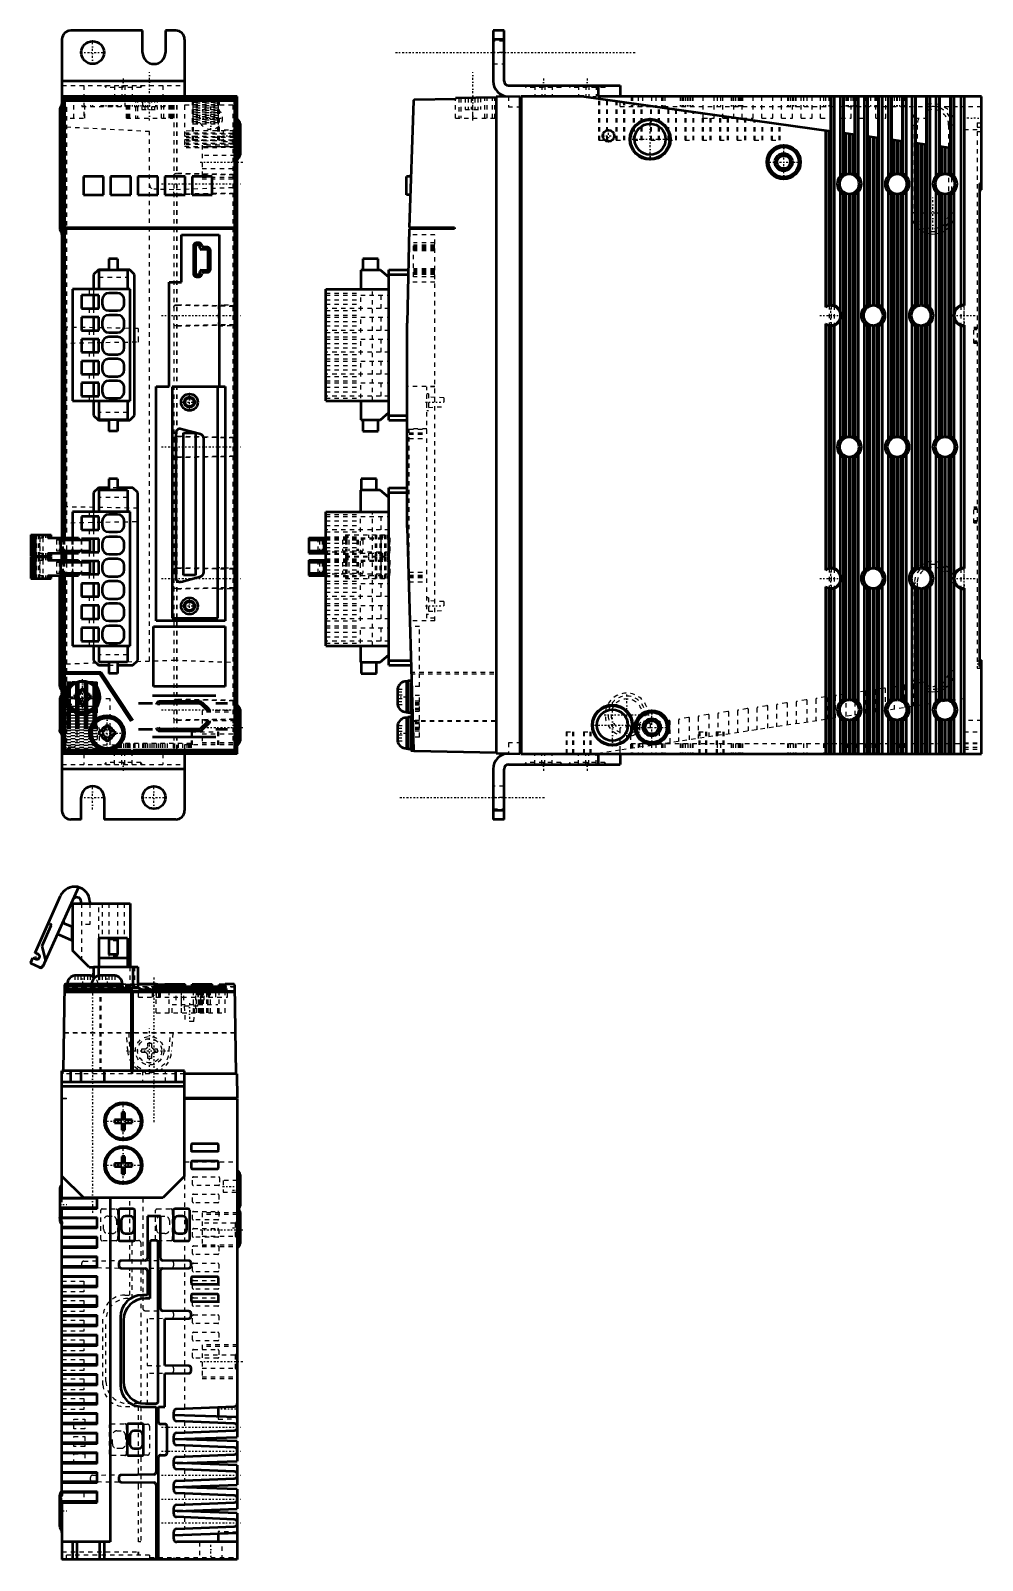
# Model space of a CAD drawing. Header units: millimetres. Extents: x 0 to 217, y 0 to 349.
import ezdxf

# ---------------------------------------------------------------- set-up
doc = ezdxf.new("R2010")
doc.units = ezdxf.units.MM
doc.linetypes.add('Center', pattern=[1.5, 0.45, -0.5, 0.05, -0.5])
doc.linetypes.add('Dashed', pattern=[2, 1, -1])
for name, color, linetype, lineweight in [('AM_4', 7, 'Continuous', 50), ('AM_6', 2, 'Continuous', 35), ('AM_7', 7, 'Center', 25), ('AM_9', 6, 'Dashed', 25)]:
    doc.layers.add(name, color=color, linetype=linetype, lineweight=lineweight)

# ---------------------------------------------------------------- blocks, each defined once
blk = doc.blocks.new('2_MADLN05SE_5_in_MADLN05SE_1100')
at = {"layer": 'AM_4'}
for p, q in [((0.99, 138.44), (6.8, 151.46)), ((10.88, 153.43), (2.74, 135.35)), ((11.5, 149.7), (11.5, 150.13)), ((9.56, 149.7), (22.71, 149.7)), ((9.56, 149.7), (9.56, 139.01)), ((13.5, 150.1), (13.5, 149.7)), ((22.71, 149.7), (22.71, 135.26)), ((4.63, 144.64), (2.54, 139.93)), ((4.36, 145.15), (4.46, 145.1)), ((7.71, 145.17), (9.39, 144.42)), ((9.39, 144.42), (9.39, 141.24)), ((2.54, 139.93), (3.36, 136.71)), ((9.39, 141.24), (6.52, 142.53)), ((15.56, 141.76), (15.56, 135.26)), ((22.11, 141.76), (15.56, 141.76)), ((19.84, 141.6), (17.84, 141.6)), ((17.84, 141.6), (17.84, 138.1)), ((19.84, 141.6), (19.84, 138.1)), ((22.11, 141.76), (22.11, 135.26)), ((0.02, 136.24), (0.51, 137.34)), ((0.51, 137.34), (1.23, 137.01)), ((1.73, 138.11), (0.99, 138.44)), ((13.37, 135.2), (9.56, 139.01)), ((22.11, 137.26), (15.56, 137.26)), ((19.84, 138.1), (17.84, 138.1)), ((2.08, 135.1), (0.12, 135.98)), ((10.4, 133.3), (10.09, 133.28)), ((11.44, 133.3), (10.4, 133.3)), ((11.44, 133.28), (11.44, 133.3)), ((13.29, 133.3), (12.24, 133.3)), ((12.24, 133.3), (12.24, 133.28)), ((13.59, 133.28), (13.29, 133.3)), ((13.37, 135.2), (14.34, 135.2)), ((14.34, 135.26), (24.44, 135.26)), ((14.34, 135.26), (14.34, 133.03)), ((15.44, 135.26), (15.44, 133.24)), ((16, 133.3), (15.69, 133.28)), ((17.04, 133.3), (16, 133.3)), ((17.04, 133.28), (17.04, 133.3)), ((18.89, 133.3), (17.84, 133.3)), ((17.84, 133.3), (17.84, 133.28)), ((19.19, 133.28), (18.89, 133.3)), ((23.34, 135.26), (23.34, 130.38)), ((24.44, 135.26), (24.44, 130.42)), ((7.45, 111.5), (7.79, 131.1)), ((22.9, 129.45), (7.76, 129.45)), ((22.9, 129.65), (7.77, 129.65)), ((8.22, 130.33), (7.78, 130.33)), ((7.78, 130.32), (8.22, 130.32)), ((7.84, 130.25), (7.84, 130.14)), ((21.44, 130.25), (7.84, 130.25)), ((8.34, 131.26), (7.87, 131.26)), ((8.22, 130.95), (8.22, 130.25)), ((21.06, 130.95), (8.22, 130.95)), ((8.34, 131.3), (8.34, 130.95)), ((20.94, 131.3), (8.34, 131.3)), ((13.44, 130.25), (13.44, 129.81)), ((13.82, 130.95), (13.82, 130.25)), ((13.94, 131.3), (13.94, 130.95)), ((20.4, 129.7), (14.48, 129.7)), ((20.94, 130.95), (20.94, 131.3)), ((21.06, 130.25), (21.06, 130.95)), ((21.06, 130.38), (23.34, 130.38)), ((21.44, 129.81), (21.44, 130.25)), ((23.3, 129.93), (21.44, 130.04)), ((21.44, 130.01), (22.9, 129.92)), ((22.9, 129.65), (22.9, 111.5)), ((23.3, 111.5), (23.3, 129.65)), ((46.52, 129.65), (23.3, 129.65)), ((46.52, 129.45), (23.3, 129.45)), ((23.34, 130.38), (24.44, 130.42)), ((24.44, 131.3), (29.04, 131.3)), ((28.6, 131.26), (24.44, 131.26)), ((24.59, 130.08), (27.79, 130.08)), ((27.79, 129.85), (24.59, 129.85)), ((27.79, 130.15), (42.29, 130.15)), ((27.79, 129.85), (27.79, 130.08)), ((42.29, 129.78), (27.79, 129.78)), ((28.01, 130.22), (28.01, 130.64)), ((28.01, 130.64), (44.4, 130.64)), ((44.4, 130.22), (28.01, 130.22)), ((28.6, 130.68), (28.6, 131.26)), ((28.6, 131.24), (31.63, 131.24)), ((44.4, 130.68), (28.6, 130.68)), ((28.74, 129.78), (28.74, 129.86)), ((29.04, 131.24), (29.04, 131.3)), ((29.54, 130.1), (38.26, 130.1)), ((29.54, 129.78), (29.54, 129.83)), ((38.26, 129.83), (29.54, 129.83)), ((29.64, 129.85), (29.64, 130.08)), ((29.64, 130.08), (38.27, 130.08)), ((38.22, 129.85), (29.64, 129.85)), ((30.64, 131.3), (35.24, 131.3)), ((30.64, 131.24), (30.64, 131.3)), ((31.63, 130.68), (31.63, 131.24)), ((31.63, 130.95), (34.43, 130.95)), ((34.43, 130.68), (34.43, 130.95)), ((34.43, 130.71), (43.05, 130.71)), ((35.24, 130.71), (35.24, 131.3)), ((36.84, 131.3), (41.44, 131.3)), ((36.84, 130.71), (36.84, 131.3)), ((38.26, 129.78), (38.26, 129.83)), ((38.27, 129.85), (38.27, 130.08)), ((40.18, 129.91), (38.93, 129.86)), ((38.98, 129.86), (38.98, 130.07)), ((38.98, 130.07), (40.18, 130.02)), ((39.25, 130.08), (40.56, 130.03)), ((40.56, 129.9), (39.25, 129.85)), ((39.25, 129.78), (39.25, 129.85)), ((40.18, 129.91), (40.18, 130.02)), ((40.56, 129.78), (40.56, 129.9)), ((40.84, 129.78), (40.84, 129.93)), ((41.44, 130.71), (41.44, 131.3)), ((42.29, 129.85), (42.29, 130.08)), ((42.29, 130.08), (44.89, 130.08)), ((44.89, 129.85), (42.29, 129.85)), ((43.05, 130.68), (43.05, 131.24)), ((43.05, 131.24), (44.4, 131.24)), ((46.42, 131.26), (44.4, 131.26)), ((44.4, 131.26), (44.4, 130.68)), ((44.4, 130.64), (44.4, 130.22)), ((46.49, 131.1), (46.85, 110.8)), ((7.14, 82.55), (7.14, 111.5)), ((35.14, 111.5), (7.14, 111.5)), ((7.14, 109), (35.14, 109)), ((9.14, 109), (9.14, 111.5)), ((11.54, 109), (11.54, 111.5)), ((16.74, 111.5), (16.74, 109)), ((33.14, 109), (33.14, 111.5)), ((35.14, 87.5), (35.14, 111.5)), ((47.05, 110.8), (35.14, 110.8)), ((47.05, 110.8), (47.14, 105.3)), ((7.14, 108), (35.14, 108)), ((47.14, 105.3), (35.14, 105.3)), ((47.14, 105.1), (35.14, 105.1)), ((46.14, 105.3), (46.14, 105.1)), ((47.14, 105.1), (47.14, 27.95)), ((21.49, 102), (20.79, 102)), ((20.79, 102), (20.79, 100.35)), ((21.49, 100.35), (21.49, 102)), ((20.79, 100.35), (19.14, 100.35)), ((19.14, 100.35), (19.14, 99.65)), ((19.14, 99.65), (20.79, 99.65)), ((20.79, 99.65), (20.79, 98)), ((20.79, 98), (21.49, 98)), ((23.14, 100.35), (21.49, 100.35)), ((21.49, 98), (21.49, 99.65)), ((21.49, 99.65), (23.14, 99.65)), ((23.14, 99.65), (23.14, 100.35)), ((36.66, 94.64), (36.66, 93.35)), ((42.65, 94.84), (36.86, 94.84)), ((42.85, 93.35), (42.85, 94.64)), ((20.79, 92), (20.79, 90.35)), ((21.49, 92), (20.79, 92)), ((21.49, 90.35), (21.49, 92)), ((36.86, 93.15), (42.65, 93.15)), ((42.65, 90.87), (36.86, 90.87)), ((12.14, 82.5), (7.14, 87.5)), ((19.14, 90.35), (19.14, 89.65)), ((20.79, 90.35), (19.14, 90.35)), ((19.14, 89.65), (20.79, 89.65)), ((20.79, 89.65), (20.79, 88)), ((20.79, 88), (21.49, 88)), ((23.14, 90.35), (21.49, 90.35)), ((21.49, 89.65), (23.14, 89.65)), ((21.49, 88), (21.49, 89.65)), ((23.14, 89.65), (23.14, 90.35)), ((35.14, 87.5), (30.14, 82.5)), ((36.66, 90.67), (36.66, 89.38)), ((36.86, 89.18), (42.65, 89.18)), ((42.85, 89.38), (42.85, 90.67)), ((47.26, 88.72), (47.26, 71.21)), ((47.84, 87.81), (47.84, 80.72)), ((6.64, 84.59), (6.64, 77.41)), ((6.89, 85.25), (6.89, 82.55)), ((6.64, 82.55), (12.09, 82.55)), ((15.14, 82.38), (6.64, 82.38)), ((30.14, 82.5), (12.14, 82.5)), ((15.14, 80.05), (15.14, 82.5)), ((18.11, 82.5), (18.11, 4)), ((15.14, 80.28), (6.64, 80.28)), ((15.14, 80.05), (6.64, 80.05)), ((6.68, 78.08), (15.14, 78.08)), ((15.14, 77.91), (6.68, 77.91)), ((6.89, 80.05), (6.89, 78.08)), ((6.89, 77.39), (6.89, 76.75)), ((7.14, 78.08), (7.14, 80.05)), ((15.14, 75.58), (15.14, 78.08)), ((20.01, 79.7), (20.01, 73.04)), ((23.48, 80), (20.31, 80)), ((20.65, 77.37), (20.65, 75.37)), ((22.61, 78.37), (21.65, 78.37)), ((23.61, 75.37), (23.61, 77.37)), ((23.78, 73.04), (23.78, 79.7)), ((26.63, 78.37), (26.63, 68.77)), ((29.61, 78.37), (26.63, 78.37)), ((29.61, 68.67), (29.61, 78.37)), ((32.52, 79.7), (32.52, 73.04)), ((32.69, 77.37), (32.69, 75.37)), ((35.99, 80), (32.82, 80)), ((34.65, 78.37), (33.69, 78.37)), ((35.65, 75.37), (35.65, 77.37)), ((36.29, 73.04), (36.29, 79.7)), ((47.84, 79.21), (47.84, 72.12)), ((7.14, 15.02), (7.14, 76.56)), ((15.14, 75.81), (7.14, 75.81)), ((15.14, 75.58), (7.14, 75.58)), ((7.14, 73.61), (15.14, 73.61)), ((15.14, 73.44), (7.14, 73.44)), ((15.14, 71.11), (15.14, 73.61)), ((21.65, 74.37), (22.61, 74.37)), ((33.69, 74.37), (34.65, 74.37)), ((15.14, 71.34), (7.14, 71.34)), ((15.14, 71.11), (7.14, 71.11)), ((20.31, 72.74), (23.48, 72.74)), ((27.18, 72.33), (27.18, 59.57)), ((28.6, 72.83), (27.68, 72.83)), ((29.1, 36.11), (29.1, 72.33)), ((32.82, 72.74), (35.99, 72.74)), ((7.14, 69.14), (15.14, 69.14)), ((15.14, 68.97), (7.14, 68.97)), ((15.14, 66.87), (7.14, 66.87)), ((15.14, 66.64), (7.14, 66.64)), ((15.14, 66.64), (15.14, 69.14)), ((20.13, 67.68), (20.13, 67)), ((26.14, 68.27), (20.62, 68.18)), ((20.62, 66.5), (26.14, 66.41)), ((36.11, 68.17), (30.09, 68.27)), ((30.09, 66.41), (36.11, 66.51)), ((36.6, 67.01), (36.6, 67.67)), ((7.14, 64.67), (15.14, 64.67)), ((15.14, 64.5), (7.14, 64.5)), ((15.14, 62.17), (15.14, 64.67)), ((26.63, 65.91), (26.63, 60.32)), ((29.61, 57.17), (29.61, 66.01)), ((36.66, 64.31), (36.66, 63.02)), ((42.65, 64.51), (36.86, 64.51)), ((42.85, 63.02), (42.85, 64.31)), ((15.14, 62.4), (7.14, 62.4)), ((15.14, 62.17), (7.14, 62.17)), ((7.14, 60.2), (15.14, 60.2)), ((15.14, 60.03), (7.14, 60.03)), ((15.14, 57.7), (15.14, 60.2)), ((26.63, 60.32), (25.48, 60.32)), ((27.18, 59.57), (26.17, 59.57)), ((36.66, 60.34), (36.66, 59.05)), ((36.86, 62.82), (42.65, 62.82)), ((42.65, 60.54), (36.86, 60.54)), ((42.85, 59.05), (42.85, 60.34)), ((15.14, 57.93), (7.14, 57.93)), ((15.14, 57.7), (7.14, 57.7)), ((36.11, 56.67), (30.09, 56.77)), ((36.6, 55.51), (36.6, 56.17)), ((36.86, 58.85), (42.65, 58.85)), ((7.14, 55.73), (15.14, 55.73)), ((15.14, 55.56), (7.14, 55.56)), ((15.14, 53.46), (7.14, 53.46)), ((15.14, 53.23), (7.14, 53.23)), ((15.14, 53.23), (15.14, 55.73)), ((20.48, 55.32), (20.48, 39.86)), ((21.17, 54.57), (21.17, 40.61)), ((30.61, 54.92), (36.11, 55.01)), ((30.61, 44.26), (30.61, 54.92)), ((7.14, 51.26), (15.14, 51.26)), ((15.14, 51.09), (7.14, 51.09)), ((15.14, 48.99), (7.14, 48.99)), ((15.14, 48.76), (15.14, 51.26)), ((15.14, 48.76), (7.14, 48.76)), ((7.14, 46.79), (15.14, 46.79)), ((15.14, 46.62), (7.14, 46.62)), ((15.14, 44.29), (15.14, 46.79)), ((15.14, 44.52), (7.14, 44.52)), ((15.14, 44.29), (7.14, 44.29)), ((7.14, 42.32), (15.14, 42.32)), ((15.14, 42.15), (7.14, 42.15)), ((15.14, 39.82), (15.14, 42.32)), ((36.11, 44.17), (30.61, 44.26)), ((30.61, 42.42), (36.11, 42.51)), ((30.61, 34.86), (30.61, 42.42)), ((36.6, 43.01), (36.6, 43.67)), ((15.14, 40.05), (7.14, 40.05)), ((15.14, 39.82), (7.14, 39.82)), ((7.14, 37.85), (15.14, 37.85)), ((15.14, 37.68), (7.14, 37.68)), ((15.14, 35.58), (7.14, 35.58)), ((15.14, 35.35), (7.14, 35.35)), ((15.14, 35.35), (15.14, 37.85)), ((26.17, 35.61), (28.6, 35.61)), ((33.31, 34.35), (46.47, 34.92)), ((7.14, 33.38), (15.14, 33.38)), ((15.14, 33.21), (7.14, 33.21)), ((15.14, 30.88), (15.14, 33.38)), ((25.48, 34.86), (28.63, 34.86)), ((28.63, 34.86), (28.63, 19.91)), ((29.14, 34.86), (30.61, 34.86)), ((29.14, 31.41), (29.14, 34.86)), ((32.64, 32.29), (32.64, 33.65)), ((47.14, 32.45), (32.64, 32.96)), ((46.47, 31.01), (33.31, 31.59)), ((42.82, 34.76), (42.82, 32.6)), ((15.14, 31.11), (7.14, 31.11)), ((15.14, 30.88), (7.14, 30.88)), ((7.14, 28.91), (15.14, 28.91)), ((15.14, 28.74), (7.14, 28.74)), ((15.14, 26.41), (15.14, 28.91)), ((22.01, 30.7), (22.01, 24.04)), ((25.48, 31), (22.31, 31)), ((22.65, 28.37), (22.65, 26.37)), ((24.61, 29.37), (23.65, 29.37)), ((25.61, 26.37), (25.61, 28.37)), ((25.78, 24.04), (25.78, 30.7)), ((30.64, 30.91), (29.64, 30.91)), ((31.14, 24.33), (31.14, 30.41)), ((32.64, 26.82), (32.64, 28.18)), ((32.64, 27.44), (47.14, 27.95)), ((33.31, 28.88), (46.47, 29.45)), ((15.14, 26.64), (7.14, 26.64)), ((15.14, 26.41), (7.14, 26.41)), ((7.14, 24.44), (15.14, 24.44)), ((15.14, 21.94), (15.14, 24.44)), ((23.65, 25.37), (24.61, 25.37)), ((47.14, 26.98), (33.25, 27.47)), ((46.47, 25.54), (33.31, 26.12)), ((47.14, 26.98), (47.14, 22.48)), ((15.14, 24.27), (7.14, 24.27)), ((15.14, 22.17), (7.14, 22.17)), ((15.14, 21.94), (7.14, 21.94)), ((22.31, 23.74), (25.48, 23.74)), ((29.14, 0), (29.14, 23.33)), ((29.64, 23.83), (30.64, 23.83)), ((32.64, 21.35), (32.64, 22.71)), ((47.14, 21.52), (32.64, 22.03)), ((33.31, 23.41), (46.47, 23.98)), ((33.4, 22), (47.14, 22.48)), ((47.14, 21.52), (47.14, 17.02)), ((7.14, 19.97), (15.14, 19.97)), ((15.14, 19.8), (7.14, 19.8)), ((15.14, 17.7), (7.14, 17.7)), ((15.14, 17.47), (7.14, 17.47)), ((15.14, 17.47), (15.14, 19.97)), ((20.13, 18.78), (20.13, 18.18)), ((28.14, 19.41), (20.62, 19.28)), ((20.62, 17.68), (28.14, 17.55)), ((46.47, 20.07), (33.31, 20.65)), ((33.31, 17.94), (46.47, 18.51)), ((6.64, 7.51), (6.64, 14.69)), ((6.89, 14.28), (6.89, 15.35)), ((7.14, 15.5), (15.14, 15.5)), ((15.14, 15.33), (7.14, 15.33)), ((15.14, 13), (15.14, 15.5)), ((28.63, 17.05), (28.63, 0)), ((32.64, 15.88), (32.64, 17.24)), ((32.64, 16.51), (47.14, 17.02)), ((47.14, 16.05), (33.25, 16.54)), ((46.47, 14.6), (33.31, 15.18)), ((47.14, 16.05), (47.14, 11.55)), ((15.14, 13.23), (6.64, 13.23)), ((6.64, 13), (15.14, 13)), ((6.89, 6.85), (6.89, 13)), ((7.14, 13), (7.14, 0)), ((32.64, 10.41), (32.64, 11.77)), ((47.14, 10.59), (32.64, 11.1)), ((33.31, 12.47), (46.47, 13.04)), ((33.4, 11.07), (47.14, 11.55)), ((47.14, 10.59), (47.14, 0)), ((46.47, 9.13), (33.31, 9.71)), ((33.31, 7), (46.47, 7.57)), ((18.11, 4), (7.14, 4)), ((9.54, 4), (9.54, 0)), ((10.54, 4), (10.54, 0)), ((15.74, 4), (15.74, 0)), ((16.74, 4), (16.74, 0)), ((32.64, 4.7), (32.64, 6.3)), ((32.64, 5.58), (47.14, 6.09)), ((47.14, 4), (33.34, 4)), ((42.82, 5.94), (42.82, 4)), ((47.14, 0), (7.14, 0))]:
    blk.add_line(p, q, dxfattribs=at)
for points in [[(12.24, 133.28), (11.84, 133.28), (11.44, 133.28)], [(17.84, 133.28), (17.44, 133.28), (17.04, 133.28)], [(7.88, 131.26), (7.87, 131.26), (7.82, 131.21), (7.79, 131.1)], [(7.84, 130.14), (7.85, 130.12), (7.97, 130.1), (8.19, 130.08), (8.51, 130.05), (8.93, 130.03), (9.43, 130.02), (10, 130), (10.62, 129.99), (11.28, 129.99), (11.95, 129.99), (12.62, 129.99), (13.27, 130), (13.45, 130)], [(13.44, 129.81), (13.5, 129.79), (13.67, 129.76), (13.95, 129.73), (14.19, 129.72), (14.48, 129.7)], [(20.4, 129.7), (20.81, 129.72), (21.13, 129.75), (21.33, 129.77), (21.43, 129.8), (21.44, 129.81)], [(28.74, 130.07), (28.79, 130.08), (28.92, 130.09), (29.12, 130.09), (29.37, 130.1), (29.54, 130.1)], [(29.54, 129.83), (29.28, 129.83), (29.04, 129.84), (28.86, 129.85), (28.76, 129.86), (28.74, 129.86)], [(29.24, 130.07), (29.26, 130.07), (29.33, 130.08), (29.43, 130.08), (29.55, 130.08), (29.64, 130.08)], [(29.64, 129.85), (29.51, 129.85), (29.39, 129.85), (29.3, 129.86), (29.25, 129.86), (29.24, 129.87)], [(38.93, 129.86), (38.65, 129.85), (38.33, 129.85), (38.22, 129.85)], [(38.26, 130.1), (38.49, 130.1), (38.72, 130.1), (38.94, 130.09), (39.14, 130.09), (39.25, 130.08)], [(39.25, 129.85), (39.07, 129.84), (38.87, 129.84), (38.65, 129.83), (38.42, 129.83), (38.26, 129.83)], [(38.27, 130.08), (38.6, 130.08), (38.9, 130.07), (38.98, 130.07)], [(40.18, 130.02), (40.29, 130.02), (40.34, 130.01), (40.34, 130.01)], [(40.34, 129.93), (40.31, 129.92), (40.22, 129.91), (40.18, 129.91)], [(40.56, 130.03), (40.75, 130.02), (40.84, 130.01), (40.84, 130.01)], [(40.84, 129.93), (40.79, 129.91), (40.63, 129.9), (40.56, 129.9)], [(46.49, 131.1), (46.49, 131.11), (46.49, 131.13), (46.47, 131.2), (46.42, 131.25), (46.41, 131.26)], [(6.68, 77.91), (6.67, 77.98), (6.67, 78.03), (6.67, 78.06), (6.68, 78.08), (6.68, 78.08)], [(6.89, 77.39), (6.77, 77.61), (6.7, 77.86), (6.68, 77.91)], [(6.89, 77.39), (7.01, 77.18), (7.09, 76.94), (7.14, 76.56)], [(6.64, 13.48), (6.66, 13.73), (6.71, 13.93), (6.8, 14.13), (6.89, 14.28)], [(7.14, 15.02), (7.14, 14.93), (7.11, 14.73), (7.04, 14.53), (6.89, 14.28)]]:
    blk.add_lwpolyline(points, dxfattribs=at)
for centre, radius in [((21.14, 100), 4.3), ((21.14, 100), 4), ((21.14, 90), 4.3), ((21.14, 90), 4)]:
    blk.add_circle(centre, radius, dxfattribs=at)
for centre, radius, start, end in [((10, 150.04), 3.5, 0.9732, 155.9948), ((10.5, 150.13), 1, 0, 155.755), ((4.22, 144.84), 0.34, 65.755, 155.9848), ((4.31, 144.78), 0.35, 335.9848, 65.755), ((7.92, 145.63), 0.5, 155.755, 245.755), ((6.32, 142.07), 0.5, 65.755, 155.755), ((0.2, 136.16), 0.2, 155.9848, 245.755), ((1.48, 137.56), 0.6, 245.7546, 65.7555), ((2.14, 135.95), 0.8, 245.755, 335.755), ((2.29, 135.55), 0.5, 245.755, 335.755), ((10.34, 131.3), 2, 97.1784, 180), ((13.34, 131.3), 2, 49.4584, 82.8268), ((15.94, 131.3), 2, 97.1784, 180), ((18.94, 131.3), 2, 0, 82.8268), ((36.86, 94.64), 0.2, 90, 180), ((42.65, 94.64), 0.2, 0, 90), ((36.86, 93.35), 0.2, 180, 270), ((36.86, 90.67), 0.2, 90, 180), ((42.65, 93.35), 0.2, 270, 0), ((42.65, 90.67), 0.2, 0, 90), ((36.86, 89.38), 0.2, 180, 270), ((42.65, 89.38), 0.2, 270, 0), ((47.39, 88.93), 0.25, 188.0532, 239.3269), ((46.37, 87.51), 1.5, 11.4297, 53.5941), ((7.64, 84.59), 1, 138.5904, 180), ((6.14, 85.91), 1, 318.5903, 359.9176), ((46.37, 81.01), 1.5, 306.4059, 348.5703), ((7.64, 77.41), 1, 180, 221.4096), ((20.31, 79.7), 0.3, 90, 180), ((21.65, 77.37), 1, 90, 180), ((22.61, 77.37), 1, 0, 90), ((23.48, 79.7), 0.3, 0, 90), ((32.82, 79.7), 0.3, 90, 180), ((33.69, 77.37), 1, 90, 180), ((34.65, 77.37), 1, 0, 90), ((35.99, 79.7), 0.3, 0, 90), ((47.39, 79.59), 0.25, 120.6731, 171.9468), ((46.37, 78.91), 1.5, 11.4297, 44.5474), ((6.14, 76.09), 1, 0.0824, 41.4097), ((21.65, 75.37), 1, 180, 270), ((22.61, 75.37), 1, 270, 0), ((33.69, 75.37), 1, 180, 270), ((34.65, 75.37), 1, 270, 0), ((20.31, 73.04), 0.3, 180, 270), ((23.48, 73.04), 0.3, 270, 0), ((27.68, 72.33), 0.5, 90, 180), ((28.6, 72.33), 0.5, 0, 90), ((32.82, 73.04), 0.3, 180, 270), ((35.99, 73.04), 0.3, 270, 0), ((47.39, 70.99), 0.25, 120.6731, 171.9468), ((46.37, 72.41), 1.5, 306.4059, 348.5703), ((20.63, 67.68), 0.5, 91, 180), ((20.63, 67), 0.5, 180, 269), ((26.13, 68.77), 0.5, 271, 0), ((26.13, 65.91), 0.5, 0, 89), ((30.1, 68.77), 0.5, 191.4783, 269), ((30.1, 65.91), 0.5, 91, 168.5217), ((36.1, 67.67), 0.5, 0, 89), ((36.1, 67.01), 0.5, 271, 0), ((36.86, 64.31), 0.2, 90, 180), ((36.86, 63.02), 0.2, 180, 270), ((42.65, 64.31), 0.2, 0, 90), ((42.65, 63.02), 0.2, 270, 0), ((25.48, 55.32), 5, 90, 180), ((26.17, 54.57), 5, 90, 180), ((36.86, 60.34), 0.2, 90, 180), ((42.65, 60.34), 0.2, 0, 90), ((30.1, 57.27), 0.5, 191.4783, 269), ((36.1, 56.17), 0.5, 0, 89), ((36.86, 59.05), 0.2, 180, 270), ((42.65, 59.05), 0.2, 270, 0), ((36.1, 55.51), 0.5, 271, 0), ((36.1, 43.67), 0.5, 0, 89), ((36.1, 43.01), 0.5, 271, 0), ((25.48, 39.86), 5, 180, 270), ((26.17, 40.61), 5, 180, 270), ((28.6, 36.11), 0.5, 270, 0), ((46.44, 35.62), 0.7, 272.5, 0), ((33.34, 33.65), 0.7, 92.5, 180), ((33.34, 32.29), 0.7, 180, 267.5), ((22.31, 30.7), 0.3, 90, 180), ((23.65, 28.37), 1, 90, 180), ((24.61, 28.37), 1, 0, 90), ((25.48, 30.7), 0.3, 0.0001, 90), ((29.64, 31.41), 0.5, 180, 270), ((30.64, 30.41), 0.5, 0, 90), ((33.34, 28.18), 0.7, 92.5, 180), ((46.44, 30.31), 0.7, 0, 87.5), ((46.44, 30.15), 0.7, 272.5, 0), ((23.65, 26.37), 1, 180, 270), ((24.61, 26.37), 1, 270, 0), ((33.34, 26.82), 0.7, 180, 267.5), ((46.44, 24.84), 0.7, 0, 87.5), ((46.44, 24.68), 0.7, 272.5, 0), ((22.31, 24.04), 0.3, 180, 270), ((25.48, 24.04), 0.3, 270, 0), ((29.64, 23.33), 0.5, 90, 180), ((30.64, 24.33), 0.5, 270, 0), ((33.34, 22.71), 0.7, 92.5, 180), ((33.34, 21.35), 0.7, 180, 267.5), ((20.63, 18.78), 0.5, 91, 180), ((20.63, 18.18), 0.5, 180, 269), ((28.13, 19.91), 0.5, 271, 0), ((28.13, 17.05), 0.5, 0, 89), ((33.34, 17.24), 0.7, 92.5, 180), ((46.44, 19.37), 0.7, 0, 87.5), ((46.44, 19.21), 0.7, 272.5, 0), ((7.64, 14.69), 1, 138.5904, 180), ((6.14, 16.01), 1, 318.5903, 0), ((33.34, 15.88), 0.7, 180, 267.5), ((46.44, 13.9), 0.7, 0, 87.5), ((33.34, 11.77), 0.7, 92.5, 180), ((46.44, 13.74), 0.7, 272.5, 0), ((7.64, 7.51), 1, 180, 221.4096), ((33.34, 10.41), 0.7, 180, 267.5), ((33.34, 6.3), 0.7, 92.5, 180), ((46.44, 8.43), 0.7, 0, 87.5), ((46.44, 8.27), 0.7, 272.5, 0), ((6.14, 6.19), 1, 0, 41.4097), ((33.34, 4.7), 0.7, 180, 270)]:
    blk.add_arc(centre, radius, start, end, dxfattribs=at)
at = {"layer": 'AM_7'}
for p, q in [((0.85, 137.56), (2.11, 137.56)), ((1.48, 136.93), (1.48, 138.19)), ((11.84, 133.48), (11.84, 129.52)), ((14.14, 133.8), (14.14, 78.8)), ((17.44, 133.48), (17.44, 129.52)), ((28.14, 132.8), (28.14, 99.8)), ((36.24, 126.94), (36.24, 122.54)), ((27.14, 110.85), (27.14, 121.35)), ((21.89, 116.1), (32.39, 116.1)), ((21.14, 95.49), (21.14, 104.52)), ((16.63, 100), (25.66, 100)), ((21.14, 85.49), (21.14, 94.52)), ((16.63, 90), (25.66, 90)), ((43.78, 85.16), (47.3, 85.16)), ((46.06, 84.26), (47.93, 84.26)), ((6.57, 81), (8.22, 81)), ((38.69, 75.26), (48.59, 75.26)), ((46.06, 75.66), (47.93, 75.66)), ((38.69, 45.16), (48.59, 45.16)), ((42.61, 34.42), (47.36, 34.42)), ((29.82, 30.2), (47.97, 30.2)), ((29.82, 24.73), (47.97, 24.73)), ((29.82, 19.27), (47.97, 19.27)), ((6.57, 11.1), (8.22, 11.1)), ((29.82, 13.8), (47.97, 13.8)), ((29.82, 8.34), (47.97, 8.34)), ((41.14, -0.2), (41.14, 4.2)), ((42.61, 4), (47.36, 4))]:
    blk.add_line(p, q, dxfattribs=at)
at = {"layer": 'AM_9'}
for p, q in [((11.56, 149.7), (11.56, 137.01)), ((13.5, 149.7), (13.5, 144.89)), ((15.56, 141.76), (15.56, 149.7)), ((16.34, 149.7), (16.34, 141.7)), ((17.84, 149.7), (17.84, 141.7)), ((19.84, 149.7), (19.84, 141.7)), ((21.34, 149.7), (21.34, 141.7)), ((13.5, 144.89), (11.56, 144.89)), ((22.11, 141.7), (15.56, 141.7)), ((19.84, 141.2), (17.84, 141.2)), ((22.11, 137.2), (15.56, 137.2)), ((17.84, 138.1), (17.84, 137.7)), ((19.84, 137.7), (17.84, 137.7)), ((19.84, 138.1), (19.84, 137.7)), ((10.09, 133.28), (10.09, 131.3)), ((10.74, 133.3), (10.74, 131.3)), ((11.44, 133.28), (11.44, 131.3)), ((12.24, 133.28), (12.24, 131.3)), ((12.94, 133.3), (12.94, 131.3)), ((13.59, 133.28), (13.59, 131.3)), ((14.34, 133.03), (14.34, 130.42)), ((15.44, 133.24), (15.44, 130.38)), ((15.69, 133.28), (15.69, 131.3)), ((16.34, 133.3), (16.34, 131.3)), ((17.04, 133.28), (17.04, 131.3)), ((17.84, 133.28), (17.84, 131.3)), ((18.54, 133.3), (18.54, 131.3)), ((19.19, 133.28), (19.19, 131.3)), ((22.59, 135.26), (22.59, 130.89)), ((23.69, 135.26), (23.69, 130.91)), ((7.78, 130.67), (46.5, 130.67)), ((46.5, 130.66), (7.78, 130.66)), ((16, 130.33), (8.22, 130.33)), ((8.22, 130.32), (15.79, 130.32)), ((23.69, 131.26), (8.34, 131.26)), ((12.04, 130.45), (12.04, 131.3)), ((16.64, 130.45), (12.04, 130.45)), ((12.04, 130.31), (16.64, 130.31)), ((14.34, 131.26), (24.44, 131.26)), ((24.44, 131.19), (14.34, 131.19)), ((15.44, 130.89), (14.34, 130.91)), ((14.34, 130.42), (15.44, 130.38)), ((15.34, 130.95), (15.34, 131.3)), ((22.59, 130.89), (15.44, 130.89)), ((15.44, 130.38), (21.06, 130.38)), ((15.46, 130.25), (15.46, 130.95)), ((15.79, 130.32), (15.79, 110.8)), ((15.79, 130.32), (21.44, 130.01)), ((15.84, 130.14), (15.84, 130.25)), ((16, 130.33), (16, 110.8)), ((21.44, 130.04), (16, 130.33)), ((16.64, 130.45), (16.64, 131.3)), ((18.24, 130.45), (18.24, 131.3)), ((22.84, 130.45), (18.24, 130.45)), ((18.24, 130.31), (22.84, 130.31)), ((20.94, 131.3), (22.84, 131.3)), ((23.69, 130.91), (22.59, 130.89)), ((22.84, 130.45), (22.84, 131.3)), ((23.3, 129.65), (22.9, 129.65)), ((23.3, 129.45), (22.9, 129.45)), ((29.04, 130.45), (24.44, 130.45)), ((24.44, 130.31), (29.04, 130.31)), ((24.59, 128.3), (24.59, 129.85)), ((27.79, 128.3), (27.79, 129.78)), ((28.01, 128.3), (28.01, 130.22)), ((28.6, 124.79), (28.6, 130.68)), ((28.74, 128.3), (28.74, 129.78)), ((29.04, 130.45), (29.04, 131.24)), ((29.24, 128.3), (29.24, 129.87)), ((29.54, 129.83), (29.54, 130.1)), ((29.54, 128.3), (29.54, 129.78)), ((29.64, 128.3), (29.64, 129.85)), ((30.64, 130.45), (30.64, 131.24)), ((35.24, 130.45), (30.64, 130.45)), ((30.64, 130.31), (35.24, 130.31)), ((31.63, 124.79), (31.63, 130.68)), ((33.09, 130.64), (39.49, 130.64)), ((33.09, 130.64), (33.09, 126.64)), ((34.35, 130.64), (34.35, 126.64)), ((34.43, 124.79), (34.43, 130.68)), ((34.84, 130.64), (34.84, 126.64)), ((35.24, 130.45), (35.24, 130.71)), ((36.84, 130.45), (36.84, 130.71)), ((41.44, 130.45), (36.84, 130.45)), ((36.84, 130.31), (41.44, 130.31)), ((37.14, 124.79), (37.14, 129.64)), ((37.14, 129.64), (41.04, 129.64)), ((37.64, 130.64), (37.64, 124.79)), ((37.84, 124.79), (37.84, 129.64)), ((37.94, 124.79), (37.94, 129.64)), ((38.22, 128.3), (38.22, 129.85)), ((38.26, 129.83), (38.26, 130.1)), ((38.26, 128.3), (38.26, 129.78)), ((38.27, 128.3), (38.27, 129.85)), ((38.34, 124.79), (38.34, 129.64)), ((38.44, 124.79), (38.44, 129.64)), ((38.64, 124.79), (38.64, 129.64)), ((38.75, 130.64), (38.75, 126.64)), ((38.93, 128.3), (38.93, 129.86)), ((38.94, 124.79), (38.94, 129.64)), ((38.98, 128.3), (38.98, 129.86)), ((39.14, 124.79), (39.14, 129.64)), ((39.25, 129.85), (39.25, 130.08)), ((39.25, 128.3), (39.25, 129.78)), ((39.44, 124.79), (39.44, 129.64)), ((39.49, 130.64), (39.49, 126.64)), ((40.18, 128.3), (40.18, 129.91)), ((40.24, 124.79), (40.24, 129.64)), ((40.34, 124.79), (40.34, 129.93)), ((40.54, 124.79), (40.54, 129.64)), ((40.56, 129.9), (40.56, 130.03)), ((40.56, 128.3), (40.56, 129.78)), ((40.84, 128.3), (40.84, 129.78)), ((41.04, 124.79), (41.04, 129.64)), ((41.44, 130.45), (41.44, 130.71)), ((42.29, 128.3), (42.29, 129.78)), ((43.05, 124.79), (43.05, 130.68)), ((44.4, 130.64), (44.4, 130.68)), ((44.4, 124.79), (44.4, 130.22)), ((44.89, 128.3), (44.89, 129.85)), ((24.59, 128.3), (44.89, 128.3)), ((32.29, 126.64), (42.69, 126.64)), ((32.29, 124.79), (32.29, 126.64)), ((34.34, 126.64), (34.34, 126.24)), ((38.14, 126.24), (34.34, 126.24)), ((35.04, 126.24), (35.24, 122.74)), ((37.24, 122.74), (37.44, 126.24)), ((38.14, 126.24), (38.14, 126.64)), ((42.69, 124.79), (42.69, 126.64)), ((28.6, 124.79), (44.4, 124.79)), ((37.24, 122.74), (35.24, 122.74)), ((7.6, 120.3), (46.68, 120.3)), ((46.68, 120.1), (7.6, 120.1)), ((22.14, 116.1), (21.86, 120.1)), ((22.36, 120.1), (22.64, 116.12)), ((31.64, 116.12), (31.92, 120.1)), ((32.42, 120.1), (32.14, 116.1)), ((25.39, 115.7), (25.39, 116.5)), ((25.39, 116.5), (26.04, 116.5)), ((26.04, 115.7), (25.39, 115.7)), ((26.74, 117.2), (26.74, 117.85)), ((26.74, 117.85), (27.54, 117.85)), ((27.54, 117.85), (27.54, 117.2)), ((28.24, 116.5), (28.89, 116.5)), ((28.89, 115.7), (28.24, 115.7)), ((28.89, 116.5), (28.89, 115.7)), ((26.74, 114.35), (26.74, 115)), ((27.54, 114.35), (26.74, 114.35)), ((27.54, 115), (27.54, 114.35)), ((7.14, 105.3), (7.24, 110.8)), ((35.14, 110.8), (7.24, 110.8)), ((7.44, 110.8), (7.45, 111.5)), ((22.9, 111.5), (22.9, 110.8)), ((23.3, 110.8), (23.3, 111.5)), ((25.54, 111.5), (25.54, 109)), ((30.74, 109), (30.74, 111.5)), ((7.14, 105.3), (8.14, 105.3)), ((8.14, 105.1), (7.14, 105.1)), ((8.14, 105.1), (8.14, 105.3)), ((35.14, 90.75), (47.14, 90.75)), ((35.14, 87.5), (35.14, 34.43)), ((37.14, 87.33), (42.91, 87.33)), ((36.94, 85.56), (36.94, 87.13)), ((42.91, 85.36), (37.14, 85.36)), ((43.11, 87.13), (43.11, 85.56)), ((47.14, 86.46), (43.94, 86.46)), ((43.94, 86.46), (43.94, 83.86)), ((43.94, 83.86), (47.14, 83.86)), ((6.89, 80.05), (6.89, 82.55)), ((7.14, 82.55), (7.14, 80.05)), ((15.14, 82.55), (12.09, 82.55)), ((15.14, 82.55), (15.14, 82.5)), ((22.64, 68.77), (22.64, 82.5)), ((25.62, 82.5), (25.62, 68.67)), ((36.94, 81.62), (36.94, 83.19)), ((37.14, 83.39), (42.71, 83.39)), ((42.71, 81.42), (37.14, 81.42)), ((42.91, 83.19), (42.91, 81.62)), ((6.89, 77.39), (6.89, 78.08)), ((7.14, 78.08), (7.14, 76.56)), ((16.01, 73.04), (16.01, 79.7)), ((16.31, 80), (19.48, 80)), ((16.65, 75.37), (16.65, 77.37)), ((17.65, 78.37), (18.61, 78.37)), ((19.61, 77.37), (19.61, 75.37)), ((19.78, 79.7), (19.78, 73.04)), ((28.52, 73.04), (28.52, 79.7)), ((28.69, 75.37), (28.69, 77.37)), ((28.82, 80), (31.99, 80)), ((29.69, 78.37), (30.65, 78.37)), ((31.65, 77.37), (31.65, 75.37)), ((32.29, 79.7), (32.29, 73.04)), ((36.94, 77.68), (36.94, 79.25)), ((37.14, 79.45), (42.71, 79.45)), ((42.71, 77.48), (37.14, 77.48)), ((47.14, 79.13), (39.14, 79.13)), ((39.14, 79.13), (39.14, 71.4)), ((47.14, 78.71), (39.14, 78.71)), ((42.91, 79.25), (42.91, 77.68)), ((47.14, 77.26), (46.64, 76.76)), ((18.61, 74.37), (17.65, 74.37)), ((30.65, 74.37), (29.69, 74.37)), ((36.94, 73.74), (36.94, 75.31)), ((37.14, 75.51), (42.71, 75.51)), ((42.71, 73.54), (37.14, 73.54)), ((46.64, 76.76), (39.14, 76.76)), ((39.14, 73.76), (46.64, 73.76)), ((42.91, 75.31), (42.91, 73.74)), ((46.64, 76.76), (46.64, 73.76)), ((46.64, 73.76), (47.14, 73.26)), ((19.48, 72.74), (16.31, 72.74)), ((23.19, 59.57), (23.19, 72.33)), ((23.69, 72.83), (24.61, 72.83)), ((25.11, 72.33), (25.11, 36.11)), ((31.99, 72.74), (28.82, 72.74)), ((36.94, 69.8), (36.94, 71.37)), ((37.14, 71.57), (42.71, 71.57)), ((39.14, 71.81), (47.14, 71.81)), ((39.14, 71.4), (47.14, 71.4)), ((42.91, 71.37), (42.91, 69.8)), ((11.64, 67.08), (11.64, 67.6)), ((12.13, 68.1), (22.15, 68.27)), ((22.15, 66.41), (12.13, 66.58)), ((26.1, 68.27), (32.12, 68.17)), ((32.12, 66.51), (26.1, 66.41)), ((32.61, 67.67), (32.61, 67.01)), ((36.94, 65.86), (36.94, 67.43)), ((42.71, 69.6), (37.14, 69.6)), ((37.14, 67.63), (42.71, 67.63)), ((42.91, 67.43), (42.91, 65.86)), ((7.14, 63.55), (12.14, 63.55)), ((12.14, 63.55), (12.14, 61.05)), ((22.64, 60.32), (22.64, 65.91)), ((25.62, 66.01), (25.62, 57.17)), ((36.94, 61.92), (36.94, 63.49)), ((42.71, 65.66), (37.14, 65.66)), ((37.14, 63.69), (42.71, 63.69)), ((42.91, 63.49), (42.91, 61.92)), ((12.14, 61.05), (7.14, 61.05)), ((21.49, 60.32), (22.64, 60.32)), ((22.18, 59.57), (23.19, 59.57)), ((36.94, 57.98), (36.94, 59.55)), ((42.71, 61.72), (37.14, 61.72)), ((37.14, 59.75), (42.71, 59.75)), ((42.91, 59.55), (42.91, 57.98)), ((7.14, 59.08), (12.14, 59.08)), ((12.14, 56.58), (7.14, 56.58)), ((12.14, 59.08), (12.14, 56.58)), ((26.1, 56.77), (32.12, 56.67)), ((32.61, 56.17), (32.61, 55.51)), ((42.71, 57.78), (37.14, 57.78)), ((7.14, 54.61), (12.14, 54.61)), ((12.14, 54.61), (12.14, 52.11)), ((16.49, 39.86), (16.49, 55.32)), ((17.18, 40.61), (17.18, 54.57)), ((32.12, 55.01), (26.62, 54.92)), ((26.62, 54.92), (26.62, 44.26)), ((36.94, 54.04), (36.94, 55.61)), ((37.14, 55.81), (42.71, 55.81)), ((42.71, 53.84), (37.14, 53.84)), ((42.91, 55.61), (42.91, 54.04)), ((12.14, 52.11), (7.14, 52.11)), ((7.14, 50.14), (12.14, 50.14)), ((12.14, 50.14), (12.14, 47.64)), ((36.94, 50.1), (36.94, 51.67)), ((37.14, 51.87), (42.71, 51.87)), ((42.71, 49.9), (37.14, 49.9)), ((47.14, 49.03), (39.14, 49.03)), ((39.14, 49.03), (39.14, 41.3)), ((42.91, 51.67), (42.91, 50.1)), ((12.14, 47.64), (7.14, 47.64)), ((7.14, 45.67), (12.14, 45.67)), ((12.14, 45.67), (12.14, 43.17)), ((36.94, 46.16), (36.94, 47.73)), ((37.14, 47.93), (42.71, 47.93)), ((42.71, 45.96), (37.14, 45.96)), ((47.14, 48.61), (39.14, 48.61)), ((46.64, 46.66), (39.14, 46.66)), ((42.91, 47.73), (42.91, 46.16)), ((47.14, 47.16), (46.64, 46.66)), ((46.64, 46.66), (46.64, 43.66)), ((12.14, 43.17), (7.14, 43.17)), ((26.62, 44.26), (32.12, 44.17)), ((32.12, 42.51), (26.62, 42.42)), ((26.62, 42.42), (26.62, 34.86)), ((32.61, 43.67), (32.61, 43.01)), ((39.14, 43.66), (46.64, 43.66)), ((46.64, 43.66), (47.14, 43.16)), ((7.14, 41.2), (12.14, 41.2)), ((12.14, 38.7), (7.14, 38.7)), ((12.14, 41.2), (12.14, 38.7)), ((39.14, 41.71), (47.14, 41.71)), ((39.14, 41.3), (47.14, 41.3)), ((7.14, 36.73), (12.14, 36.73)), ((12.14, 36.73), (12.14, 34.23)), ((24.61, 35.61), (22.18, 35.61)), ((12.14, 34.23), (7.14, 34.23)), ((9.84, 29.79), (9.84, 32.05)), ((9.84, 32.05), (12.34, 32.05)), ((12.34, 32.05), (12.34, 29.79)), ((24.64, 34.86), (21.49, 34.86)), ((24.64, 19.91), (24.64, 34.86)), ((25.15, 34.86), (25.15, 31.41)), ((25.48, 34.86), (25.15, 34.86)), ((35.14, 31.51), (35.14, 28.96)), ((42.82, 32.6), (42.82, 32.02)), ((42.82, 32.02), (47.14, 32.17)), ((12.34, 29.79), (9.84, 29.79)), ((9.84, 25.82), (9.84, 28.08)), ((9.84, 28.08), (12.34, 28.08)), ((12.34, 28.08), (12.34, 25.82)), ((18.01, 24.04), (18.01, 30.7)), ((18.31, 31), (21.48, 31)), ((18.65, 26.37), (18.65, 28.37)), ((19.65, 29.37), (20.61, 29.37)), ((21.61, 28.37), (21.61, 26.37)), ((21.78, 30.7), (21.78, 24.04)), ((25.65, 30.91), (26.65, 30.91)), ((27.15, 30.41), (27.15, 24.33)), ((12.34, 25.82), (9.84, 25.82)), ((20.61, 25.37), (19.65, 25.37)), ((33.25, 27.47), (32.64, 27.49)), ((35.14, 26.04), (35.14, 23.49)), ((9.84, 21.85), (9.84, 24.11)), ((9.84, 24.11), (12.34, 24.11)), ((12.34, 21.85), (9.84, 21.85)), ((12.34, 24.11), (12.34, 21.85)), ((21.48, 23.74), (18.31, 23.74)), ((25.15, 23.33), (25.15, 4)), ((26.65, 23.83), (25.65, 23.83)), ((32.64, 21.97), (33.4, 22)), ((13.64, 18.22), (13.64, 18.74)), ((14.13, 19.24), (24.15, 19.41)), ((24.15, 17.55), (14.13, 17.72)), ((35.14, 20.57), (35.14, 18.02)), ((6.89, 15.04), (7.03, 15.25)), ((6.89, 13), (6.89, 14.28)), ((7.03, 15.25), (12.14, 15.25)), ((7.14, 13), (7.14, 15.02)), ((12.14, 15.25), (12.14, 12.75)), ((24.64, 4), (24.64, 17.05)), ((33.25, 16.54), (32.64, 16.56)), ((35.14, 15.1), (35.14, 12.55)), ((12.14, 12.75), (6.64, 12.75)), ((32.64, 11.04), (33.4, 11.07)), ((35.14, 9.63), (35.14, 7.08)), ((25.15, 4), (24.64, 4)), ((38.54, 4), (38.54, 0)), ((47.14, 6.25), (42.82, 6.4)), ((42.82, 6.4), (42.82, 5.94)), ((43.74, 0), (43.74, 4)), ((7.14, 1.73), (24.64, 1.73)), ((27.14, 1), (7.14, 1)), ((8.09, 1), (8.09, 0)), ((8.11, 1), (8.11, 0)), ((24.44, 1.73), (24.44, 1)), ((24.64, 1.73), (24.64, 1)), ((27.14, 1), (27.14, 0)), ((27.14, 0.5), (47.14, 0.5)), ((28.11, 0.5), (28.11, 0)), ((32.64, 0.5), (32.64, 0)), ((46.18, 0.5), (46.18, 0))]:
    blk.add_line(p, q, dxfattribs=at)
for points in [[(9.46, 130.25), (8.95, 130.23), (8.53, 130.22), (8.2, 130.2), (7.97, 130.17), (7.86, 130.15), (7.84, 130.14)], [(21.44, 129.81), (21.42, 129.83), (21.29, 129.86), (21.06, 129.88), (20.71, 129.91), (20.29, 129.93), (19.77, 129.94), (19.2, 129.96), (18.56, 129.97), (17.91, 129.97), (17.22, 129.97), (16.57, 129.97), (15.92, 129.96), (15.32, 129.95), (14.78, 129.93), (14.32, 129.91), (13.94, 129.89), (13.67, 129.87), (13.5, 129.84), (13.44, 129.81), (13.44, 129.81)], [(13.45, 130), (13.88, 130.01), (14.43, 130.02), (14.9, 130.04), (15.29, 130.06), (15.58, 130.08), (15.77, 130.11), (15.84, 130.13), (15.84, 130.14)], [(15.84, 130.14), (15.8, 130.16), (15.65, 130.18), (15.39, 130.2), (15.03, 130.22), (14.65, 130.24), (14.23, 130.25)], [(6.89, 15.04), (6.77, 14.85), (6.66, 14.52), (6.64, 14.31)]]:
    blk.add_lwpolyline(points, dxfattribs=at)
for radius in [3.25, 2.75]:
    blk.add_circle((27.14, 116.1), radius, dxfattribs=at)
for centre, radius, start, end in [((13.34, 131.3), 2, 0, 49.4584), ((27.14, 116.1), 5, 180, 0), ((27.14, 116.1), 4.5, 179.7835, 0.2165), ((26.04, 117.2), 0.7, 270, 0), ((26.04, 115), 0.7, 0, 90), ((28.24, 117.2), 0.7, 180, 270), ((28.24, 115), 0.7, 90, 180), ((37.14, 87.13), 0.2, 90, 180), ((42.91, 87.13), 0.2, 0, 90), ((37.14, 85.56), 0.2, 180, 270), ((42.91, 85.56), 0.2, 270, 0), ((37.14, 83.19), 0.2, 90, 180), ((37.14, 81.62), 0.2, 180, 270), ((42.71, 83.19), 0.2, 0, 90), ((42.71, 81.62), 0.2, 270, 0), ((47.39, 80.33), 0.25, 188.0532, 239.3269), ((16.31, 79.7), 0.3, 90, 180), ((17.65, 77.37), 1, 90, 180), ((18.61, 77.37), 1, 0, 90), ((19.48, 79.7), 0.3, 0, 90), ((28.82, 79.7), 0.3, 90, 180), ((29.69, 77.37), 1, 90, 180), ((30.65, 77.37), 1, 0, 90), ((31.99, 79.7), 0.3, 0, 90), ((37.14, 79.25), 0.2, 90, 180), ((37.14, 77.68), 0.2, 180, 270), ((42.71, 79.25), 0.2, 0, 90), ((42.71, 77.68), 0.2, 270, 0), ((46.37, 78.91), 1.5, 44.5474, 53.5941), ((17.65, 75.37), 1, 180, 270), ((18.61, 75.37), 1, 270, 0), ((29.69, 75.37), 1, 180, 270), ((30.65, 75.37), 1, 270, 0), ((37.14, 75.31), 0.2, 90, 180), ((37.14, 73.74), 0.2, 180, 270), ((42.71, 75.31), 0.2, 0, 90), ((42.71, 73.74), 0.2, 270, 0), ((16.31, 73.04), 0.3, 180, 270), ((19.48, 73.04), 0.3, 270, 0), ((23.69, 72.33), 0.5, 90, 180), ((24.61, 72.33), 0.5, 0, 90), ((28.82, 73.04), 0.3, 180, 270), ((31.99, 73.04), 0.3, 270, 0), ((37.14, 71.37), 0.2, 90, 180), ((42.71, 71.37), 0.2, 0, 90), ((12.14, 67.6), 0.5, 91, 180), ((12.14, 67.08), 0.5, 180, 269), ((22.14, 68.77), 0.5, 271, 0), ((22.14, 65.91), 0.5, 0, 89), ((26.11, 68.77), 0.5, 191.4783, 269), ((26.11, 65.91), 0.5, 91, 168.5217), ((32.11, 67.67), 0.5, 0, 89), ((32.11, 67.01), 0.5, 271, 0), ((37.14, 69.8), 0.2, 180, 270), ((37.14, 67.43), 0.2, 90, 180), ((42.71, 69.8), 0.2, 270, 0), ((42.71, 67.43), 0.2, 0, 90), ((37.14, 65.86), 0.2, 180, 270), ((37.14, 63.49), 0.2, 90, 180), ((42.71, 65.86), 0.2, 270, 0), ((42.71, 63.49), 0.2, 0, 90), ((21.49, 55.32), 5, 90, 180), ((22.18, 54.57), 5, 90, 180), ((37.14, 61.92), 0.2, 180, 270), ((37.14, 59.55), 0.2, 90, 180), ((42.71, 61.92), 0.2, 270, 0), ((42.71, 59.55), 0.2, 0, 90), ((26.11, 57.27), 0.5, 191.4783, 269), ((32.11, 56.17), 0.5, 0, 89), ((37.14, 57.98), 0.2, 180, 270), ((42.71, 57.98), 0.2, 270, 0), ((32.11, 55.51), 0.5, 271, 0), ((37.14, 55.61), 0.2, 90, 180), ((37.14, 54.04), 0.2, 180, 270), ((42.71, 55.61), 0.2, 0, 90), ((42.71, 54.04), 0.2, 270, 0), ((37.14, 51.67), 0.2, 90, 180), ((37.14, 50.1), 0.2, 180, 270), ((42.71, 51.67), 0.2, 0, 90), ((42.71, 50.1), 0.2, 270, 0), ((37.14, 47.73), 0.2, 90, 180), ((37.14, 46.16), 0.2, 180, 270), ((42.71, 47.73), 0.2, 0, 90), ((42.71, 46.16), 0.2, 270, 0), ((32.11, 43.67), 0.5, 0, 89), ((32.11, 43.01), 0.5, 271, 0), ((21.49, 39.86), 5, 180, 270), ((22.18, 40.61), 5, 180, 270), ((24.61, 36.11), 0.5, 270, 0), ((18.31, 30.7), 0.3, 90, 180), ((19.65, 28.37), 1, 90, 180), ((20.61, 28.37), 1, 0, 90), ((21.48, 30.7), 0.3, 0, 90), ((25.65, 31.41), 0.5, 180, 270), ((26.65, 30.41), 0.5, 0, 90), ((19.65, 26.37), 1, 180, 270), ((20.61, 26.37), 1, 270, 0), ((18.31, 24.04), 0.3, 180, 270), ((21.48, 24.04), 0.3, 270, 0), ((25.65, 23.33), 0.5, 90, 180), ((26.65, 24.33), 0.5, 270, 0), ((14.14, 18.74), 0.5, 91, 180), ((14.14, 18.22), 0.5, 180, 269), ((24.14, 19.91), 0.5, 271, 0), ((24.14, 17.05), 0.5, 0, 89)]:
    blk.add_arc(centre, radius, start, end, dxfattribs=at)
at = {"layer": 'AM_6', "flags": 8}
for tag, p in [('NN', (53.59, 153.54)), ('CNSORDERNO', (53.59, 151.04)), ('NT', (53.59, 153.04)), ('NB', (53.59, 152.54)), ('NBSYN', (53.59, 152.04)), ('LINA', (53.59, 151.54)), ('F', (53.59, 150.54)), ('MC', (53.59, 150.04)), ('COMPANY', (53.59, 148.54)), ('PSV', (53.59, 149.54)), ('ES', (53.59, 149.04))]:
    blk.add_attdef(tag, p, '', height=0.5, dxfattribs=at)
blk = doc.blocks.new('3_MADLN05SE_0_in_MADLN05SE_1100')
at = {"layer": 'AM_4'}
for p, q in [((7.14, 346.89), (7.14, 233.16)), ((25.54, 348.89), (9.14, 348.89)), ((25.54, 343.89), (25.54, 348.89)), ((33.14, 348.89), (30.74, 348.89)), ((30.74, 348.89), (30.74, 343.89)), ((35.14, 346.89), (35.14, 333.85)), ((35.14, 337.39), (7.14, 337.39)), ((47.14, 333.89), (7.14, 333.89)), ((7.19, 333.85), (35.14, 333.85)), ((7.24, 333.8), (7.19, 333.85)), ((7.19, 333.85), (7.19, 331.39)), ((47.05, 333.8), (7.24, 333.8)), ((7.24, 333.8), (7.24, 233.16)), ((46.85, 333.6), (7.44, 333.6)), ((7.6, 333.44), (7.44, 333.6)), ((7.44, 333.6), (7.44, 233.16)), ((21.86, 333.44), (7.6, 333.44)), ((7.6, 333.24), (7.6, 333.44)), ((46.68, 333.24), (7.6, 333.24)), ((7.76, 333.07), (7.6, 333.24)), ((46.52, 333.07), (7.76, 333.07)), ((46.52, 332.88), (7.77, 332.88)), ((7.78, 303.99), (7.77, 332.88)), ((21.86, 333.44), (22.14, 333.51)), ((21.86, 333.24), (21.86, 333.44)), ((22.14, 333.24), (22.14, 333.51)), ((22.64, 333.51), (22.36, 333.44)), ((22.36, 333.24), (22.36, 333.44)), ((31.92, 333.44), (22.36, 333.44)), ((24.39, 333.51), (24.39, 333.48)), ((26.04, 333.51), (25.39, 333.51)), ((25.39, 333.51), (25.39, 333.5)), ((25.39, 333.5), (26.04, 333.5)), ((26.04, 333.51), (26.04, 333.5)), ((27.54, 333.54), (26.74, 333.54)), ((26.74, 333.54), (26.74, 333.47)), ((26.74, 333.47), (27.54, 333.47)), ((27.54, 333.47), (27.54, 333.54)), ((28.24, 333.51), (28.24, 333.5)), ((28.89, 333.51), (28.24, 333.51)), ((28.24, 333.5), (28.89, 333.5)), ((28.89, 333.5), (28.89, 333.51)), ((29.89, 333.48), (29.89, 333.51)), ((31.92, 333.44), (31.64, 333.51)), ((31.92, 333.24), (31.92, 333.44)), ((32.14, 333.24), (32.14, 333.51)), ((32.14, 333.51), (32.42, 333.44)), ((46.68, 333.44), (32.42, 333.44)), ((32.42, 333.24), (32.42, 333.44)), ((46.52, 332.88), (46.5, 303.99)), ((46.68, 333.24), (46.52, 333.07)), ((46.85, 333.6), (46.68, 333.44)), ((46.68, 333.44), (46.68, 333.24)), ((46.85, 333.6), (46.85, 184.19)), ((47.14, 333.89), (47.05, 333.8)), ((47.05, 333.8), (47.05, 183.99)), ((47.14, 183.89), (47.14, 333.89)), ((6.64, 330.88), (6.64, 303.71)), ((7.03, 328.89), (6.64, 328.89)), ((6.89, 331.54), (6.89, 331.21)), ((6.89, 328.89), (6.89, 303.04)), ((7.14, 331.39), (7.19, 331.39)), ((47.26, 328.55), (47.26, 319.64)), ((7.14, 327.29), (6.64, 327.29)), ((47.84, 327.64), (47.84, 320.55)), ((16.64, 315.59), (12.04, 315.59)), ((12.04, 315.59), (12.04, 311.39)), ((16.64, 311.39), (16.64, 315.59)), ((18.24, 315.59), (18.24, 311.39)), ((22.84, 315.59), (18.24, 315.59)), ((22.84, 311.39), (22.84, 315.59)), ((24.44, 315.59), (24.44, 311.39)), ((29.04, 315.59), (24.44, 315.59)), ((29.04, 311.39), (29.04, 315.59)), ((30.64, 315.59), (30.64, 311.39)), ((35.24, 315.59), (30.64, 315.59)), ((35.24, 311.39), (35.24, 315.59)), ((36.84, 315.59), (36.84, 311.39)), ((41.44, 315.59), (36.84, 315.59)), ((41.44, 311.39), (41.44, 315.59)), ((12.04, 311.39), (16.64, 311.39)), ((18.24, 311.39), (22.84, 311.39)), ((24.44, 311.39), (29.04, 311.39)), ((30.64, 311.39), (35.24, 311.39)), ((36.84, 311.39), (41.44, 311.39)), ((6.64, 307.29), (7.14, 307.29)), ((7.6, 303.69), (7.6, 303.99)), ((7.6, 303.99), (46.68, 303.99)), ((46.68, 303.99), (46.68, 303.69)), ((46.68, 303.69), (7.6, 303.69)), ((7.79, 282.11), (7.78, 303.69)), ((34.43, 291.48), (34.43, 302.28)), ((34.43, 302.28), (43.05, 302.28)), ((38.44, 300.44), (37.84, 300.44)), ((43.05, 302.28), (43.05, 267.69)), ((46.5, 303.69), (46.49, 282.11)), ((19.84, 296.81), (17.84, 296.81)), ((17.84, 296.81), (17.84, 294.21)), ((19.84, 296.81), (19.84, 294.21)), ((37.14, 299.74), (37.14, 293.44)), ((37.64, 299.64), (37.64, 293.54)), ((38.34, 299.94), (37.94, 299.94)), ((38.64, 299.24), (38.64, 299.64)), ((40.24, 298.94), (38.94, 298.94)), ((40.34, 299.44), (39.44, 299.44)), ((40.54, 294.54), (40.54, 298.64)), ((41.04, 294.44), (41.04, 298.74)), ((15.44, 294.31), (14.34, 293.21)), ((17.84, 294.31), (15.44, 294.31)), ((15.56, 294.21), (15.56, 289.91)), ((22.11, 294.21), (15.56, 294.21)), ((22.59, 294.31), (19.84, 294.31)), ((22.11, 294.21), (22.11, 289.91)), ((23.69, 293.21), (22.59, 294.31)), ((37.94, 293.24), (38.34, 293.24)), ((38.64, 293.54), (38.64, 293.94)), ((38.94, 294.24), (40.24, 294.24)), ((39.44, 293.74), (40.34, 293.74)), ((22.71, 289.91), (9.56, 289.91)), ((9.56, 289.91), (9.56, 264.39)), ((14.34, 293.21), (14.34, 289.91)), ((22.71, 264.39), (22.71, 289.91)), ((23.69, 261.09), (23.69, 293.21)), ((31.63, 267.69), (31.63, 291.48)), ((31.63, 291.48), (34.43, 291.48)), ((37.84, 292.74), (38.44, 292.74)), ((15.56, 288.49), (11.56, 288.49)), ((11.56, 288.49), (11.56, 285.49)), ((14.34, 288.49), (14.34, 285.49)), ((15.56, 285.49), (15.56, 288.49)), ((16.34, 287.49), (16.34, 286.49)), ((19.84, 288.99), (17.84, 288.99)), ((21.34, 286.49), (21.34, 287.49)), ((11.56, 285.49), (15.56, 285.49)), ((15.56, 283.49), (11.56, 283.49)), ((11.56, 283.49), (11.56, 280.49)), ((14.34, 283.49), (14.34, 280.49)), ((15.56, 280.49), (15.56, 283.49)), ((17.84, 284.99), (19.84, 284.99)), ((19.84, 283.99), (17.84, 283.99)), ((7.79, 282.11), (7.79, 235.48)), ((11.56, 280.49), (15.56, 280.49)), ((16.34, 282.49), (16.34, 281.49)), ((17.84, 279.99), (19.84, 279.99)), ((21.34, 281.49), (21.34, 282.49)), ((46.49, 282.11), (46.49, 235.48)), ((15.56, 278.49), (11.56, 278.49)), ((11.56, 278.49), (11.56, 275.49)), ((14.34, 278.49), (14.34, 275.49)), ((15.56, 275.49), (15.56, 278.49)), ((16.34, 277.49), (16.34, 276.49)), ((19.84, 278.99), (17.84, 278.99)), ((21.34, 276.49), (21.34, 277.49)), ((11.56, 275.49), (15.56, 275.49)), ((15.56, 273.49), (11.56, 273.49)), ((11.56, 273.49), (11.56, 270.49)), ((14.34, 273.49), (14.34, 270.49)), ((15.56, 270.49), (15.56, 273.49)), ((16.34, 272.49), (16.34, 271.49)), ((17.84, 274.99), (19.84, 274.99)), ((19.84, 273.99), (17.84, 273.99)), ((21.34, 271.49), (21.34, 272.49)), ((11.56, 270.49), (15.56, 270.49)), ((17.84, 269.99), (19.84, 269.99)), ((19.84, 268.99), (17.84, 268.99)), ((15.56, 268.49), (11.56, 268.49)), ((11.56, 268.49), (11.56, 265.49)), ((11.56, 265.49), (15.56, 265.49)), ((14.34, 268.49), (14.34, 265.49)), ((15.56, 265.49), (15.56, 268.49)), ((16.34, 267.49), (16.34, 266.49)), ((21.34, 266.49), (21.34, 267.49)), ((28.6, 214.19), (28.6, 267.69)), ((28.6, 267.69), (31.63, 267.69)), ((42.69, 267.62), (32.29, 267.62)), ((32.29, 267.62), (32.29, 214.84)), ((42.69, 214.84), (42.69, 267.62)), ((43.05, 267.69), (44.4, 267.69)), ((44.4, 267.69), (44.4, 214.19)), ((9.56, 264.39), (22.71, 264.39)), ((14.34, 264.39), (14.34, 261.09)), ((15.56, 264.39), (15.56, 260.09)), ((17.84, 264.99), (19.84, 264.99)), ((22.11, 264.39), (22.11, 260.09)), ((14.34, 261.09), (15.44, 259.99)), ((15.44, 259.99), (17.84, 259.99)), ((22.11, 260.09), (15.56, 260.09)), ((17.84, 260.09), (17.84, 257.49)), ((19.84, 260.09), (19.84, 257.49)), ((19.84, 259.99), (22.59, 259.99)), ((22.59, 259.99), (23.69, 261.09)), ((19.84, 257.49), (17.84, 257.49)), ((33.09, 257), (33.09, 224.11)), ((38.75, 256.79), (34.35, 257.97)), ((34.84, 224.6), (34.84, 257.08)), ((34.84, 257.08), (37.64, 257.08)), ((37.64, 257.08), (37.64, 224.6)), ((39.49, 225.29), (39.49, 255.82)), ((15.44, 244.59), (14.34, 243.49)), ((17.84, 244.59), (15.44, 244.59)), ((17.84, 246.59), (17.84, 243.99)), ((19.84, 246.59), (17.84, 246.59)), ((19.84, 246.59), (19.84, 243.99)), ((23.34, 244.59), (19.84, 244.59)), ((24.44, 243.49), (23.34, 244.59)), ((14.34, 243.49), (14.34, 239.09)), ((15.56, 243.99), (15.56, 239.09)), ((22.11, 243.99), (15.56, 243.99)), ((22.11, 243.99), (22.11, 239.09)), ((24.44, 205.19), (24.44, 243.49)), ((22.71, 239.09), (9.56, 239.09)), ((9.56, 239.09), (9.56, 233.16)), ((11.56, 237.99), (11.56, 234.99)), ((15.56, 237.99), (11.56, 237.99)), ((14.34, 237.99), (14.34, 234.99)), ((15.56, 234.99), (15.56, 237.99)), ((19.84, 238.49), (17.84, 238.49)), ((22.71, 208.49), (22.71, 239.09)), ((7.79, 233.16), (7.79, 235.48)), ((11.56, 234.99), (15.56, 234.99)), ((16.34, 236.99), (16.34, 235.99)), ((17.84, 234.49), (19.84, 234.49)), ((21.34, 235.99), (21.34, 236.99)), ((46.49, 235.48), (46.52, 184.71)), ((0, 233.86), (0, 228.96)), ((0, 233.86), (4.66, 233.86)), ((0.02, 233.86), (0.02, 228.96)), ((0.51, 233.86), (0.51, 228.96)), ((0.99, 233.86), (0.99, 228.96)), ((3.91, 233.86), (3.91, 233.16)), ((3.91, 233.16), (10.88, 233.16)), ((4.36, 233.86), (4.36, 233.16)), ((4.46, 233.86), (4.46, 233.16)), ((4.66, 233.16), (4.66, 233.86)), ((6.8, 233.16), (6.8, 229.66)), ((6.8, 232.66), (13.5, 232.66)), ((10.88, 233.16), (10.88, 232.66)), ((11.56, 232.91), (11.56, 232.66)), ((15.56, 232.91), (11.56, 232.91)), ((13.5, 232.66), (13.5, 230.16)), ((13.5, 232.66), (13.5, 230.16)), ((14.34, 232.91), (14.34, 229.91)), ((15.56, 229.91), (15.56, 232.91)), ((16.34, 231.91), (16.34, 230.91)), ((19.84, 233.41), (17.84, 233.41)), ((21.34, 230.91), (21.34, 231.91)), ((0, 228.96), (4.66, 228.96)), ((0, 228.78), (0, 223.88)), ((0, 228.78), (4.66, 228.78)), ((0.02, 228.78), (0.02, 223.88)), ((0.51, 228.78), (0.51, 223.88)), ((0.99, 228.78), (0.99, 223.88)), ((3.91, 229.66), (10.88, 229.66)), ((3.91, 229.66), (3.91, 228.96)), ((3.91, 228.78), (3.91, 228.08)), ((3.91, 228.08), (10.88, 228.08)), ((4.36, 229.66), (4.36, 228.96)), ((4.36, 228.78), (4.36, 228.08)), ((4.46, 229.66), (4.46, 228.96)), ((4.46, 228.78), (4.46, 228.08)), ((4.66, 228.96), (4.66, 229.66)), ((4.66, 228.08), (4.66, 228.78)), ((6.8, 230.16), (13.5, 230.16)), ((6.8, 228.08), (6.8, 224.58)), ((6.8, 227.58), (13.5, 227.58)), ((7.14, 228.08), (7.14, 229.66)), ((7.24, 229.66), (7.24, 228.08)), ((7.44, 229.66), (7.44, 228.08)), ((7.79, 228.08), (7.79, 229.66)), ((9.56, 229.66), (9.56, 228.08)), ((10.88, 230.16), (10.88, 229.66)), ((10.88, 228.08), (10.88, 227.58)), ((11.56, 230.16), (11.56, 229.91)), ((11.56, 229.91), (15.56, 229.91)), ((11.56, 227.83), (11.56, 227.58)), ((15.56, 227.83), (11.56, 227.83)), ((13.5, 227.58), (13.5, 225.08)), ((13.5, 227.58), (13.5, 225.08)), ((14.34, 227.83), (14.34, 224.83)), ((15.56, 224.83), (15.56, 227.83)), ((17.84, 229.41), (19.84, 229.41)), ((19.84, 228.33), (17.84, 228.33)), ((0, 223.88), (4.66, 223.88)), ((3.91, 224.58), (10.88, 224.58)), ((3.91, 224.58), (3.91, 223.88)), ((4.36, 224.58), (4.36, 223.88)), ((4.46, 224.58), (4.46, 223.88)), ((4.66, 223.88), (4.66, 224.58)), ((6.64, 199.26), (6.64, 224.58)), ((6.8, 225.08), (13.5, 225.08)), ((6.89, 224.58), (6.89, 200.02)), ((7.14, 224.58), (7.14, 170.89)), ((7.24, 224.58), (7.24, 183.99)), ((7.44, 224.58), (7.44, 202.49)), ((7.78, 202.49), (7.79, 224.58)), ((9.56, 224.58), (9.56, 208.49)), ((10.88, 225.08), (10.88, 224.58)), ((11.56, 225.08), (11.56, 224.83)), ((11.56, 224.83), (15.56, 224.83)), ((16.34, 226.83), (16.34, 225.83)), ((17.84, 224.33), (19.84, 224.33)), ((21.34, 225.83), (21.34, 226.83)), ((34.35, 223.14), (38.75, 224.32)), ((37.64, 224.6), (34.84, 224.6)), ((7.14, 222.84), (6.64, 222.84)), ((15.56, 222.75), (11.56, 222.75)), ((11.56, 222.75), (11.56, 219.75)), ((14.34, 222.75), (14.34, 219.75)), ((15.56, 219.75), (15.56, 222.75)), ((16.34, 221.75), (16.34, 220.75)), ((19.84, 223.25), (17.84, 223.25)), ((21.34, 220.75), (21.34, 221.75)), ((11.56, 219.75), (15.56, 219.75)), ((15.56, 217.67), (11.56, 217.67)), ((11.56, 217.67), (11.56, 214.67)), ((14.34, 217.67), (14.34, 214.67)), ((15.56, 214.67), (15.56, 217.67)), ((16.34, 216.67), (16.34, 215.67)), ((17.84, 219.25), (19.84, 219.25)), ((19.84, 218.17), (17.84, 218.17)), ((21.34, 215.67), (21.34, 216.67)), ((11.56, 214.67), (15.56, 214.67)), ((17.84, 214.17), (19.84, 214.17)), ((19.84, 213.09), (17.84, 213.09)), ((44.4, 214.19), (28.6, 214.19)), ((32.29, 214.84), (42.69, 214.84)), ((15.56, 212.59), (11.56, 212.59)), ((11.56, 212.59), (11.56, 209.59)), ((11.56, 209.59), (15.56, 209.59)), ((14.34, 212.59), (14.34, 209.59)), ((15.56, 209.59), (15.56, 212.59)), ((16.34, 211.59), (16.34, 210.59)), ((21.34, 210.59), (21.34, 211.59)), ((28.01, 199.19), (28.01, 212.89)), ((28.01, 212.89), (44.4, 212.89)), ((44.4, 212.89), (44.4, 199.19)), ((9.56, 208.49), (22.71, 208.49)), ((14.34, 208.49), (14.34, 205.19)), ((15.56, 208.49), (15.56, 204.79)), ((17.84, 209.09), (19.84, 209.09)), ((22.11, 208.49), (22.11, 204.79)), ((6.64, 202.84), (7.14, 202.84)), ((7.44, 202.49), (16, 202.49)), ((14.34, 205.19), (15.44, 204.09)), ((15.44, 204.09), (17.84, 204.09)), ((22.11, 204.79), (15.56, 204.79)), ((23.3, 191.46), (16, 202.49)), ((17.84, 204.79), (17.84, 202.19)), ((19.84, 204.79), (19.84, 202.19)), ((19.84, 204.09), (23.34, 204.09)), ((23.34, 204.09), (24.44, 205.19)), ((6.89, 200.01), (6.64, 200.01)), ((6.89, 198.59), (6.89, 199.04)), ((15.79, 202.09), (7.44, 202.09)), ((7.44, 202.09), (7.44, 184.19)), ((7.77, 184.71), (7.78, 202.09)), ((10.17, 200.1), (9.46, 200.1)), ((14.23, 200.1), (13.51, 200.1)), ((15.79, 202.09), (22.9, 191.34)), ((19.84, 202.19), (17.84, 202.19)), ((44.4, 199.19), (28.01, 199.19)), ((6.64, 196.38), (6.64, 189.33)), ((6.89, 197.04), (6.89, 188.84)), ((10.74, 197.29), (10.09, 197.29)), ((10.09, 196.49), (10.09, 197.29)), ((10.09, 196.49), (10.74, 196.49)), ((11.44, 198.64), (11.44, 197.99)), ((11.44, 198.64), (12.24, 198.64)), ((11.44, 195.79), (11.44, 195.14)), ((12.24, 197.99), (12.24, 198.64)), ((12.24, 195.14), (12.24, 195.79)), ((13.59, 197.29), (12.94, 197.29)), ((12.94, 196.49), (13.59, 196.49)), ((13.59, 197.29), (13.59, 196.49)), ((27.79, 197.19), (42.29, 197.19)), ((29.54, 195.89), (38.26, 195.89)), ((12.24, 195.14), (11.44, 195.14)), ((24.59, 195.44), (27.79, 195.44)), ((29.64, 195.39), (38.27, 195.39)), ((38.98, 195.1), (40.18, 193.9)), ((39.25, 195.48), (40.56, 194.17)), ((42.29, 195.44), (44.89, 195.44)), ((47.26, 194.85), (47.26, 185.94)), ((47.84, 193.94), (47.84, 186.85)), ((16.34, 188.99), (15.69, 188.99)), ((15.69, 188.19), (15.69, 188.99)), ((17.04, 190.34), (17.04, 189.69)), ((17.04, 190.34), (17.84, 190.34)), ((17.84, 189.69), (17.84, 190.34)), ((19.19, 188.99), (18.54, 188.99)), ((19.19, 188.99), (19.19, 188.19)), ((27.79, 189.44), (24.59, 189.44)), ((38.26, 188.99), (29.54, 188.99)), ((38.22, 189.49), (29.64, 189.49)), ((40.18, 191.04), (38.93, 189.79)), ((40.56, 190.72), (39.25, 189.4)), ((44.89, 189.44), (42.29, 189.44)), ((7.13, 188.13), (7.14, 187.98)), ((7.14, 186.39), (7.19, 186.39)), ((7.19, 186.39), (7.19, 183.94)), ((15.69, 188.19), (16.34, 188.19)), ((17.04, 187.49), (17.04, 186.84)), ((17.84, 186.84), (17.04, 186.84)), ((17.84, 186.84), (17.84, 187.49)), ((18.54, 188.19), (19.19, 188.19)), ((42.29, 187.69), (27.79, 187.69)), ((47.14, 183.89), (7.14, 183.89)), ((7.19, 183.94), (7.24, 183.99)), ((35.14, 183.94), (7.19, 183.94)), ((47.05, 183.99), (7.24, 183.99)), ((7.44, 184.19), (7.76, 184.52)), ((22.9, 184.19), (7.44, 184.19)), ((22.9, 184.52), (7.76, 184.52)), ((16.5, 184.71), (7.77, 184.71)), ((22.9, 184.71), (18.38, 184.71)), ((22.9, 184.71), (22.9, 184.19)), ((23.3, 184.19), (23.3, 184.71)), ((46.52, 184.71), (23.3, 184.71)), ((46.52, 184.52), (23.3, 184.52)), ((46.85, 184.19), (23.3, 184.19)), ((35.14, 183.94), (35.14, 170.89)), ((46.52, 184.52), (46.85, 184.19)), ((47.05, 183.99), (47.14, 183.89)), ((35.14, 180.39), (7.14, 180.39)), ((11.54, 168.89), (11.54, 173.89)), ((16.74, 173.89), (16.74, 168.89)), ((11.54, 168.89), (9.14, 168.89)), ((33.14, 168.89), (16.74, 168.89))]:
    blk.add_line(p, q, dxfattribs=at)
for points in [[(6.89, 331.21), (7.04, 331.44), (7.14, 331.8), (7.14, 331.92)], [(7.77, 332.88), (7.77, 332.9), (7.77, 332.92), (7.77, 332.93), (7.77, 332.95), (7.77, 332.96), (7.77, 332.98), (7.77, 332.99), (7.77, 333.01), (7.77, 333.02), (7.76, 333.03), (7.76, 333.04), (7.76, 333.05), (7.76, 333.06), (7.76, 333.06), (7.76, 333.07), (7.76, 333.07), (7.76, 333.07), (7.76, 333.07)], [(22.14, 333.51), (22.16, 333.51), (22.22, 333.52), (22.31, 333.53), (22.44, 333.54), (22.61, 333.54), (22.81, 333.55), (23.05, 333.56), (23.31, 333.56), (23.61, 333.57), (23.93, 333.57), (24.27, 333.58), (24.64, 333.58), (25.03, 333.58), (25.43, 333.59), (25.85, 333.59), (26.27, 333.59), (26.71, 333.59), (27.14, 333.59), (27.58, 333.59), (28.01, 333.59), (28.44, 333.59), (28.85, 333.59), (29.25, 333.58), (29.64, 333.58), (30.01, 333.58), (30.36, 333.57), (30.68, 333.57), (30.97, 333.56), (31.24, 333.56), (31.47, 333.55), (31.67, 333.54), (31.84, 333.54), (31.97, 333.53), (32.07, 333.52), (32.12, 333.51), (32.14, 333.51)], [(22.64, 333.51), (22.66, 333.51), (22.71, 333.52), (22.79, 333.53), (22.91, 333.53), (23.06, 333.54), (23.24, 333.54), (23.45, 333.55), (23.68, 333.56), (23.95, 333.56), (24.24, 333.57), (24.55, 333.57), (24.88, 333.57), (25.22, 333.58), (25.59, 333.58), (25.96, 333.58), (26.34, 333.58), (26.73, 333.58), (27.12, 333.58), (27.13, 333.58)], [(30.39, 333.51), (30.38, 333.51), (30.34, 333.52), (30.28, 333.52), (30.2, 333.52), (30.09, 333.53), (29.96, 333.53), (29.8, 333.54), (29.63, 333.54), (29.44, 333.55), (29.23, 333.55), (29.01, 333.55), (28.77, 333.55), (28.51, 333.56), (28.25, 333.56), (27.98, 333.56), (27.71, 333.56), (27.42, 333.56), (27.14, 333.56), (26.86, 333.56), (26.58, 333.56), (26.3, 333.56), (26.03, 333.56), (25.77, 333.56), (25.52, 333.55), (25.28, 333.55), (25.05, 333.55), (24.84, 333.55), (24.65, 333.54), (24.48, 333.54), (24.33, 333.53), (24.2, 333.53), (24.09, 333.52), (24, 333.52), (23.94, 333.52), (23.9, 333.51), (23.89, 333.51)], [(23.89, 333.51), (23.9, 333.5), (23.94, 333.5), (24, 333.49), (24.09, 333.49), (24.2, 333.48), (24.33, 333.48), (24.48, 333.47), (24.65, 333.47), (24.84, 333.47), (25.05, 333.46), (25.28, 333.46), (25.52, 333.46), (25.77, 333.45), (26.03, 333.45), (26.3, 333.45), (26.58, 333.45), (26.86, 333.45), (27.14, 333.45)], [(29.89, 333.51), (29.88, 333.51), (29.85, 333.51), (29.8, 333.52), (29.73, 333.52), (29.63, 333.53), (29.52, 333.53), (29.39, 333.53), (29.25, 333.54), (29.09, 333.54), (28.91, 333.54), (28.72, 333.54), (28.52, 333.55), (28.3, 333.55), (28.08, 333.55), (27.85, 333.55), (27.62, 333.55), (27.38, 333.55), (27.14, 333.55), (26.9, 333.55), (26.66, 333.55), (26.43, 333.55), (26.2, 333.55), (25.98, 333.55), (25.77, 333.55), (25.56, 333.54), (25.37, 333.54), (25.2, 333.54), (25.03, 333.54), (24.89, 333.53), (24.76, 333.53), (24.65, 333.53), (24.56, 333.52), (24.48, 333.52), (24.43, 333.51), (24.4, 333.51), (24.39, 333.51)], [(24.39, 333.51), (24.4, 333.5), (24.43, 333.5), (24.48, 333.49), (24.56, 333.49), (24.65, 333.49), (24.76, 333.48), (24.89, 333.48), (25.03, 333.47), (25.2, 333.47), (25.37, 333.47), (25.56, 333.47), (25.77, 333.46), (25.98, 333.46), (26.2, 333.46), (26.43, 333.46), (26.66, 333.46), (26.9, 333.46), (27.14, 333.46)], [(26.04, 333.51), (26.1, 333.51), (26.16, 333.51), (26.22, 333.51), (26.28, 333.51), (26.34, 333.51), (26.39, 333.51), (26.44, 333.51), (26.49, 333.52), (26.54, 333.52), (26.58, 333.52), (26.61, 333.52), (26.65, 333.52), (26.68, 333.52), (26.7, 333.52), (26.72, 333.52), (26.73, 333.52), (26.74, 333.52), (26.74, 333.52)], [(26.74, 333.49), (26.74, 333.49), (26.73, 333.49), (26.72, 333.49), (26.7, 333.49), (26.68, 333.49), (26.65, 333.49), (26.61, 333.49), (26.58, 333.49), (26.54, 333.49), (26.49, 333.5), (26.44, 333.5), (26.39, 333.5), (26.34, 333.5), (26.28, 333.5), (26.22, 333.5), (26.16, 333.5), (26.1, 333.5), (26.04, 333.5)], [(27.13, 333.58), (27.52, 333.58), (27.91, 333.58), (28.29, 333.58), (28.67, 333.58), (29.03, 333.58), (29.38, 333.57), (29.71, 333.57), (30.02, 333.57), (30.31, 333.56), (30.58, 333.56), (30.82, 333.55), (31.03, 333.54), (31.21, 333.54), (31.36, 333.53), (31.48, 333.53), (31.57, 333.52), (31.62, 333.51), (31.64, 333.51), (31.64, 333.51)], [(27.14, 333.46), (27.38, 333.46), (27.62, 333.46), (27.85, 333.46), (28.08, 333.46), (28.3, 333.46), (28.52, 333.46), (28.72, 333.47), (28.91, 333.47), (29.09, 333.47), (29.25, 333.47), (29.39, 333.48), (29.52, 333.48), (29.63, 333.49), (29.73, 333.49), (29.8, 333.49), (29.85, 333.5), (29.88, 333.5), (29.89, 333.51)], [(27.14, 333.45), (27.42, 333.45), (27.71, 333.45), (27.98, 333.45), (28.25, 333.45), (28.51, 333.45), (28.77, 333.46), (29.01, 333.46), (29.23, 333.46), (29.44, 333.47), (29.63, 333.47), (29.8, 333.47), (29.96, 333.48), (30.09, 333.48), (30.2, 333.49), (30.28, 333.49), (30.34, 333.5), (30.38, 333.5), (30.39, 333.51)], [(27.54, 333.52), (27.54, 333.52), (27.55, 333.52), (27.57, 333.52), (27.58, 333.52), (27.61, 333.52), (27.64, 333.52), (27.67, 333.52), (27.71, 333.52), (27.75, 333.52), (27.79, 333.52), (27.84, 333.51), (27.89, 333.51), (27.95, 333.51), (28, 333.51), (28.06, 333.51), (28.12, 333.51), (28.18, 333.51), (28.24, 333.51)], [(28.24, 333.5), (28.18, 333.5), (28.12, 333.5), (28.06, 333.5), (28, 333.5), (27.95, 333.5), (27.89, 333.5), (27.84, 333.5), (27.79, 333.5), (27.75, 333.49), (27.71, 333.49), (27.67, 333.49), (27.64, 333.49), (27.61, 333.49), (27.58, 333.49), (27.57, 333.49), (27.55, 333.49), (27.54, 333.49), (27.54, 333.49)], [(46.52, 333.07), (46.52, 333.07), (46.52, 333.07), (46.52, 333.06), (46.52, 333.06), (46.52, 333.05), (46.52, 333.04), (46.52, 333.03), (46.52, 333.02), (46.52, 333.01), (46.52, 333), (46.52, 332.98), (46.52, 332.97), (46.52, 332.95), (46.52, 332.94), (46.52, 332.92), (46.52, 332.9), (46.52, 332.89), (46.52, 332.88)], [(6.89, 331.21), (6.79, 331.06), (6.67, 330.73), (6.64, 330.48)], [(7.14, 329.92), (7.14, 329.72), (7.13, 329.64), (7.1, 329.32), (7.03, 328.89)], [(6.64, 200.16), (6.66, 200.11), (6.71, 200.08), (6.8, 200.05), (6.89, 200.02)], [(6.89, 199.04), (6.81, 199.15), (6.73, 199.33), (6.67, 199.53), (6.64, 199.8)], [(7.14, 199.89), (7.14, 199.9), (7.11, 199.94), (7.04, 199.97), (6.89, 200.02)], [(6.89, 199.04), (6.98, 198.91), (7.05, 198.77), (7.11, 198.59), (7.14, 198.4), (7.14, 198.32)], [(28.74, 195.09), (28.79, 195.36), (28.92, 195.59), (29.12, 195.77), (29.37, 195.87), (29.54, 195.89)], [(38.26, 195.89), (38.49, 195.87), (38.72, 195.82), (38.94, 195.72), (39.14, 195.59), (39.25, 195.48)], [(29.24, 194.99), (29.26, 195.13), (29.33, 195.24), (29.43, 195.33), (29.55, 195.38), (29.64, 195.39)], [(38.27, 195.39), (38.6, 195.34), (38.9, 195.18), (38.98, 195.1)], [(40.18, 193.9), (40.29, 193.75), (40.34, 193.57), (40.34, 193.51)], [(40.56, 194.17), (40.75, 193.91), (40.84, 193.61), (40.84, 193.5)], [(6.64, 189.56), (6.65, 189.38), (6.77, 189.02), (6.81, 188.96), (6.89, 188.84)], [(6.89, 188.65), (6.81, 188.75), (6.67, 189.07), (6.64, 189.33)], [(7.14, 188.14), (7.09, 188.46), (6.92, 188.8), (6.89, 188.84)], [(6.89, 188.65), (7.06, 188.37), (7.12, 188.16), (7.13, 188.13)], [(29.54, 188.99), (29.28, 189.04), (29.04, 189.17), (28.86, 189.37), (28.76, 189.62), (28.74, 189.79)], [(29.64, 189.49), (29.51, 189.52), (29.39, 189.58), (29.3, 189.68), (29.25, 189.81), (29.24, 189.89)], [(38.93, 189.79), (38.65, 189.59), (38.33, 189.5), (38.22, 189.49)], [(39.25, 189.4), (39.07, 189.25), (38.87, 189.13), (38.65, 189.05), (38.42, 189), (38.26, 188.99)], [(40.34, 191.43), (40.31, 191.25), (40.22, 191.09), (40.18, 191.04)], [(40.84, 191.39), (40.79, 191.07), (40.63, 190.79), (40.56, 190.72)], [(7.76, 184.52), (7.76, 184.52), (7.76, 184.52), (7.76, 184.52), (7.76, 184.53), (7.76, 184.54), (7.76, 184.54), (7.76, 184.55), (7.77, 184.56), (7.77, 184.58), (7.77, 184.59), (7.77, 184.6), (7.77, 184.62), (7.77, 184.63), (7.77, 184.65), (7.77, 184.67), (7.77, 184.68), (7.77, 184.7), (7.77, 184.71)], [(46.52, 184.71), (46.52, 184.69), (46.52, 184.67), (46.52, 184.66), (46.52, 184.64), (46.52, 184.62), (46.52, 184.61), (46.52, 184.59), (46.52, 184.58), (46.52, 184.57), (46.52, 184.56), (46.52, 184.55), (46.52, 184.54), (46.52, 184.53), (46.52, 184.52), (46.52, 184.52), (46.52, 184.52), (46.52, 184.52), (46.52, 184.52)]]:
    blk.add_lwpolyline(points, dxfattribs=at)
for centre, radius in [((14.14, 343.89), 2.6), ((36.24, 264.09), 1.9), ((36.24, 264.09), 1.2), ((36.24, 264.09), 1), ((36.24, 217.59), 1.9), ((36.24, 217.59), 1.2), ((36.24, 217.59), 1), ((11.84, 196.89), 3.62), ((11.84, 196.89), 3.5), ((17.44, 188.59), 4), ((17.44, 188.59), 3.62), ((17.44, 188.59), 3.5), ((28.14, 173.89), 2.6)]:
    blk.add_circle(centre, radius, dxfattribs=at)
for centre, radius, start, end in [((9.14, 346.89), 2, 90, 180), ((33.14, 346.89), 2, 0, 90), ((28.14, 343.89), 2.6, 180, 0), ((6.14, 332.21), 1, 318.5903, 359.9176), ((7.64, 330.88), 1, 138.5904, 180), ((47.39, 328.76), 0.25, 188.0532, 239.3269), ((46.37, 327.34), 1.5, 11.4297, 53.5941), ((47.39, 319.42), 0.25, 120.6731, 171.9468), ((46.37, 320.85), 1.5, 306.4059, 348.5703), ((7.64, 303.71), 1, 180, 221.4096), ((6.14, 302.38), 1, 0, 41.4097), ((37.84, 299.74), 0.7, 90, 180), ((38.44, 299.74), 0.7, 0, 90), ((37.94, 299.64), 0.3, 90, 180), ((38.34, 299.64), 0.3, 0, 90), ((38.94, 299.24), 0.3, 180, 270), ((39.44, 299.74), 0.3, 180, 270), ((40.24, 298.64), 0.3, 0, 90), ((40.34, 298.74), 0.7, 0, 90), ((37.84, 293.44), 0.7, 180, 270), ((37.94, 293.54), 0.3, 180, 270), ((38.34, 293.54), 0.3, 270, 0), ((38.44, 293.44), 0.7, 270, 0), ((38.94, 293.94), 0.3, 90, 180), ((39.44, 293.44), 0.3, 90, 180), ((40.24, 294.54), 0.3, 270, 0), ((40.34, 294.44), 0.7, 270, 0), ((17.84, 287.49), 1.5, 90, 180), ((17.84, 286.49), 1.5, 180, 270), ((19.84, 287.49), 1.5, 0, 90), ((19.84, 286.49), 1.5, 270, 0), ((17.84, 282.49), 1.5, 90, 180), ((19.84, 282.49), 1.5, 0, 90), ((17.84, 281.49), 1.5, 180, 270), ((19.84, 281.49), 1.5, 270, 0), ((17.84, 277.49), 1.5, 90, 180), ((17.84, 276.49), 1.5, 180, 270), ((19.84, 277.49), 1.5, 0, 90), ((19.84, 276.49), 1.5, 270, 0), ((17.84, 272.49), 1.5, 90, 180), ((19.84, 272.49), 1.5, 0, 90), ((17.84, 271.49), 1.5, 180, 270), ((17.84, 267.49), 1.5, 90, 180), ((19.84, 271.49), 1.5, 270, 0), ((19.84, 267.49), 1.5, 0, 90), ((17.84, 266.49), 1.5, 180, 270), ((19.84, 266.49), 1.5, 270, 0), ((34.09, 257), 1, 75, 180), ((38.49, 255.82), 1, 0, 75), ((17.84, 236.99), 1.5, 90, 180), ((19.84, 236.99), 1.5, 0, 90), ((17.84, 235.99), 1.5, 180, 270), ((19.84, 235.99), 1.5, 270, 0), ((17.84, 231.91), 1.5, 90, 180), ((17.84, 230.91), 1.5, 180, 270), ((19.84, 231.91), 1.5, 0, 90), ((19.84, 230.91), 1.5, 270, 0), ((17.84, 226.83), 1.5, 90, 180), ((19.84, 226.83), 1.5, 0, 90), ((17.84, 225.83), 1.5, 180, 270), ((19.84, 225.83), 1.5, 270, 0), ((34.09, 224.11), 1, 180, 285), ((38.49, 225.29), 1, 285, 0), ((17.84, 221.75), 1.5, 90, 180), ((17.84, 220.75), 1.5, 180, 270), ((19.84, 221.75), 1.5, 0, 90), ((19.84, 220.75), 1.5, 270, 0), ((17.84, 216.67), 1.5, 90, 180), ((19.84, 216.67), 1.5, 0, 90), ((17.84, 215.67), 1.5, 180, 270), ((17.84, 211.59), 1.5, 90, 180), ((19.84, 215.67), 1.5, 270, 0), ((19.84, 211.59), 1.5, 0, 90), ((17.84, 210.59), 1.5, 180, 270), ((19.84, 210.59), 1.5, 270, 0), ((7.64, 199.26), 1, 180, 221.4096), ((11.84, 196.89), 4, 126.6068, 53.3932), ((7.64, 196.38), 1, 138.5904, 180), ((6.14, 197.93), 1, 0, 41.4097), ((6.14, 197.71), 1, 318.5903, 359.9176), ((11.84, 196.89), 1.5, 105.466, 164.534), ((11.84, 196.89), 1.5, 195.466, 254.534), ((10.74, 197.99), 0.7, 270, 0), ((10.74, 195.79), 0.7, 0, 90), ((11.84, 196.89), 1.5, 15.466, 74.534), ((12.94, 197.99), 0.7, 180, 270), ((12.94, 195.79), 0.7, 90, 180), ((11.84, 196.89), 1.5, 285.466, 344.534), ((47.39, 195.06), 0.25, 188.0532, 239.3269), ((46.37, 193.64), 1.5, 11.4297, 53.5941), ((17.44, 188.59), 1.5, 105.466, 164.534), ((16.34, 189.69), 0.7, 270, 0), ((17.44, 188.59), 1.5, 15.466, 74.534), ((18.54, 189.69), 0.7, 180, 270), ((17.44, 188.59), 1.5, 195.466, 254.534), ((16.34, 187.49), 0.7, 0, 90), ((18.54, 187.49), 0.7, 90, 180), ((17.44, 188.59), 1.5, 285.466, 344.534), ((47.39, 185.72), 0.25, 120.6731, 171.9468), ((46.37, 187.15), 1.5, 306.4059, 348.5703), ((14.14, 173.89), 2.6, 0, 180), ((9.14, 170.89), 2, 180, 270), ((33.14, 170.89), 2, 270, 0)]:
    blk.add_arc(centre, radius, start, end, dxfattribs=at)
at = {"layer": 'AM_7'}
for p, q in [((14.14, 341.16), (14.14, 346.62)), ((11.41, 343.89), (16.87, 343.89)), ((27.14, 328.39), (27.14, 339.39)), ((21.14, 337.99), (21.14, 335.79)), ((38.41, 328.89), (43.87, 328.89)), ((41.14, 326.16), (41.14, 331.62)), ((6.57, 327.29), (8.22, 327.29)), ((43.78, 324.89), (47.3, 324.89)), ((46.06, 324.09), (47.93, 324.09)), ((38.69, 318.89), (48.59, 318.89)), ((29.82, 313.89), (47.97, 313.89)), ((6.57, 307.29), (8.22, 307.29)), ((29.82, 283.89), (47.97, 283.89)), ((36.24, 262.1), (36.24, 266.09)), ((34.25, 264.09), (38.24, 264.09)), ((29.82, 253.89), (47.97, 253.89)), ((29.82, 223.89), (47.97, 223.89)), ((6.57, 222.84), (8.22, 222.84)), ((34.25, 217.59), (38.24, 217.59)), ((36.24, 215.6), (36.24, 219.59)), ((6.57, 202.84), (8.22, 202.84)), ((11.84, 192.69), (11.84, 201.09)), ((7.64, 196.89), (16.04, 196.89)), ((6.57, 192.79), (8.22, 192.79)), ((17.44, 184.39), (17.44, 192.79)), ((29.82, 193.89), (47.97, 193.89)), ((13.24, 188.59), (21.64, 188.59)), ((38.69, 189.89), (48.59, 189.89)), ((46.06, 190.39), (47.93, 190.39)), ((21.14, 181.99), (21.14, 179.79)), ((14.14, 171.16), (14.14, 176.62)), ((28.14, 171.16), (28.14, 176.62)), ((11.41, 173.89), (16.87, 173.89)), ((25.41, 173.89), (30.87, 173.89))]:
    blk.add_line(p, q, dxfattribs=at)
at = {"layer": 'AM_9'}
for p, q in [((7.14, 336.39), (35.14, 336.39)), ((12.14, 336.39), (12.14, 328.89)), ((16.84, 336.39), (17.14, 335.89)), ((17.14, 336.39), (17.14, 335.89)), ((25.14, 335.89), (17.14, 335.89)), ((19.14, 336.39), (19.14, 333.89)), ((20.79, 336.39), (20.79, 333.89)), ((21.49, 336.39), (21.49, 331.59)), ((23.14, 336.39), (23.14, 333.89)), ((25.14, 335.89), (25.14, 336.39)), ((25.14, 335.89), (25.44, 336.39)), ((30.14, 336.39), (30.14, 333.89)), ((9.84, 328.89), (9.84, 333.89)), ((11.64, 333.89), (11.64, 331.59)), ((12.13, 333.89), (12.13, 331.59)), ((12.34, 328.89), (12.34, 333.89)), ((13.64, 333.89), (13.64, 331.59)), ((14.13, 333.89), (14.13, 331.59)), ((16.01, 333.89), (16.01, 331.59)), ((16.31, 333.89), (16.31, 331.59)), ((16.49, 333.89), (16.49, 331.59)), ((16.65, 333.89), (16.65, 331.59)), ((17.18, 333.89), (17.18, 331.59)), ((17.65, 333.89), (17.65, 331.59)), ((18.01, 333.89), (18.01, 331.59)), ((18.31, 333.89), (18.31, 331.59)), ((18.61, 333.89), (18.61, 331.59)), ((18.65, 333.89), (18.65, 331.59)), ((19.48, 333.89), (19.48, 331.59)), ((19.61, 333.89), (19.61, 331.59)), ((19.65, 333.89), (19.65, 331.59)), ((19.78, 333.89), (19.78, 331.59)), ((20.61, 333.89), (20.61, 331.59)), ((21.48, 333.89), (21.48, 331.59)), ((21.61, 333.89), (21.61, 331.59)), ((21.78, 333.89), (21.78, 331.59)), ((21.86, 328.89), (21.86, 333.24)), ((22.14, 328.89), (22.14, 333.24)), ((22.15, 333.89), (22.15, 331.59)), ((22.18, 333.89), (22.18, 331.59)), ((22.36, 328.89), (22.36, 333.24)), ((22.64, 333.89), (22.64, 331.59)), ((22.64, 328.89), (22.64, 333.51)), ((23.19, 333.89), (23.19, 331.59)), ((23.69, 333.89), (23.69, 331.59)), ((23.89, 333.51), (23.89, 328.89)), ((24.15, 333.89), (24.15, 331.59)), ((24.39, 333.48), (24.39, 328.89)), ((24.61, 333.89), (24.61, 331.59)), ((24.64, 333.89), (24.64, 331.59)), ((25.11, 333.89), (25.11, 331.59)), ((25.15, 333.89), (25.15, 331.59)), ((25.39, 333.5), (25.39, 330.89)), ((25.62, 331.59), (25.62, 333.89)), ((25.65, 333.89), (25.65, 331.59)), ((26.04, 333.5), (26.04, 330.89)), ((26.1, 333.89), (26.1, 331.59)), ((26.62, 333.89), (26.62, 331.59)), ((26.65, 333.89), (26.65, 331.59)), ((26.74, 333.47), (26.74, 330.89)), ((27.15, 333.89), (27.15, 331.59)), ((27.54, 333.47), (27.54, 330.89)), ((28.24, 333.5), (28.24, 330.89)), ((28.52, 333.89), (28.52, 331.59)), ((28.69, 333.89), (28.69, 331.59)), ((28.82, 333.89), (28.82, 331.59)), ((28.89, 333.5), (28.89, 330.89)), ((29.69, 333.89), (29.69, 331.59)), ((29.89, 328.89), (29.89, 333.48)), ((30.39, 328.89), (30.39, 333.51)), ((30.65, 333.89), (30.65, 331.59)), ((31.64, 328.89), (31.64, 333.51)), ((31.65, 333.89), (31.65, 331.59)), ((31.92, 328.89), (31.92, 333.24)), ((31.99, 333.89), (31.99, 331.59)), ((32.12, 333.89), (32.12, 331.59)), ((32.14, 328.89), (32.14, 333.24)), ((32.29, 333.89), (32.29, 331.59)), ((32.42, 328.89), (32.42, 333.24)), ((32.61, 333.89), (32.61, 331.59)), ((32.64, 333.89), (32.64, 183.89)), ((33.31, 333.89), (33.31, 183.89)), ((33.34, 333.89), (33.34, 183.89)), ((35.14, 333.85), (35.14, 322.13)), ((46.14, 331.89), (35.14, 331.89)), ((36.94, 323.89), (36.94, 333.39)), ((42.91, 333.41), (37.14, 333.41)), ((37.14, 323.89), (37.14, 333.41)), ((37.14, 333.14), (42.91, 333.14)), ((42.71, 332.86), (37.14, 332.86)), ((37.14, 332.58), (42.71, 332.58)), ((42.71, 332.31), (37.14, 332.31)), ((37.14, 332.03), (42.71, 332.03)), ((42.71, 331.75), (37.14, 331.75)), ((42.71, 323.89), (42.71, 332.86)), ((42.91, 323.89), (42.91, 333.41)), ((43.11, 323.89), (43.11, 333.39)), ((46.14, 331.89), (46.14, 185.89)), ((6.89, 328.89), (6.89, 331.21)), ((7.03, 328.89), (12.34, 328.89)), ((7.19, 331.39), (8.14, 331.39)), ((8.14, 331.39), (8.14, 186.39)), ((11.64, 331.59), (32.61, 331.59)), ((21.86, 328.89), (32.42, 328.89)), ((25.39, 330.89), (28.89, 330.89)), ((37.14, 331.48), (42.71, 331.48)), ((42.71, 331.2), (37.14, 331.2)), ((37.14, 330.92), (42.71, 330.92)), ((42.71, 330.64), (37.14, 330.64)), ((37.14, 330.37), (42.71, 330.37)), ((42.71, 330.09), (37.14, 330.09)), ((37.14, 329.81), (42.71, 329.81)), ((42.71, 329.54), (37.14, 329.54)), ((37.14, 329.26), (42.71, 329.26)), ((42.71, 328.98), (37.14, 328.98)), ((37.14, 328.71), (42.71, 328.71)), ((42.71, 328.43), (37.14, 328.43)), ((37.14, 328.15), (42.71, 328.15)), ((27.14, 325.85), (8.09, 326.85)), ((27.14, 205.04), (27.14, 325.85)), ((46.47, 326.05), (35.14, 325.98)), ((35.14, 325.57), (46.47, 325.5)), ((46.47, 325.28), (35.14, 325.21)), ((35.14, 324.8), (46.47, 324.73)), ((42.71, 327.88), (37.14, 327.88)), ((37.14, 327.6), (42.71, 327.6)), ((47.14, 326.19), (43.94, 326.19)), ((43.94, 326.19), (43.94, 323.59)), ((46.47, 326.05), (46.47, 183.89)), ((46.47, 324.51), (35.14, 324.44)), ((35.14, 324.03), (46.47, 323.96)), ((46.47, 323.74), (35.14, 323.67)), ((35.14, 323.26), (46.47, 323.19)), ((46.47, 322.97), (35.14, 322.9)), ((35.14, 322.49), (46.47, 322.42)), ((46.47, 322.2), (35.14, 322.13)), ((36.94, 323.89), (43.11, 323.89)), ((47.14, 322.76), (39.14, 322.76)), ((39.14, 322.76), (39.14, 315.03)), ((47.14, 322.34), (39.14, 322.34)), ((43.94, 323.59), (47.14, 323.59)), ((46.64, 320.39), (39.14, 320.39)), ((47.14, 320.89), (46.64, 320.39)), ((46.64, 320.39), (46.64, 317.39)), ((46.47, 316.04), (33.31, 316.28)), ((46.47, 316.04), (33.31, 316.28)), ((46.47, 316.03), (33.31, 316.27)), ((33.31, 316.26), (46.47, 316.03)), ((33.31, 316.26), (46.47, 316.02)), ((33.31, 316.25), (46.47, 316.02)), ((39.14, 317.39), (46.64, 317.39)), ((39.14, 315.44), (47.14, 315.44)), ((39.14, 315.03), (47.14, 315.03)), ((46.64, 317.39), (47.14, 316.89)), ((32.64, 312.56), (28.11, 312.72)), ((46.18, 313.04), (32.64, 312.56)), ((32.65, 311.97), (32.64, 312.08)), ((46.47, 311.77), (33.31, 311.53)), ((46.47, 311.77), (33.31, 311.54)), ((46.47, 311.76), (33.31, 311.53)), ((33.31, 311.51), (46.47, 311.75)), ((33.31, 311.51), (46.47, 311.75)), ((33.31, 311.5), (46.47, 311.75)), ((19.84, 294.31), (17.84, 294.31)), ((13.37, 289.91), (13.37, 288.49)), ((14.34, 289.91), (14.34, 288.49)), ((15.56, 292.59), (22.11, 292.59)), ((46.47, 286.04), (33.31, 286.28)), ((46.47, 286.04), (33.31, 286.28)), ((42.82, 286.29), (42.82, 281.49)), ((47.14, 286.14), (42.82, 286.29)), ((46.47, 286.11), (42.82, 286.27)), ((13.37, 285.49), (13.37, 283.49)), ((14.34, 285.49), (14.34, 283.49)), ((33.31, 286.26), (46.47, 286.02)), ((33.31, 286.25), (46.47, 286.02)), ((24.44, 280.91), (7.14, 281.22)), ((13.37, 280.49), (13.37, 278.49)), ((14.34, 280.49), (14.34, 278.49)), ((24.64, 278.07), (24.64, 280.71)), ((32.65, 281.97), (32.64, 282.08)), ((46.47, 281.77), (33.31, 281.53)), ((46.47, 281.77), (33.31, 281.54)), ((33.31, 281.51), (46.47, 281.75)), ((33.31, 281.5), (46.47, 281.75)), ((42.82, 281.52), (46.47, 281.68)), ((42.82, 281.49), (47.14, 281.64)), ((7.14, 277.57), (24.44, 277.87)), ((13.37, 275.49), (13.37, 273.49)), ((14.34, 275.49), (14.34, 273.49)), ((13.37, 270.49), (13.37, 268.49)), ((14.34, 270.49), (14.34, 268.49)), ((13.37, 265.49), (13.37, 264.39)), ((14.34, 265.49), (14.34, 264.39)), ((22.11, 261.72), (15.56, 261.72)), ((17.84, 259.99), (19.84, 259.99)), ((46.47, 256.04), (33.31, 256.28)), ((46.47, 256.04), (33.31, 256.28)), ((46.47, 256.03), (33.31, 256.27)), ((33.31, 256.26), (46.47, 256.03)), ((33.31, 256.26), (46.47, 256.02)), ((33.31, 256.25), (46.47, 256.02)), ((32.65, 251.97), (32.64, 252.08)), ((46.47, 251.77), (33.31, 251.53)), ((46.47, 251.77), (33.31, 251.54)), ((46.47, 251.76), (33.31, 251.53)), ((33.31, 251.51), (46.47, 251.75)), ((33.31, 251.51), (46.47, 251.75)), ((33.31, 251.5), (46.47, 251.75)), ((19.84, 244.59), (17.84, 244.59)), ((22.11, 242.32), (15.56, 242.32)), ((24.44, 239.91), (7.14, 240.22)), ((13.37, 239.09), (13.37, 237.99)), ((14.34, 239.09), (14.34, 237.99)), ((24.64, 237.07), (24.64, 239.71)), ((7.14, 236.57), (24.44, 236.87)), ((13.37, 234.99), (13.37, 232.91)), ((14.34, 234.99), (14.34, 232.91)), ((0.12, 233.86), (0.12, 228.96)), ((1.23, 233.86), (1.23, 228.96)), ((1.73, 233.86), (1.73, 228.96)), ((1.81, 233.86), (1.81, 233.16)), ((1.81, 233.16), (3.91, 233.16)), ((2.08, 228.96), (2.08, 233.86)), ((2.08, 233.16), (2.08, 229.66)), ((2.54, 233.86), (2.54, 233.16)), ((2.74, 233.16), (2.74, 229.66)), ((2.86, 233.86), (2.86, 233.16)), ((3.36, 233.86), (3.36, 233.16)), ((4.63, 233.86), (4.63, 233.16)), ((5.86, 232.66), (5.86, 230.16)), ((5.86, 232.66), (6.8, 232.66)), ((6.52, 232.66), (6.52, 230.16)), ((7.14, 229.66), (7.14, 233.16)), ((7.24, 233.16), (7.24, 229.66)), ((7.42, 232.66), (7.42, 230.16)), ((7.44, 233.16), (7.44, 229.66)), ((7.46, 232.66), (7.46, 230.16)), ((7.71, 232.66), (7.71, 230.16)), ((7.79, 229.66), (7.79, 233.16)), ((9.39, 232.66), (9.39, 230.16)), ((9.56, 233.16), (9.56, 229.66)), ((9.58, 232.66), (9.58, 230.16)), ((11.5, 232.66), (11.5, 230.16)), ((11.56, 232.66), (11.56, 230.16)), ((0.12, 228.78), (0.12, 223.88)), ((1.23, 228.78), (1.23, 223.88)), ((1.73, 228.78), (1.73, 223.88)), ((1.81, 229.66), (3.91, 229.66)), ((1.81, 229.66), (1.81, 228.96)), ((1.81, 228.78), (1.81, 228.08)), ((1.81, 228.08), (3.91, 228.08)), ((2.08, 223.88), (2.08, 228.78)), ((2.08, 228.08), (2.08, 224.58)), ((2.54, 229.66), (2.54, 228.96)), ((2.54, 228.78), (2.54, 228.08)), ((2.74, 228.08), (2.74, 224.58)), ((2.86, 229.66), (2.86, 228.96)), ((2.86, 228.78), (2.86, 228.08)), ((3.36, 229.66), (3.36, 228.96)), ((3.36, 228.78), (3.36, 228.08)), ((4.63, 229.66), (4.63, 228.96)), ((4.63, 228.78), (4.63, 228.08)), ((5.86, 230.16), (6.8, 230.16)), ((5.86, 227.58), (5.86, 225.08)), ((5.86, 227.58), (6.8, 227.58)), ((6.52, 227.58), (6.52, 225.08)), ((6.89, 227.09), (6.89, 224.58)), ((7.14, 224.58), (7.14, 228.08)), ((7.24, 228.08), (7.24, 224.58)), ((7.42, 227.58), (7.42, 225.08)), ((7.44, 228.08), (7.44, 224.58)), ((7.46, 227.58), (7.46, 225.08)), ((7.71, 227.58), (7.71, 225.08)), ((7.79, 224.58), (7.79, 228.08)), ((9.39, 227.58), (9.39, 225.08)), ((9.56, 228.08), (9.56, 224.58)), ((9.58, 227.58), (9.58, 225.08)), ((11.5, 227.58), (11.5, 225.08)), ((11.56, 227.58), (11.56, 225.08)), ((13.37, 229.91), (13.37, 227.83)), ((14.34, 229.91), (14.34, 227.83)), ((1.81, 224.58), (3.91, 224.58)), ((1.81, 224.58), (1.81, 223.88)), ((2.54, 224.58), (2.54, 223.88)), ((2.86, 224.58), (2.86, 223.88)), ((3.36, 224.58), (3.36, 223.88)), ((4.63, 224.58), (4.63, 223.88)), ((5.86, 225.08), (6.8, 225.08)), ((6.64, 226.43), (6.64, 224.58)), ((13.37, 224.83), (13.37, 222.75)), ((14.34, 224.83), (14.34, 222.75)), ((46.47, 226.04), (33.31, 226.28)), ((46.47, 226.04), (33.31, 226.28)), ((33.31, 226.26), (46.47, 226.02)), ((33.31, 226.25), (46.47, 226.02)), ((42.82, 226.29), (42.82, 221.49)), ((47.14, 226.14), (42.82, 226.29)), ((46.47, 226.11), (42.82, 226.27)), ((32.65, 221.97), (32.64, 222.08)), ((46.47, 221.77), (33.31, 221.53)), ((46.47, 221.77), (33.31, 221.54)), ((33.31, 221.51), (46.47, 221.75)), ((33.31, 221.5), (46.47, 221.75)), ((42.82, 221.52), (46.47, 221.68)), ((42.82, 221.49), (47.14, 221.64)), ((13.37, 219.75), (13.37, 217.67)), ((14.34, 219.75), (14.34, 217.67)), ((13.37, 214.67), (13.37, 212.59)), ((14.34, 214.67), (14.34, 212.59)), ((13.37, 209.59), (13.37, 208.49)), ((14.34, 209.59), (14.34, 208.49)), ((22.11, 206.47), (15.56, 206.47)), ((8.11, 204.38), (32.64, 205.23)), ((17.84, 204.09), (19.84, 204.09)), ((32.64, 205.23), (46.18, 204.76)), ((15.14, 200.21), (6.64, 200.21)), ((15.14, 200.2), (6.64, 200.2)), ((6.89, 200.02), (6.89, 199.04)), ((15.14, 200.01), (6.89, 200.01)), ((15.14, 199.83), (7.14, 199.83)), ((15.14, 199.64), (7.14, 199.64)), ((15.14, 199.54), (7.14, 199.54)), ((15.14, 199.53), (7.14, 199.53)), ((15.14, 199.34), (7.14, 199.34)), ((15.14, 199.16), (7.14, 199.16)), ((15.14, 200.21), (15.14, 183.89)), ((15.14, 198.97), (7.14, 198.97)), ((15.14, 198.87), (7.14, 198.87)), ((15.14, 198.86), (7.14, 198.86)), ((15.14, 198.67), (7.14, 198.67)), ((15.14, 198.49), (7.14, 198.49)), ((15.14, 198.3), (7.14, 198.3)), ((15.14, 198.2), (7.14, 198.2)), ((15.14, 198.19), (7.14, 198.19)), ((15.14, 198), (7.14, 198)), ((15.14, 197.82), (7.14, 197.82)), ((15.14, 197.63), (7.14, 197.63)), ((15.14, 197.53), (7.14, 197.53)), ((15.14, 197.52), (7.14, 197.52)), ((15.14, 197.33), (7.14, 197.33)), ((15.14, 197.15), (7.14, 197.15)), ((15.14, 196.96), (7.14, 196.96)), ((15.14, 196.86), (7.14, 196.86)), ((15.14, 196.85), (7.14, 196.85)), ((15.14, 196.66), (7.14, 196.66)), ((10.08, 196.48), (7.14, 196.48)), ((18.11, 196.43), (7.14, 196.43)), ((15.14, 196.29), (7.14, 196.29)), ((15.14, 196.19), (7.14, 196.19)), ((15.14, 196.18), (7.14, 196.18)), ((15.14, 195.99), (7.14, 195.99)), ((15.14, 195.81), (7.14, 195.81)), ((15.14, 195.62), (7.14, 195.62)), ((15.14, 195.52), (7.14, 195.52)), ((15.14, 195.51), (7.14, 195.51)), ((13.27, 196.48), (10.41, 196.48)), ((15.14, 196.48), (13.61, 196.48)), ((18.11, 183.89), (18.11, 196.43)), ((32.64, 195.72), (32.66, 195.9)), ((32.64, 195.71), (32.67, 195.9)), ((32.64, 195.7), (32.67, 195.9)), ((46.47, 196.04), (33.31, 196.28)), ((46.47, 196.04), (33.31, 196.28)), ((46.47, 196.03), (33.31, 196.27)), ((33.31, 196.26), (46.47, 196.03)), ((33.31, 196.26), (46.47, 196.02)), ((33.31, 196.25), (46.47, 196.02)), ((15.14, 195.32), (7.14, 195.32)), ((11.42, 195.14), (7.14, 195.14)), ((15.14, 195.08), (7.14, 195.08)), ((15.14, 194.95), (7.14, 194.95)), ((15.14, 194.85), (7.14, 194.85)), ((15.14, 194.84), (7.14, 194.84)), ((7.14, 194.71), (15.14, 194.71)), ((15.14, 194.65), (7.14, 194.65)), ((15.14, 194.47), (7.14, 194.47)), ((15.14, 194.41), (7.14, 194.41)), ((15.14, 194.28), (7.14, 194.28)), ((15.14, 194.18), (7.14, 194.18)), ((15.14, 194.17), (7.14, 194.17)), ((7.14, 194.04), (15.14, 194.04)), ((15.14, 193.98), (7.14, 193.98)), ((15.14, 193.8), (7.14, 193.8)), ((15.14, 193.75), (7.14, 193.75)), ((15.14, 193.61), (7.14, 193.61)), ((15.14, 193.51), (7.14, 193.51)), ((15.14, 193.5), (7.14, 193.5)), ((7.14, 193.37), (15.14, 193.37)), ((15.14, 193.31), (7.14, 193.31)), ((15.14, 193.13), (7.14, 193.13)), ((15.14, 193.08), (7.14, 193.08)), ((15.14, 192.94), (7.14, 192.94)), ((15.14, 192.84), (7.14, 192.84)), ((15.14, 192.83), (7.14, 192.83)), ((7.14, 192.7), (15.14, 192.7)), ((15.14, 192.64), (7.14, 192.64)), ((15.14, 192.46), (7.14, 192.46)), ((15.14, 192.41), (7.14, 192.41)), ((15.14, 192.27), (7.14, 192.27)), ((15.14, 192.17), (7.14, 192.17)), ((15.14, 192.16), (7.14, 192.16)), ((7.14, 192.04), (15.14, 192.04)), ((15.14, 195.14), (12.26, 195.14)), ((32.65, 191.97), (32.64, 192.08)), ((47.14, 193.76), (39.14, 193.76)), ((39.14, 193.76), (39.14, 186.03)), ((47.14, 193.34), (39.14, 193.34)), ((15.14, 190.16), (6.64, 190.16)), ((15.14, 190.15), (6.64, 190.15)), ((15.14, 189.96), (6.64, 189.96)), ((15.14, 189.78), (6.64, 189.78)), ((15.14, 189.59), (6.64, 189.59)), ((15.14, 190.45), (6.68, 190.45)), ((15.14, 190.26), (6.68, 190.26)), ((6.89, 188.65), (6.89, 188.84)), ((15.14, 191.97), (7.14, 191.97)), ((15.14, 191.79), (7.14, 191.79)), ((15.14, 191.74), (7.14, 191.74)), ((15.14, 191.6), (7.14, 191.6)), ((15.14, 191.5), (7.14, 191.5)), ((15.14, 191.49), (7.14, 191.49)), ((7.14, 191.37), (15.14, 191.37)), ((15.14, 191.3), (7.14, 191.3)), ((15.14, 191.12), (7.14, 191.12)), ((15.14, 191.07), (7.14, 191.07)), ((15.14, 190.93), (7.14, 190.93)), ((15.14, 190.83), (7.14, 190.83)), ((15.14, 190.82), (7.14, 190.82)), ((7.14, 190.7), (15.14, 190.7)), ((15.14, 190.63), (7.14, 190.63)), ((15.14, 190.41), (7.14, 190.41)), ((7.14, 190.03), (15.14, 190.03)), ((15.14, 189.74), (7.14, 189.74)), ((7.14, 189.36), (15.14, 189.36)), ((15.14, 189.07), (7.14, 189.07)), ((7.14, 188.7), (15.14, 188.7)), ((10.54, 188.89), (10.54, 186.39)), ((15.74, 184.89), (15.74, 188.89)), ((46.47, 191.77), (33.31, 191.53)), ((46.47, 191.77), (33.31, 191.54)), ((46.47, 191.76), (33.31, 191.53)), ((33.31, 191.51), (46.47, 191.75)), ((33.31, 191.51), (46.47, 191.75)), ((33.31, 191.5), (46.47, 191.75)), ((36.66, 188.89), (36.66, 183.89)), ((36.66, 188.89), (42.85, 188.89)), ((36.86, 188.89), (36.86, 183.89)), ((46.64, 191.39), (39.14, 191.39)), ((42.65, 188.89), (42.65, 183.89)), ((42.85, 188.89), (42.85, 183.89)), ((47.14, 191.89), (46.64, 191.39)), ((46.64, 191.39), (46.64, 188.39)), ((15.14, 188.4), (7.14, 188.4)), ((7.14, 188.03), (15.14, 188.03)), ((15.14, 187.73), (7.14, 187.73)), ((7.14, 187.36), (15.14, 187.36)), ((15.14, 187.07), (7.14, 187.07)), ((7.14, 186.69), (15.14, 186.69)), ((15.14, 186.4), (7.14, 186.4)), ((7.14, 186.02), (15.14, 186.02)), ((15.14, 185.73), (7.14, 185.73)), ((9.54, 185.39), (7.14, 185.39)), ((7.14, 185.36), (15.14, 185.36)), ((15.14, 185.06), (7.14, 185.06)), ((7.19, 186.39), (8.14, 186.39)), ((14.48, 185.9), (20.4, 185.9)), ((36.6, 186.19), (20.01, 186.19)), ((20.01, 186.19), (20.01, 183.89)), ((20.13, 186.19), (20.13, 183.89)), ((20.31, 186.19), (20.31, 183.89)), ((20.48, 186.19), (20.48, 183.89)), ((20.62, 186.19), (20.62, 183.89)), ((20.65, 186.19), (20.65, 183.89)), ((21.17, 186.19), (21.17, 183.89)), ((21.65, 186.19), (21.65, 183.89)), ((22.01, 186.19), (22.01, 183.89)), ((22.31, 186.19), (22.31, 183.89)), ((22.61, 186.19), (22.61, 183.89)), ((22.65, 186.19), (22.65, 183.89)), ((23.48, 186.19), (23.48, 183.89)), ((23.61, 186.19), (23.61, 183.89)), ((23.65, 186.19), (23.65, 183.89)), ((23.78, 186.19), (23.78, 183.89)), ((24.61, 186.19), (24.61, 183.89)), ((25.48, 186.19), (25.48, 183.89)), ((25.61, 186.19), (25.61, 183.89)), ((25.78, 186.19), (25.78, 183.89)), ((26.14, 186.19), (26.14, 183.89)), ((26.17, 186.19), (26.17, 183.89)), ((26.63, 186.19), (26.63, 183.89)), ((27.18, 186.19), (27.18, 183.89)), ((27.68, 186.19), (27.68, 183.89)), ((28.14, 186.19), (28.14, 183.89)), ((28.6, 186.19), (28.6, 183.89)), ((28.63, 186.19), (28.63, 183.89)), ((29.1, 186.19), (29.1, 183.89)), ((29.14, 186.19), (29.14, 183.89)), ((29.61, 186.19), (29.61, 183.89)), ((29.64, 186.19), (29.64, 183.89)), ((30.09, 186.19), (30.09, 183.89)), ((30.61, 186.19), (30.61, 183.89)), ((30.64, 186.19), (30.64, 183.89)), ((31.14, 186.19), (31.14, 183.89)), ((32.52, 186.19), (32.52, 183.89)), ((32.69, 186.19), (32.69, 183.89)), ((32.82, 186.19), (32.82, 183.89)), ((33.69, 186.19), (33.69, 183.89)), ((34.65, 186.19), (34.65, 183.89)), ((35.14, 185.89), (35.14, 183.94)), ((46.14, 185.89), (35.14, 185.89)), ((35.65, 186.19), (35.65, 183.89)), ((35.99, 186.19), (35.99, 183.89)), ((36.11, 186.19), (36.11, 183.89)), ((36.29, 186.19), (36.29, 183.89)), ((36.6, 186.19), (36.6, 183.89)), ((39.14, 188.39), (46.64, 188.39)), ((39.14, 186.44), (47.14, 186.44)), ((39.14, 186.03), (47.14, 186.03)), ((46.64, 188.39), (47.14, 187.89)), ((7.14, 184.69), (12.09, 184.69)), ((12.09, 184.69), (7.14, 183.95)), ((12.09, 183.89), (12.09, 184.69)), ((12.14, 183.89), (12.14, 181.39)), ((18.11, 184.7), (15.14, 184.7)), ((18.38, 184.71), (16.5, 184.71)), ((17.14, 181.89), (16.84, 181.39)), ((17.14, 181.89), (17.14, 181.39)), ((25.14, 181.89), (17.14, 181.89)), ((19.14, 181.39), (19.14, 183.89)), ((20.79, 181.39), (20.79, 183.89)), ((21.49, 181.39), (21.49, 183.89)), ((23.14, 181.39), (23.14, 183.89)), ((25.14, 181.39), (25.14, 181.89)), ((25.44, 181.39), (25.14, 181.89)), ((30.14, 183.89), (30.14, 181.39)), ((7.14, 181.39), (35.14, 181.39))]:
    blk.add_line(p, q, dxfattribs=at)
for points in [[(37.14, 333.41), (37.12, 333.41), (37.11, 333.41), (37.09, 333.41), (37.07, 333.41), (37.06, 333.41), (37.04, 333.41), (37.03, 333.41), (37.01, 333.41), (37, 333.41), (36.99, 333.4), (36.98, 333.4), (36.97, 333.4), (36.96, 333.4), (36.95, 333.39), (36.95, 333.39), (36.94, 333.39), (36.94, 333.39), (36.94, 333.39)], [(36.94, 333.16), (36.94, 333.16), (36.94, 333.16), (36.95, 333.16), (36.95, 333.15), (36.96, 333.15), (36.97, 333.15), (36.98, 333.15), (36.99, 333.15), (37, 333.14), (37.01, 333.14), (37.03, 333.14), (37.04, 333.14), (37.06, 333.14), (37.07, 333.14), (37.09, 333.14), (37.11, 333.14), (37.12, 333.14), (37.14, 333.14)], [(37.14, 332.86), (37.12, 332.86), (37.11, 332.86), (37.09, 332.86), (37.07, 332.86), (37.06, 332.86), (37.04, 332.86), (37.03, 332.85), (37.01, 332.85), (37, 332.85), (36.99, 332.85), (36.98, 332.85), (36.97, 332.85), (36.96, 332.84), (36.95, 332.84), (36.95, 332.84), (36.94, 332.84), (36.94, 332.83), (36.94, 332.83)], [(36.94, 332.61), (36.94, 332.61), (36.94, 332.61), (36.95, 332.6), (36.95, 332.6), (36.96, 332.6), (36.97, 332.6), (36.98, 332.59), (36.99, 332.59), (37, 332.59), (37.01, 332.59), (37.03, 332.59), (37.04, 332.59), (37.06, 332.59), (37.07, 332.58), (37.09, 332.58), (37.11, 332.58), (37.12, 332.58), (37.14, 332.58)], [(37.14, 332.31), (37.12, 332.31), (37.11, 332.31), (37.09, 332.3), (37.07, 332.3), (37.06, 332.3), (37.04, 332.3), (37.03, 332.3), (37.01, 332.3), (37, 332.3), (36.99, 332.3), (36.98, 332.29), (36.97, 332.29), (36.96, 332.29), (36.95, 332.29), (36.95, 332.29), (36.94, 332.28), (36.94, 332.28), (36.94, 332.28)], [(36.94, 332.06), (36.94, 332.05), (36.94, 332.05), (36.95, 332.05), (36.95, 332.05), (36.96, 332.05), (36.97, 332.04), (36.98, 332.04), (36.99, 332.04), (37, 332.04), (37.01, 332.04), (37.03, 332.03), (37.04, 332.03), (37.06, 332.03), (37.07, 332.03), (37.09, 332.03), (37.11, 332.03), (37.12, 332.03), (37.14, 332.03)], [(37.14, 331.75), (37.12, 331.75), (37.11, 331.75), (37.09, 331.75), (37.07, 331.75), (37.06, 331.75), (37.04, 331.75), (37.03, 331.75), (37.01, 331.75), (37, 331.74), (36.99, 331.74), (36.98, 331.74), (36.97, 331.74), (36.96, 331.74), (36.95, 331.73), (36.95, 331.73), (36.94, 331.73), (36.94, 331.73), (36.94, 331.72)], [(42.91, 332.83), (42.91, 332.83), (42.91, 332.84), (42.9, 332.84), (42.9, 332.84), (42.89, 332.84), (42.88, 332.85), (42.88, 332.85), (42.86, 332.85), (42.85, 332.85), (42.84, 332.85), (42.83, 332.85), (42.81, 332.86), (42.8, 332.86), (42.78, 332.86), (42.76, 332.86), (42.75, 332.86), (42.73, 332.86), (42.71, 332.86)], [(42.71, 332.58), (42.73, 332.58), (42.75, 332.58), (42.76, 332.58), (42.78, 332.58), (42.8, 332.59), (42.81, 332.59), (42.83, 332.59), (42.84, 332.59), (42.85, 332.59), (42.86, 332.59), (42.88, 332.59), (42.88, 332.6), (42.89, 332.6), (42.9, 332.6), (42.9, 332.6), (42.91, 332.61), (42.91, 332.61), (42.91, 332.61)], [(42.91, 332.28), (42.91, 332.28), (42.91, 332.28), (42.9, 332.29), (42.9, 332.29), (42.89, 332.29), (42.88, 332.29), (42.88, 332.29), (42.86, 332.3), (42.85, 332.3), (42.84, 332.3), (42.83, 332.3), (42.81, 332.3), (42.8, 332.3), (42.78, 332.3), (42.76, 332.3), (42.75, 332.31), (42.73, 332.31), (42.71, 332.31)], [(42.71, 332.03), (42.73, 332.03), (42.75, 332.03), (42.76, 332.03), (42.78, 332.03), (42.8, 332.03), (42.81, 332.03), (42.83, 332.03), (42.84, 332.04), (42.85, 332.04), (42.86, 332.04), (42.88, 332.04), (42.88, 332.04), (42.89, 332.05), (42.9, 332.05), (42.9, 332.05), (42.91, 332.05), (42.91, 332.05), (42.91, 332.06)], [(42.91, 331.72), (42.91, 331.73), (42.91, 331.73), (42.9, 331.73), (42.9, 331.73), (42.89, 331.74), (42.88, 331.74), (42.88, 331.74), (42.86, 331.74), (42.85, 331.74), (42.84, 331.75), (42.83, 331.75), (42.81, 331.75), (42.8, 331.75), (42.78, 331.75), (42.76, 331.75), (42.75, 331.75), (42.73, 331.75), (42.71, 331.75)], [(43.11, 333.39), (43.11, 333.39), (43.11, 333.39), (43.1, 333.39), (43.1, 333.39), (43.09, 333.4), (43.08, 333.4), (43.08, 333.4), (43.06, 333.4), (43.05, 333.41), (43.04, 333.41), (43.03, 333.41), (43.01, 333.41), (43, 333.41), (42.98, 333.41), (42.96, 333.41), (42.95, 333.41), (42.93, 333.41), (42.91, 333.41)], [(42.91, 333.14), (42.93, 333.14), (42.95, 333.14), (42.96, 333.14), (42.98, 333.14), (43, 333.14), (43.01, 333.14), (43.03, 333.14), (43.04, 333.14), (43.05, 333.14), (43.06, 333.15), (43.08, 333.15), (43.08, 333.15), (43.09, 333.15), (43.1, 333.15), (43.1, 333.16), (43.11, 333.16), (43.11, 333.16), (43.11, 333.16)], [(36.94, 331.5), (36.94, 331.5), (36.94, 331.5), (36.95, 331.5), (36.95, 331.49), (36.96, 331.49), (36.97, 331.49), (36.98, 331.49), (36.99, 331.49), (37, 331.48), (37.01, 331.48), (37.03, 331.48), (37.04, 331.48), (37.06, 331.48), (37.07, 331.48), (37.09, 331.48), (37.11, 331.48), (37.12, 331.48), (37.14, 331.48)], [(37.14, 331.2), (37.12, 331.2), (37.11, 331.2), (37.09, 331.2), (37.07, 331.2), (37.06, 331.2), (37.04, 331.19), (37.03, 331.19), (37.01, 331.19), (37, 331.19), (36.99, 331.19), (36.98, 331.19), (36.97, 331.18), (36.96, 331.18), (36.95, 331.18), (36.95, 331.18), (36.94, 331.18), (36.94, 331.17), (36.94, 331.17)], [(36.94, 330.95), (36.94, 330.95), (36.94, 330.94), (36.95, 330.94), (36.95, 330.94), (36.96, 330.94), (36.97, 330.94), (36.98, 330.93), (36.99, 330.93), (37, 330.93), (37.01, 330.93), (37.03, 330.93), (37.04, 330.93), (37.06, 330.92), (37.07, 330.92), (37.09, 330.92), (37.11, 330.92), (37.12, 330.92), (37.14, 330.92)], [(37.14, 330.64), (37.12, 330.64), (37.11, 330.64), (37.09, 330.64), (37.07, 330.64), (37.06, 330.64), (37.04, 330.64), (37.03, 330.64), (37.01, 330.64), (37, 330.64), (36.99, 330.63), (36.98, 330.63), (36.97, 330.63), (36.96, 330.63), (36.95, 330.63), (36.95, 330.62), (36.94, 330.62), (36.94, 330.62), (36.94, 330.62)], [(36.94, 330.4), (36.94, 330.39), (36.94, 330.39), (36.95, 330.39), (36.95, 330.39), (36.96, 330.38), (36.97, 330.38), (36.98, 330.38), (36.99, 330.38), (37, 330.38), (37.01, 330.37), (37.03, 330.37), (37.04, 330.37), (37.06, 330.37), (37.07, 330.37), (37.09, 330.37), (37.11, 330.37), (37.12, 330.37), (37.14, 330.37)], [(37.14, 330.09), (37.12, 330.09), (37.11, 330.09), (37.09, 330.09), (37.07, 330.09), (37.06, 330.09), (37.04, 330.09), (37.03, 330.09), (37.01, 330.08), (37, 330.08), (36.99, 330.08), (36.98, 330.08), (36.97, 330.08), (36.96, 330.07), (36.95, 330.07), (36.95, 330.07), (36.94, 330.07), (36.94, 330.07), (36.94, 330.06)], [(36.94, 329.84), (36.94, 329.84), (36.94, 329.84), (36.95, 329.83), (36.95, 329.83), (36.96, 329.83), (36.97, 329.83), (36.98, 329.83), (36.99, 329.82), (37, 329.82), (37.01, 329.82), (37.03, 329.82), (37.04, 329.82), (37.06, 329.82), (37.07, 329.82), (37.09, 329.82), (37.11, 329.81), (37.12, 329.81), (37.14, 329.81)], [(37.14, 329.54), (37.12, 329.54), (37.11, 329.54), (37.09, 329.54), (37.07, 329.54), (37.06, 329.53), (37.04, 329.53), (37.03, 329.53), (37.01, 329.53), (37, 329.53), (36.99, 329.53), (36.98, 329.53), (36.97, 329.52), (36.96, 329.52), (36.95, 329.52), (36.95, 329.52), (36.94, 329.51), (36.94, 329.51), (36.94, 329.51)], [(36.94, 329.29), (36.94, 329.29), (36.94, 329.28), (36.95, 329.28), (36.95, 329.28), (36.96, 329.28), (36.97, 329.27), (36.98, 329.27), (36.99, 329.27), (37, 329.27), (37.01, 329.27), (37.03, 329.27), (37.04, 329.26), (37.06, 329.26), (37.07, 329.26), (37.09, 329.26), (37.11, 329.26), (37.12, 329.26), (37.14, 329.26)], [(37.14, 328.98), (37.12, 328.98), (37.11, 328.98), (37.09, 328.98), (37.07, 328.98), (37.06, 328.98), (37.04, 328.98), (37.03, 328.98), (37.01, 328.98), (37, 328.98), (36.99, 328.97), (36.98, 328.97), (36.97, 328.97), (36.96, 328.97), (36.95, 328.97), (36.95, 328.96), (36.94, 328.96), (36.94, 328.96), (36.94, 328.96)], [(36.94, 328.73), (36.94, 328.73), (36.94, 328.73), (36.95, 328.73), (36.95, 328.73), (36.96, 328.72), (36.97, 328.72), (36.98, 328.72), (36.99, 328.72), (37, 328.71), (37.01, 328.71), (37.03, 328.71), (37.04, 328.71), (37.06, 328.71), (37.07, 328.71), (37.09, 328.71), (37.11, 328.71), (37.12, 328.71), (37.14, 328.71)], [(37.14, 328.43), (37.12, 328.43), (37.11, 328.43), (37.09, 328.43), (37.07, 328.43), (37.06, 328.43), (37.04, 328.43), (37.03, 328.42), (37.01, 328.42), (37, 328.42), (36.99, 328.42), (36.98, 328.42), (36.97, 328.42), (36.96, 328.41), (36.95, 328.41), (36.95, 328.41), (36.94, 328.41), (36.94, 328.4), (36.94, 328.4)], [(36.94, 328.18), (36.94, 328.18), (36.94, 328.18), (36.95, 328.17), (36.95, 328.17), (36.96, 328.17), (36.97, 328.17), (36.98, 328.16), (36.99, 328.16), (37, 328.16), (37.01, 328.16), (37.03, 328.16), (37.04, 328.16), (37.06, 328.16), (37.07, 328.15), (37.09, 328.15), (37.11, 328.15), (37.12, 328.15), (37.14, 328.15)], [(42.71, 331.48), (42.73, 331.48), (42.75, 331.48), (42.76, 331.48), (42.78, 331.48), (42.8, 331.48), (42.81, 331.48), (42.83, 331.48), (42.84, 331.48), (42.85, 331.48), (42.86, 331.49), (42.88, 331.49), (42.88, 331.49), (42.89, 331.49), (42.9, 331.49), (42.9, 331.5), (42.91, 331.5), (42.91, 331.5), (42.91, 331.5)], [(42.91, 331.17), (42.91, 331.17), (42.91, 331.18), (42.9, 331.18), (42.9, 331.18), (42.89, 331.18), (42.88, 331.18), (42.88, 331.19), (42.86, 331.19), (42.85, 331.19), (42.84, 331.19), (42.83, 331.19), (42.81, 331.19), (42.8, 331.2), (42.78, 331.2), (42.76, 331.2), (42.75, 331.2), (42.73, 331.2), (42.71, 331.2)], [(42.71, 330.92), (42.73, 330.92), (42.75, 330.92), (42.76, 330.92), (42.78, 330.92), (42.8, 330.92), (42.81, 330.93), (42.83, 330.93), (42.84, 330.93), (42.85, 330.93), (42.86, 330.93), (42.88, 330.93), (42.88, 330.94), (42.89, 330.94), (42.9, 330.94), (42.9, 330.94), (42.91, 330.94), (42.91, 330.95), (42.91, 330.95)], [(42.91, 330.62), (42.91, 330.62), (42.91, 330.62), (42.9, 330.62), (42.9, 330.63), (42.89, 330.63), (42.88, 330.63), (42.88, 330.63), (42.86, 330.63), (42.85, 330.64), (42.84, 330.64), (42.83, 330.64), (42.81, 330.64), (42.8, 330.64), (42.78, 330.64), (42.76, 330.64), (42.75, 330.64), (42.73, 330.64), (42.71, 330.64)], [(42.71, 330.37), (42.73, 330.37), (42.75, 330.37), (42.76, 330.37), (42.78, 330.37), (42.8, 330.37), (42.81, 330.37), (42.83, 330.37), (42.84, 330.37), (42.85, 330.38), (42.86, 330.38), (42.88, 330.38), (42.88, 330.38), (42.89, 330.38), (42.9, 330.39), (42.9, 330.39), (42.91, 330.39), (42.91, 330.39), (42.91, 330.4)], [(42.91, 330.06), (42.91, 330.07), (42.91, 330.07), (42.9, 330.07), (42.9, 330.07), (42.89, 330.07), (42.88, 330.08), (42.88, 330.08), (42.86, 330.08), (42.85, 330.08), (42.84, 330.08), (42.83, 330.09), (42.81, 330.09), (42.8, 330.09), (42.78, 330.09), (42.76, 330.09), (42.75, 330.09), (42.73, 330.09), (42.71, 330.09)], [(42.71, 329.81), (42.73, 329.81), (42.75, 329.81), (42.76, 329.82), (42.78, 329.82), (42.8, 329.82), (42.81, 329.82), (42.83, 329.82), (42.84, 329.82), (42.85, 329.82), (42.86, 329.82), (42.88, 329.83), (42.88, 329.83), (42.89, 329.83), (42.9, 329.83), (42.9, 329.83), (42.91, 329.84), (42.91, 329.84), (42.91, 329.84)], [(42.91, 329.51), (42.91, 329.51), (42.91, 329.51), (42.9, 329.52), (42.9, 329.52), (42.89, 329.52), (42.88, 329.52), (42.88, 329.53), (42.86, 329.53), (42.85, 329.53), (42.84, 329.53), (42.83, 329.53), (42.81, 329.53), (42.8, 329.53), (42.78, 329.54), (42.76, 329.54), (42.75, 329.54), (42.73, 329.54), (42.71, 329.54)], [(42.71, 329.26), (42.73, 329.26), (42.75, 329.26), (42.76, 329.26), (42.78, 329.26), (42.8, 329.26), (42.81, 329.26), (42.83, 329.27), (42.84, 329.27), (42.85, 329.27), (42.86, 329.27), (42.88, 329.27), (42.88, 329.27), (42.89, 329.28), (42.9, 329.28), (42.9, 329.28), (42.91, 329.28), (42.91, 329.29), (42.91, 329.29)], [(42.91, 328.96), (42.91, 328.96), (42.91, 328.96), (42.9, 328.96), (42.9, 328.97), (42.89, 328.97), (42.88, 328.97), (42.88, 328.97), (42.86, 328.97), (42.85, 328.98), (42.84, 328.98), (42.83, 328.98), (42.81, 328.98), (42.8, 328.98), (42.78, 328.98), (42.76, 328.98), (42.75, 328.98), (42.73, 328.98), (42.71, 328.98)], [(42.71, 328.71), (42.73, 328.71), (42.75, 328.71), (42.76, 328.71), (42.78, 328.71), (42.8, 328.71), (42.81, 328.71), (42.83, 328.71), (42.84, 328.71), (42.85, 328.71), (42.86, 328.72), (42.88, 328.72), (42.88, 328.72), (42.89, 328.72), (42.9, 328.73), (42.9, 328.73), (42.91, 328.73), (42.91, 328.73), (42.91, 328.73)], [(42.91, 328.4), (42.91, 328.4), (42.91, 328.41), (42.9, 328.41), (42.9, 328.41), (42.89, 328.41), (42.88, 328.42), (42.88, 328.42), (42.86, 328.42), (42.85, 328.42), (42.84, 328.42), (42.83, 328.42), (42.81, 328.43), (42.8, 328.43), (42.78, 328.43), (42.76, 328.43), (42.75, 328.43), (42.73, 328.43), (42.71, 328.43)], [(42.71, 328.15), (42.73, 328.15), (42.75, 328.15), (42.76, 328.15), (42.78, 328.15), (42.8, 328.16), (42.81, 328.16), (42.83, 328.16), (42.84, 328.16), (42.85, 328.16), (42.86, 328.16), (42.88, 328.16), (42.88, 328.17), (42.89, 328.17), (42.9, 328.17), (42.9, 328.17), (42.91, 328.18), (42.91, 328.18), (42.91, 328.18)], [(37.14, 327.88), (37.12, 327.88), (37.11, 327.88), (37.09, 327.88), (37.07, 327.87), (37.06, 327.87), (37.04, 327.87), (37.03, 327.87), (37.01, 327.87), (37, 327.87), (36.99, 327.87), (36.98, 327.86), (36.97, 327.86), (36.96, 327.86), (36.95, 327.86), (36.95, 327.86), (36.94, 327.85), (36.94, 327.85), (36.94, 327.85)], [(36.94, 327.63), (36.94, 327.62), (36.94, 327.62), (36.95, 327.62), (36.95, 327.62), (36.96, 327.62), (36.97, 327.61), (36.98, 327.61), (36.99, 327.61), (37, 327.61), (37.01, 327.61), (37.03, 327.6), (37.04, 327.6), (37.06, 327.6), (37.07, 327.6), (37.09, 327.6), (37.11, 327.6), (37.12, 327.6), (37.14, 327.6)], [(42.91, 327.85), (42.91, 327.85), (42.91, 327.85), (42.9, 327.86), (42.9, 327.86), (42.89, 327.86), (42.88, 327.86), (42.88, 327.86), (42.86, 327.87), (42.85, 327.87), (42.84, 327.87), (42.83, 327.87), (42.81, 327.87), (42.8, 327.87), (42.78, 327.87), (42.76, 327.88), (42.75, 327.88), (42.73, 327.88), (42.71, 327.88)], [(42.71, 327.6), (42.73, 327.6), (42.75, 327.6), (42.76, 327.6), (42.78, 327.6), (42.8, 327.6), (42.81, 327.6), (42.83, 327.6), (42.84, 327.61), (42.85, 327.61), (42.86, 327.61), (42.88, 327.61), (42.88, 327.61), (42.89, 327.62), (42.9, 327.62), (42.9, 327.62), (42.91, 327.62), (42.91, 327.62), (42.91, 327.63)], [(46.47, 326.05), (46.53, 326.05), (46.59, 326.05), (46.65, 326.05), (46.71, 326.06), (46.76, 326.06), (46.82, 326.06), (46.87, 326.07), (46.91, 326.07), (46.96, 326.08), (47, 326.09), (47.03, 326.09), (47.06, 326.1), (47.09, 326.11), (47.11, 326.12), (47.12, 326.12), (47.14, 326.13), (47.14, 326.14), (47.14, 326.15)], [(47.14, 325.4), (47.14, 325.41), (47.13, 325.42), (47.12, 325.43), (47.1, 325.43), (47.08, 325.44), (47.05, 325.45), (47.01, 325.46), (46.98, 325.46), (46.94, 325.47), (46.89, 325.48), (46.84, 325.48), (46.79, 325.49), (46.74, 325.49), (46.68, 325.49), (46.62, 325.5), (46.56, 325.5), (46.5, 325.5), (46.47, 325.5)], [(46.47, 325.28), (46.53, 325.28), (46.59, 325.28), (46.65, 325.28), (46.71, 325.29), (46.76, 325.29), (46.82, 325.29), (46.87, 325.3), (46.91, 325.3), (46.96, 325.31), (47, 325.32), (47.03, 325.32), (47.06, 325.33), (47.09, 325.34), (47.11, 325.35), (47.12, 325.36), (47.14, 325.36), (47.14, 325.37), (47.14, 325.38)], [(47.14, 324.63), (47.14, 324.64), (47.13, 324.65), (47.12, 324.66), (47.1, 324.66), (47.08, 324.67), (47.05, 324.68), (47.01, 324.69), (46.98, 324.69), (46.94, 324.7), (46.89, 324.71), (46.84, 324.71), (46.79, 324.72), (46.74, 324.72), (46.68, 324.72), (46.62, 324.73), (46.56, 324.73), (46.5, 324.73), (46.47, 324.73)], [(46.47, 324.51), (46.53, 324.51), (46.59, 324.51), (46.65, 324.51), (46.71, 324.52), (46.76, 324.52), (46.82, 324.53), (46.87, 324.53), (46.91, 324.54), (46.96, 324.54), (47, 324.55), (47.03, 324.56), (47.06, 324.56), (47.09, 324.57), (47.11, 324.58), (47.12, 324.59), (47.14, 324.6), (47.14, 324.6), (47.14, 324.61)], [(47.14, 323.86), (47.14, 323.87), (47.13, 323.88), (47.12, 323.89), (47.1, 323.9), (47.08, 323.9), (47.05, 323.91), (47.01, 323.92), (46.98, 323.93), (46.94, 323.93), (46.89, 323.94), (46.84, 323.94), (46.79, 323.95), (46.74, 323.95), (46.68, 323.95), (46.62, 323.96), (46.56, 323.96), (46.5, 323.96), (46.47, 323.96)], [(46.47, 323.74), (46.53, 323.74), (46.59, 323.74), (46.65, 323.75), (46.71, 323.75), (46.76, 323.75), (46.82, 323.76), (46.87, 323.76), (46.91, 323.77), (46.96, 323.77), (47, 323.78), (47.03, 323.79), (47.06, 323.79), (47.09, 323.8), (47.11, 323.81), (47.12, 323.82), (47.14, 323.83), (47.14, 323.84), (47.14, 323.84)], [(47.14, 323.09), (47.14, 323.1), (47.13, 323.11), (47.12, 323.12), (47.1, 323.13), (47.08, 323.14), (47.05, 323.14), (47.01, 323.15), (46.98, 323.16), (46.94, 323.16), (46.89, 323.17), (46.84, 323.17), (46.79, 323.18), (46.74, 323.18), (46.68, 323.19), (46.62, 323.19), (46.56, 323.19), (46.5, 323.19), (46.47, 323.19)], [(46.47, 322.97), (46.53, 322.97), (46.59, 322.97), (46.65, 322.98), (46.71, 322.98), (46.76, 322.98), (46.82, 322.99), (46.87, 322.99), (46.91, 323), (46.96, 323), (47, 323.01), (47.03, 323.02), (47.06, 323.03), (47.09, 323.03), (47.11, 323.04), (47.12, 323.05), (47.14, 323.06), (47.14, 323.07), (47.14, 323.07)], [(47.13, 322.34), (47.11, 322.35), (47.09, 322.36), (47.07, 322.37), (47.04, 322.38), (47.01, 322.38), (46.97, 322.39), (46.93, 322.4), (46.88, 322.4), (46.83, 322.41), (46.78, 322.41), (46.72, 322.41), (46.67, 322.42), (46.61, 322.42), (46.55, 322.42), (46.49, 322.42), (46.47, 322.42)], [(46.47, 322.2), (46.53, 322.2), (46.59, 322.21), (46.65, 322.21), (46.71, 322.21), (46.76, 322.21), (46.82, 322.22), (46.87, 322.22), (46.91, 322.23), (46.96, 322.24), (47, 322.24), (47.03, 322.25), (47.06, 322.26), (47.09, 322.26), (47.11, 322.27), (47.12, 322.28), (47.14, 322.29), (47.14, 322.3), (47.14, 322.3)], [(47.14, 322.32), (47.14, 322.33), (47.13, 322.34), (47.13, 322.34)], [(33.31, 316.28), (33.11, 316.27), (32.93, 316.22), (32.79, 316.13), (32.69, 316), (32.64, 315.76)], [(33.31, 316.28), (33.11, 316.27), (32.93, 316.22), (32.79, 316.14), (32.69, 316.01), (32.64, 315.77)], [(33.31, 316.27), (33.11, 316.26), (32.93, 316.21), (32.79, 316.12), (32.69, 316), (32.64, 315.74)], [(32.64, 315.72), (32.69, 315.97), (32.8, 316.11), (32.99, 316.22), (33.2, 316.26), (33.31, 316.26)], [(32.64, 315.71), (32.69, 315.96), (32.8, 316.11), (32.99, 316.21), (33.2, 316.25), (33.31, 316.26)], [(32.64, 315.7), (32.69, 315.95), (32.8, 316.1), (32.99, 316.2), (33.2, 316.25), (33.31, 316.25)], [(47.14, 316.14), (47.1, 316.12), (46.99, 316.09), (46.82, 316.05), (46.6, 316.03), (46.47, 316.03)], [(46.47, 316.04), (46.69, 316.04), (46.89, 316.07), (47.04, 316.11), (47.13, 316.14), (47.14, 316.14)], [(47.14, 316.14), (47.1, 316.12), (46.99, 316.09), (46.82, 316.05), (46.6, 316.02), (46.47, 316.02)], [(46.47, 316.04), (46.69, 316.05), (46.89, 316.07), (47.04, 316.11), (47.13, 316.14), (47.14, 316.14)], [(47.14, 316.14), (47.1, 316.12), (46.99, 316.08), (46.82, 316.04), (46.6, 316.02), (46.47, 316.02)], [(33.31, 311.54), (33.11, 311.55), (32.93, 311.6), (32.79, 311.69), (32.7, 311.82), (32.65, 311.95), (32.64, 312.09)], [(33.31, 311.53), (33.11, 311.55), (32.93, 311.6), (32.79, 311.69), (32.69, 311.82), (32.66, 311.91)], [(46.47, 311.77), (46.69, 311.76), (46.89, 311.73), (47.04, 311.69), (47.13, 311.66), (47.14, 311.65)], [(46.47, 311.77), (46.69, 311.76), (46.89, 311.73), (47.04, 311.69), (47.13, 311.66), (47.14, 311.65)], [(46.47, 311.76), (46.69, 311.75), (46.89, 311.73), (47.04, 311.69), (47.13, 311.66), (47.14, 311.65)], [(47.14, 311.65), (47.1, 311.66), (46.99, 311.69), (46.82, 311.73), (46.6, 311.75), (46.47, 311.75)], [(47.14, 311.64), (47.1, 311.66), (46.99, 311.69), (46.82, 311.73), (46.6, 311.75), (46.47, 311.75)], [(47.14, 311.64), (47.1, 311.66), (46.99, 311.69), (46.82, 311.72), (46.6, 311.75), (46.47, 311.75)], [(33.31, 286.28), (33.11, 286.27), (32.93, 286.22), (32.79, 286.13), (32.69, 286), (32.64, 285.76)], [(33.31, 286.28), (33.11, 286.27), (32.93, 286.22), (32.79, 286.14), (32.69, 286.01), (32.64, 285.77)], [(32.64, 285.71), (32.69, 285.96), (32.8, 286.11), (32.99, 286.21), (33.2, 286.25), (33.31, 286.26)], [(32.64, 285.7), (32.69, 285.95), (32.8, 286.1), (32.99, 286.2), (33.2, 286.25), (33.31, 286.25)], [(46.47, 286.04), (46.69, 286.04), (46.89, 286.07), (47.04, 286.11), (47.13, 286.14), (47.14, 286.14)], [(47.14, 286.14), (47.1, 286.12), (46.99, 286.09), (46.82, 286.05), (46.6, 286.02), (46.47, 286.02)], [(46.47, 286.04), (46.69, 286.05), (46.89, 286.07), (47.04, 286.11), (47.13, 286.14), (47.14, 286.14)], [(47.14, 286.14), (47.1, 286.12), (46.99, 286.08), (46.82, 286.04), (46.6, 286.02), (46.47, 286.02)], [(46.47, 286.11), (46.7, 286.09), (46.89, 286.05), (47.04, 285.99), (47.12, 285.89), (47.14, 285.8)], [(33.31, 281.54), (33.11, 281.55), (32.93, 281.6), (32.79, 281.69), (32.7, 281.82), (32.65, 281.95), (32.64, 282.09)], [(33.31, 281.53), (33.11, 281.55), (32.93, 281.6), (32.79, 281.69), (32.69, 281.82), (32.66, 281.91)], [(47.14, 281.99), (47.1, 281.86), (46.97, 281.76), (46.78, 281.71), (46.57, 281.68), (46.47, 281.68)], [(46.47, 281.77), (46.69, 281.76), (46.89, 281.73), (47.04, 281.69), (47.13, 281.66), (47.14, 281.65)], [(46.47, 281.77), (46.69, 281.76), (46.89, 281.73), (47.04, 281.69), (47.13, 281.66), (47.14, 281.65)], [(47.14, 281.64), (47.1, 281.66), (46.99, 281.69), (46.82, 281.73), (46.6, 281.75), (46.47, 281.75)], [(47.14, 281.64), (47.1, 281.66), (46.99, 281.69), (46.82, 281.72), (46.6, 281.75), (46.47, 281.75)], [(33.31, 256.28), (33.11, 256.27), (32.93, 256.22), (32.79, 256.13), (32.69, 256), (32.64, 255.76)], [(33.31, 256.28), (33.11, 256.27), (32.93, 256.22), (32.79, 256.14), (32.69, 256.01), (32.64, 255.77)], [(33.31, 256.27), (33.11, 256.26), (32.93, 256.21), (32.79, 256.12), (32.69, 256), (32.64, 255.74)], [(32.64, 255.72), (32.69, 255.97), (32.8, 256.11), (32.99, 256.22), (33.09, 256.24)], [(32.64, 255.71), (32.69, 255.96), (32.8, 256.11), (32.99, 256.21), (33.09, 256.24)], [(32.64, 255.7), (32.69, 255.95), (32.8, 256.1), (32.99, 256.2), (33.09, 256.23)], [(33.09, 256.24), (33.2, 256.26), (33.31, 256.26)], [(33.09, 256.24), (33.2, 256.25), (33.31, 256.26)], [(33.09, 256.23), (33.2, 256.25), (33.31, 256.25)], [(47.14, 256.14), (47.1, 256.12), (46.99, 256.09), (46.82, 256.05), (46.6, 256.03), (46.47, 256.03)], [(46.47, 256.04), (46.69, 256.04), (46.89, 256.07), (47.04, 256.11), (47.13, 256.14), (47.14, 256.14)], [(47.14, 256.14), (47.1, 256.12), (46.99, 256.09), (46.82, 256.05), (46.6, 256.02), (46.47, 256.02)], [(46.47, 256.04), (46.69, 256.05), (46.89, 256.07), (47.04, 256.11), (47.13, 256.14), (47.14, 256.14)], [(47.14, 256.14), (47.1, 256.12), (46.99, 256.08), (46.82, 256.04), (46.6, 256.02), (46.47, 256.02)], [(33.09, 251.56), (32.93, 251.6), (32.79, 251.69), (32.7, 251.82), (32.65, 251.95), (32.64, 252.09)], [(33.09, 251.55), (32.93, 251.6), (32.79, 251.69), (32.69, 251.82), (32.66, 251.91)], [(33.31, 251.54), (33.11, 251.55), (33.09, 251.56)], [(33.31, 251.53), (33.11, 251.55), (33.09, 251.55)], [(46.47, 251.77), (46.69, 251.76), (46.89, 251.73), (47.04, 251.69), (47.13, 251.66), (47.14, 251.65)], [(46.47, 251.77), (46.69, 251.76), (46.89, 251.73), (47.04, 251.69), (47.13, 251.66), (47.14, 251.65)], [(46.47, 251.76), (46.69, 251.75), (46.89, 251.73), (47.04, 251.69), (47.13, 251.66), (47.14, 251.65)], [(47.14, 251.65), (47.1, 251.66), (46.99, 251.69), (46.82, 251.73), (46.6, 251.75), (46.47, 251.75)], [(47.14, 251.64), (47.1, 251.66), (46.99, 251.69), (46.82, 251.73), (46.6, 251.75), (46.47, 251.75)], [(47.14, 251.64), (47.1, 251.66), (46.99, 251.69), (46.82, 251.72), (46.6, 251.75), (46.47, 251.75)], [(33.31, 226.28), (33.11, 226.27), (32.93, 226.22), (32.79, 226.13), (32.69, 226), (32.64, 225.76)], [(33.31, 226.28), (33.11, 226.27), (32.93, 226.22), (32.79, 226.14), (32.69, 226.01), (32.64, 225.77)], [(32.64, 225.71), (32.69, 225.96), (32.8, 226.11), (32.99, 226.21), (33.09, 226.24)], [(32.64, 225.7), (32.69, 225.95), (32.8, 226.1), (32.99, 226.2), (33.09, 226.23)], [(33.09, 226.24), (33.2, 226.25), (33.31, 226.26)], [(33.09, 226.23), (33.2, 226.25), (33.31, 226.25)], [(46.47, 226.04), (46.69, 226.04), (46.89, 226.07), (47.04, 226.11), (47.13, 226.14), (47.14, 226.14)], [(47.14, 226.14), (47.1, 226.12), (46.99, 226.09), (46.82, 226.05), (46.6, 226.02), (46.47, 226.02)], [(46.47, 226.04), (46.69, 226.05), (46.89, 226.07), (47.04, 226.11), (47.13, 226.14), (47.14, 226.14)], [(47.14, 226.14), (47.1, 226.12), (46.99, 226.08), (46.82, 226.04), (46.6, 226.02), (46.47, 226.02)], [(46.47, 226.11), (46.7, 226.09), (46.89, 226.05), (47.04, 225.99), (47.12, 225.89), (47.14, 225.8)], [(33.31, 221.54), (33.11, 221.55), (32.93, 221.6), (32.79, 221.69), (32.7, 221.82), (32.65, 221.95), (32.64, 222.09)], [(33.31, 221.53), (33.11, 221.55), (32.93, 221.6), (32.79, 221.69), (32.69, 221.82), (32.66, 221.91)], [(47.14, 221.99), (47.1, 221.86), (46.97, 221.76), (46.78, 221.71), (46.57, 221.68), (46.47, 221.68)], [(46.47, 221.77), (46.69, 221.76), (46.89, 221.73), (47.04, 221.69), (47.13, 221.66), (47.14, 221.65)], [(46.47, 221.77), (46.69, 221.76), (46.89, 221.73), (47.04, 221.69), (47.13, 221.66), (47.14, 221.65)], [(47.14, 221.64), (47.1, 221.66), (46.99, 221.69), (46.82, 221.73), (46.6, 221.75), (46.47, 221.75)], [(47.14, 221.64), (47.1, 221.66), (46.99, 221.69), (46.82, 221.72), (46.6, 221.75), (46.47, 221.75)], [(33.31, 196.28), (33.11, 196.27), (32.93, 196.22), (32.79, 196.13), (32.69, 196), (32.64, 195.76)], [(33.31, 196.28), (33.11, 196.27), (32.93, 196.22), (32.79, 196.14), (32.69, 196.01), (32.64, 195.77)], [(33.31, 196.27), (33.11, 196.26), (32.93, 196.21), (32.79, 196.12), (32.69, 196), (32.64, 195.74)], [(32.66, 195.9), (32.69, 195.97), (32.8, 196.11), (32.99, 196.22), (33.2, 196.26), (33.31, 196.26)], [(32.67, 195.9), (32.69, 195.96), (32.8, 196.11), (32.99, 196.21), (33.2, 196.25), (33.31, 196.26)], [(32.67, 195.9), (32.69, 195.95), (32.8, 196.1), (32.99, 196.2), (33.2, 196.25), (33.31, 196.25)], [(47.14, 196.14), (47.1, 196.12), (46.99, 196.09), (46.82, 196.05), (46.6, 196.03), (46.47, 196.03)], [(46.47, 196.04), (46.69, 196.04), (46.89, 196.07), (47.04, 196.11), (47.13, 196.14), (47.14, 196.14)], [(47.14, 196.14), (47.1, 196.12), (46.99, 196.09), (46.82, 196.05), (46.6, 196.02), (46.47, 196.02)], [(46.47, 196.04), (46.69, 196.05), (46.89, 196.07), (47.04, 196.11), (47.13, 196.14), (47.14, 196.14)], [(47.14, 196.14), (47.1, 196.12), (46.99, 196.08), (46.82, 196.04), (46.6, 196.02), (46.47, 196.02)], [(33.31, 191.54), (33.11, 191.55), (32.93, 191.6), (32.79, 191.69), (32.7, 191.82), (32.65, 191.95), (32.64, 192.09)], [(6.68, 190.45), (6.67, 190.43), (6.67, 190.39), (6.67, 190.34), (6.68, 190.27), (6.68, 190.26)], [(6.89, 190.54), (6.77, 190.51), (6.7, 190.46), (6.68, 190.45)], [(6.68, 190.26), (6.81, 189.84), (6.89, 189.71)], [(6.89, 190.54), (7.01, 190.58), (7.09, 190.62), (7.14, 190.69)], [(7.14, 188.85), (7.1, 189.21), (7.02, 189.46), (6.89, 189.7), (6.89, 189.71)], [(33.31, 191.53), (33.11, 191.55), (32.93, 191.6), (32.79, 191.69), (32.69, 191.82), (32.66, 191.91)], [(46.47, 191.77), (46.69, 191.76), (46.89, 191.73), (47.04, 191.69), (47.13, 191.66), (47.14, 191.65)], [(46.47, 191.77), (46.69, 191.76), (46.89, 191.73), (47.04, 191.69), (47.13, 191.66), (47.14, 191.65)], [(46.47, 191.76), (46.69, 191.75), (46.89, 191.73), (47.04, 191.69), (47.13, 191.66), (47.14, 191.65)], [(47.14, 191.65), (47.1, 191.66), (46.99, 191.69), (46.82, 191.73), (46.6, 191.75), (46.47, 191.75)], [(47.14, 191.64), (47.1, 191.66), (46.99, 191.69), (46.82, 191.73), (46.6, 191.75), (46.47, 191.75)], [(47.14, 191.64), (47.1, 191.66), (46.99, 191.69), (46.82, 191.72), (46.6, 191.75), (46.47, 191.75)]]:
    blk.add_lwpolyline(points, dxfattribs=at)
blk.add_circle((41.14, 328.89), 2.6, dxfattribs=at)
for centre, radius, start, end in [((8.14, 327.85), 1, 180, 267), ((28.14, 313.72), 1, 180, 268), ((46.14, 314.04), 1, 272, 0), ((24.44, 280.71), 0.2, 0, 89), ((24.44, 278.07), 0.2, 271, 0), ((24.44, 239.71), 0.2, 0, 89), ((24.44, 237.07), 0.2, 271, 0), ((7.64, 226.43), 1, 138.5904, 180), ((6.14, 227.76), 1, 318.5903, 359.9176), ((8.14, 203.38), 1, 92, 180), ((46.14, 203.76), 1, 0, 88), ((13.14, 188.89), 2.6, 0, 180), ((9.54, 186.39), 1, 270, 0), ((16.74, 184.89), 1, 180, 270)]:
    blk.add_arc(centre, radius, start, end, dxfattribs=at)
at = {"layer": 'AM_6', "flags": 8}
for tag, p in [('NN', (53.59, 348.89)), ('CNSORDERNO', (53.59, 346.39)), ('NT', (53.59, 348.39)), ('NB', (53.59, 347.89)), ('NBSYN', (53.59, 347.39)), ('LINA', (53.59, 346.89)), ('F', (53.59, 345.89)), ('MC', (53.59, 345.39)), ('COMPANY', (53.59, 343.89)), ('PSV', (53.59, 344.89)), ('ES', (53.59, 344.39))]:
    blk.add_attdef(tag, p, '', height=0.5, dxfattribs=at)
blk = doc.blocks.new('4_MADLN05SE_2_in_MADLN05SE_1100')
at = {"layer": 'AM_4'}
for p, q in [((105.54, 348.89), (105.54, 337.39)), ((108.04, 348.89), (105.54, 348.89)), ((108.04, 346.89), (105.54, 346.89)), ((108.04, 337.39), (108.04, 348.89)), ((109.04, 336.39), (134.54, 336.39)), ((129.54, 336.39), (129.54, 333.89)), ((134.54, 336.39), (134.54, 333.89)), ((87.39, 332.88), (86.37, 303.99)), ((96.94, 333.24), (87.58, 333.07)), ((106.24, 333.6), (96.94, 333.44)), ((96.94, 333.44), (96.94, 333.24)), ((111.74, 333.89), (106.24, 333.8)), ((106.24, 333.8), (106.24, 183.99)), ((109.04, 333.89), (109.04, 333.85)), ((111.74, 183.89), (111.74, 333.89)), ((111.94, 331.89), (111.74, 331.89)), ((126.29, 333.89), (111.94, 333.89)), ((111.94, 333.89), (111.94, 183.89)), ((126.29, 333.89), (182.61, 325.98)), ((217.04, 333.89), (129.54, 333.89)), ((182.61, 325.98), (182.61, 333.89)), ((182.69, 333.89), (182.69, 286.29)), ((183.39, 333.89), (183.39, 286.17)), ((184.75, 333.89), (184.75, 315.7)), ((185.45, 333.89), (185.45, 316.25)), ((185.53, 333.89), (185.53, 325.57)), ((188.08, 325.21), (188.08, 333.89)), ((188.16, 333.89), (188.16, 316.28)), ((188.86, 333.89), (188.86, 315.77)), ((190.22, 333.89), (190.22, 285.7)), ((190.92, 333.89), (190.92, 286.25)), ((191, 333.89), (191, 324.8)), ((193.55, 324.44), (193.55, 333.89)), ((193.63, 333.89), (193.63, 286.28)), ((194.33, 333.89), (194.33, 285.77)), ((195.69, 333.89), (195.69, 315.71)), ((196.39, 333.89), (196.39, 316.26)), ((196.47, 333.89), (196.47, 324.03)), ((199.02, 323.67), (199.02, 333.89)), ((199.1, 333.89), (199.1, 316.28)), ((199.8, 333.89), (199.8, 315.76)), ((201.16, 333.89), (201.16, 285.71)), ((201.86, 333.89), (201.86, 286.26)), ((201.94, 333.89), (201.94, 323.26)), ((204.49, 322.9), (204.49, 333.89)), ((204.57, 333.89), (204.57, 286.28)), ((205.27, 333.89), (205.27, 285.76)), ((206.63, 333.89), (206.63, 315.72)), ((207.33, 333.89), (207.33, 316.26)), ((207.41, 333.89), (207.41, 322.49)), ((209.96, 322.13), (209.96, 333.89)), ((210.04, 333.89), (210.04, 316.27)), ((210.74, 333.89), (210.74, 315.74)), ((212.34, 333.89), (212.34, 286.19)), ((213.04, 333.89), (213.04, 286.14)), ((217.04, 312.56), (217.04, 333.89)), ((181.42, 326.15), (181.42, 285.8)), ((182.11, 326.05), (182.11, 286.11)), ((185.53, 325.57), (188.08, 325.21)), ((186.02, 325.5), (186.02, 316.02)), ((186.72, 325.4), (186.72, 316.14)), ((186.89, 325.38), (186.89, 316.14)), ((187.58, 325.28), (187.58, 316.04)), ((191, 324.8), (193.55, 324.44)), ((191.49, 324.73), (191.49, 286.02)), ((192.19, 324.63), (192.19, 286.14)), ((192.36, 324.61), (192.36, 286.14)), ((193.05, 324.51), (193.05, 286.04)), ((196.47, 324.03), (199.02, 323.67)), ((196.96, 323.96), (196.96, 316.02)), ((197.66, 323.86), (197.66, 316.14)), ((197.83, 323.84), (197.83, 316.14)), ((198.52, 323.74), (198.52, 316.04)), ((201.94, 323.26), (204.49, 322.9)), ((202.43, 323.19), (202.43, 286.02)), ((203.13, 323.09), (203.13, 286.14)), ((203.3, 323.07), (203.3, 286.14)), ((203.99, 322.97), (203.99, 286.04)), ((207.41, 322.49), (209.96, 322.13)), ((207.9, 322.42), (207.9, 316.03)), ((208.6, 322.32), (208.6, 316.14)), ((208.77, 322.3), (208.77, 316.14)), ((209.46, 322.2), (209.46, 316.03)), ((86.72, 315.59), (85.74, 315.59)), ((85.74, 311.39), (85.74, 315.59)), ((86.59, 311.39), (85.74, 311.39)), ((184.75, 312.09), (184.75, 284.99)), ((185.45, 311.54), (185.45, 256.25)), ((186.02, 311.77), (186.02, 256.02)), ((186.72, 311.65), (186.72, 256.14)), ((186.89, 311.64), (186.89, 256.14)), ((187.58, 311.75), (187.58, 256.04)), ((188.16, 311.5), (188.16, 256.28)), ((188.86, 312.02), (188.86, 255.77)), ((195.69, 312.08), (195.69, 255.71)), ((196.39, 311.53), (196.39, 256.26)), ((196.96, 311.77), (196.96, 256.02)), ((197.66, 311.65), (197.66, 256.14)), ((197.83, 311.64), (197.83, 256.14)), ((198.52, 311.75), (198.52, 256.04)), ((199.1, 311.51), (199.1, 256.28)), ((199.8, 312.03), (199.8, 255.76)), ((206.63, 312.07), (206.63, 255.72)), ((207.33, 311.53), (207.33, 256.26)), ((207.9, 311.76), (207.9, 256.03)), ((208.6, 311.65), (208.6, 256.14)), ((208.77, 311.65), (208.77, 256.14)), ((209.46, 311.75), (209.46, 256.03)), ((210.04, 311.51), (210.04, 256.27)), ((210.74, 312.04), (210.74, 284.59)), ((216.54, 314.04), (216.54, 203.76)), ((216.54, 314.04), (217.04, 314.04)), ((216.54, 313.04), (217.04, 313.04)), ((216.54, 312.56), (217.04, 312.56)), ((86.37, 303.99), (96.74, 303.99)), ((96.74, 303.99), (96.74, 303.69)), ((86.36, 303.69), (85.93, 282.11)), ((96.74, 303.69), (86.36, 303.69)), ((75.84, 296.81), (75.84, 294.21)), ((79.34, 296.81), (75.84, 296.81)), ((79.34, 294.21), (79.34, 296.81)), ((79.84, 294.21), (75.34, 294.21)), ((75.34, 294.21), (75.34, 289.91)), ((81.78, 292.59), (79.84, 294.21)), ((81.78, 294.31), (86.14, 294.31)), ((81.78, 259.99), (81.78, 294.31)), ((67.34, 264.39), (67.34, 289.91)), ((67.34, 289.91), (81.78, 289.91)), ((81.78, 293.21), (86.12, 293.21)), ((182.11, 286.11), (182.27, 286.27)), ((184.75, 282.79), (184.75, 255.7)), ((210.74, 283.19), (210.74, 255.74)), ((85.93, 235.48), (85.93, 282.11)), ((181.42, 281.99), (181.42, 225.8)), ((182.11, 281.68), (182.11, 226.11)), ((182.27, 281.52), (182.11, 281.68)), ((182.69, 281.49), (182.69, 226.29)), ((183.39, 281.62), (183.39, 226.17)), ((190.22, 282.09), (190.22, 225.7)), ((190.92, 281.54), (190.92, 226.25)), ((191.49, 281.77), (191.49, 226.02)), ((192.19, 281.65), (192.19, 226.14)), ((192.36, 281.64), (192.36, 226.14)), ((193.05, 281.75), (193.05, 226.04)), ((193.63, 281.5), (193.63, 226.28)), ((194.33, 282.02), (194.33, 225.77)), ((201.16, 282.08), (201.16, 225.71)), ((201.86, 281.53), (201.86, 226.26)), ((202.43, 281.77), (202.43, 226.02)), ((203.13, 281.65), (203.13, 226.14)), ((203.3, 281.64), (203.3, 226.14)), ((203.99, 281.75), (203.99, 226.04)), ((204.57, 281.51), (204.57, 226.28)), ((205.27, 282.03), (205.27, 225.76)), ((212.34, 281.6), (212.34, 226.19)), ((213.04, 281.64), (213.04, 226.14)), ((67.34, 264.39), (81.78, 264.39)), ((75.34, 264.39), (75.34, 260.09)), ((75.34, 260.09), (79.84, 260.09)), ((75.84, 260.09), (75.84, 257.49)), ((79.34, 257.49), (79.34, 260.09)), ((79.84, 260.09), (81.78, 261.72)), ((81.78, 261.09), (85.77, 261.09)), ((81.78, 259.99), (85.77, 259.99)), ((75.84, 257.49), (79.34, 257.49)), ((184.75, 252.09), (184.75, 224.99)), ((185.45, 251.54), (185.45, 196.25)), ((186.02, 251.77), (186.02, 196.02)), ((186.72, 251.65), (186.72, 196.14)), ((186.89, 251.64), (186.89, 196.14)), ((187.58, 251.75), (187.58, 196.04)), ((188.16, 251.5), (188.16, 196.28)), ((188.86, 252.02), (188.86, 195.77)), ((195.69, 252.08), (195.69, 195.71)), ((196.39, 251.53), (196.39, 196.26)), ((196.96, 251.77), (196.96, 196.02)), ((197.66, 251.65), (197.66, 196.14)), ((197.83, 251.64), (197.83, 196.14)), ((198.52, 251.75), (198.52, 196.04)), ((199.1, 251.51), (199.1, 196.28)), ((199.8, 252.03), (199.8, 195.76)), ((206.63, 252.07), (206.63, 195.72)), ((207.33, 251.53), (207.33, 196.26)), ((207.9, 251.76), (207.9, 196.03)), ((208.6, 251.65), (208.6, 196.14)), ((208.77, 251.65), (208.77, 196.14)), ((209.46, 251.75), (209.46, 196.03)), ((210.04, 251.51), (210.04, 196.27)), ((210.74, 252.04), (210.74, 224.59)), ((78.94, 246.59), (75.44, 246.59)), ((75.44, 246.59), (75.44, 243.99)), ((78.94, 243.99), (78.94, 246.59)), ((81.78, 244.59), (85.83, 244.59)), ((81.78, 204.09), (81.78, 244.59)), ((79.78, 243.99), (75.28, 243.99)), ((75.28, 243.99), (75.28, 239.09)), ((81.78, 242.32), (79.78, 243.99)), ((81.78, 243.49), (85.84, 243.49)), ((67.34, 208.49), (67.34, 239.09)), ((67.34, 239.09), (81.78, 239.09)), ((85.93, 235.48), (87.39, 184.71)), ((63.49, 232.66), (67.34, 232.66)), ((63.5, 233.16), (63.5, 229.66)), ((63.5, 233.16), (67.34, 233.16)), ((63.61, 233.16), (63.61, 232.66)), ((66.94, 232.66), (66.94, 230.16)), ((63.49, 230.16), (67.34, 230.16)), ((63.49, 227.58), (67.34, 227.58)), ((63.5, 229.66), (67.34, 229.66)), ((63.5, 228.08), (67.34, 228.08)), ((63.5, 228.08), (63.5, 224.58)), ((63.61, 230.16), (63.61, 229.66)), ((63.61, 228.08), (63.61, 227.58)), ((66.94, 227.58), (66.94, 225.08)), ((63.49, 225.08), (67.34, 225.08)), ((63.5, 224.58), (67.34, 224.58)), ((63.61, 225.08), (63.61, 224.58)), ((182.11, 226.11), (182.27, 226.27)), ((181.42, 221.99), (181.42, 183.89)), ((182.11, 221.68), (182.11, 183.89)), ((182.27, 221.52), (182.11, 221.68)), ((182.69, 221.49), (182.69, 183.89)), ((183.39, 221.62), (183.39, 183.89)), ((184.75, 222.79), (184.75, 195.7)), ((190.22, 222.09), (190.22, 183.89)), ((190.92, 221.54), (190.92, 183.89)), ((191.49, 221.77), (191.49, 183.89)), ((192.19, 221.65), (192.19, 183.89)), ((192.36, 221.64), (192.36, 183.89)), ((193.05, 221.75), (193.05, 183.89)), ((193.63, 221.5), (193.63, 183.89)), ((194.33, 222.02), (194.33, 183.89)), ((201.16, 222.08), (201.16, 183.89)), ((201.86, 221.53), (201.86, 183.89)), ((202.43, 221.77), (202.43, 183.89)), ((203.13, 221.65), (203.13, 183.89)), ((203.3, 221.64), (203.3, 183.89)), ((203.99, 221.75), (203.99, 183.89)), ((204.57, 221.51), (204.57, 183.89)), ((205.27, 222.03), (205.27, 183.89)), ((210.74, 223.19), (210.74, 195.74)), ((212.34, 221.6), (212.34, 183.89)), ((213.04, 221.64), (213.04, 183.89)), ((67.34, 208.49), (81.78, 208.49)), ((75.28, 208.49), (75.28, 204.79)), ((79.78, 204.79), (81.78, 206.47)), ((75.28, 204.79), (79.78, 204.79)), ((75.44, 204.79), (75.44, 202.19)), ((78.94, 202.19), (78.94, 204.79)), ((81.78, 205.19), (86.62, 205.19)), ((81.78, 204.09), (86.65, 204.09)), ((216.54, 205.23), (217.04, 205.23)), ((216.54, 204.76), (217.04, 204.76)), ((216.54, 203.76), (217.04, 203.76)), ((217.04, 183.89), (217.04, 205.23)), ((75.44, 202.19), (78.94, 202.19)), ((86.09, 200.39), (85.74, 200.39)), ((85.74, 200.39), (85.74, 193.39)), ((86.77, 200.51), (86.09, 200.51)), ((86.09, 200.51), (86.09, 193.27)), ((86.79, 200.1), (86.79, 192.89)), ((83.76, 198.64), (83.74, 198.34)), ((83.74, 198.34), (83.74, 197.29)), ((83.74, 197.29), (83.76, 197.29)), ((83.76, 196.49), (83.74, 196.49)), ((83.74, 196.49), (83.74, 195.45)), ((83.75, 198.64), (83.76, 198.64)), ((83.74, 195.45), (83.76, 195.14)), ((83.76, 195.14), (83.75, 195.14)), ((85.74, 193.39), (86.09, 193.39)), ((86.09, 192.09), (85.74, 192.09)), ((85.74, 192.09), (85.74, 185.09)), ((86.09, 193.27), (86.79, 193.27)), ((86.79, 192.21), (86.09, 192.21)), ((86.09, 192.21), (86.09, 184.97)), ((86.79, 192.89), (87.05, 192.89)), ((87.06, 192.59), (86.79, 192.59)), ((86.79, 192.59), (86.79, 184.59)), ((184.75, 192.09), (184.75, 183.89)), ((188.86, 192.02), (188.86, 183.89)), ((195.69, 192.08), (195.69, 183.89)), ((199.8, 192.03), (199.8, 183.89)), ((206.63, 192.07), (206.63, 183.89)), ((210.74, 192.04), (210.74, 183.89)), ((83.76, 190.34), (83.74, 190.04)), ((83.74, 190.04), (83.74, 188.99)), ((83.74, 188.99), (83.76, 188.99)), ((185.45, 191.54), (185.45, 183.89)), ((186.02, 191.77), (186.02, 183.89)), ((186.72, 191.65), (186.72, 183.89)), ((186.89, 191.64), (186.89, 183.89)), ((187.58, 191.75), (187.58, 183.89)), ((188.16, 191.5), (188.16, 183.89)), ((196.39, 191.53), (196.39, 183.89)), ((196.96, 191.77), (196.96, 183.89)), ((197.66, 191.65), (197.66, 183.89)), ((197.83, 191.64), (197.83, 183.89)), ((198.52, 191.75), (198.52, 183.89)), ((199.1, 191.51), (199.1, 183.89)), ((207.33, 191.53), (207.33, 183.89)), ((207.9, 191.76), (207.9, 183.89)), ((208.6, 191.65), (208.6, 183.89)), ((208.77, 191.65), (208.77, 183.89)), ((209.46, 191.75), (209.46, 183.89)), ((210.04, 191.51), (210.04, 183.89)), ((83.76, 188.19), (83.74, 188.19)), ((83.74, 188.19), (83.74, 187.15)), ((83.74, 187.15), (83.76, 186.84)), ((83.76, 186.84), (83.75, 186.84)), ((85.74, 185.09), (86.09, 185.09)), ((87.34, 185.9), (87.34, 184.59)), ((111.74, 185.89), (111.94, 185.89)), ((86.09, 184.97), (86.79, 184.97)), ((86.79, 184.59), (87.34, 184.59)), ((87.58, 184.52), (106.24, 184.19)), ((106.24, 183.99), (111.74, 183.89)), ((109.04, 183.94), (109.04, 183.89)), ((111.94, 183.89), (217.04, 183.89)), ((129.54, 183.89), (129.54, 181.39)), ((134.54, 183.89), (134.54, 181.39)), ((105.54, 180.39), (105.54, 168.89)), ((108.04, 168.89), (108.04, 180.39)), ((109.04, 181.39), (134.54, 181.39)), ((108.04, 170.89), (105.54, 170.89)), ((108.04, 168.89), (105.54, 168.89))]:
    blk.add_line(p, q, dxfattribs=at)
for points in [[(87.58, 333.07), (87.57, 333.07), (87.55, 333.07), (87.53, 333.06), (87.52, 333.06), (87.5, 333.05), (87.48, 333.04), (87.47, 333.03), (87.46, 333.02), (87.44, 333.01), (87.43, 333), (87.42, 332.98), (87.41, 332.97), (87.4, 332.95), (87.4, 332.94), (87.39, 332.92), (87.39, 332.9), (87.39, 332.89), (87.39, 332.88)], [(184.75, 315.7), (185, 315.95), (185.19, 316.1), (185.35, 316.2), (185.43, 316.25), (185.45, 316.25)], [(185.45, 316.25), (185.78, 316.12), (186.02, 316.02)], [(186.72, 316.14), (186.49, 316.12), (186.29, 316.08), (186.13, 316.04), (186.04, 316.02), (186.02, 316.02)], [(187.58, 316.04), (187.54, 316.05), (187.42, 316.07), (187.25, 316.11), (187.03, 316.14), (186.89, 316.14)], [(187.58, 316.04), (187.91, 316.19), (188.16, 316.28)], [(188.16, 316.28), (188.2, 316.27), (188.29, 316.22), (188.43, 316.14), (188.6, 316.01), (188.86, 315.77)], [(195.69, 315.71), (195.94, 315.96), (196.13, 316.11), (196.29, 316.21), (196.37, 316.25), (196.39, 316.26)], [(196.39, 316.26), (196.72, 316.13), (196.96, 316.02)], [(197.66, 316.14), (197.43, 316.12), (197.23, 316.09), (197.07, 316.05), (196.98, 316.02), (196.96, 316.02)], [(198.52, 316.04), (198.48, 316.04), (198.36, 316.07), (198.19, 316.11), (197.97, 316.14), (197.83, 316.14)], [(198.52, 316.04), (198.85, 316.18), (199.1, 316.28)], [(199.1, 316.28), (199.14, 316.27), (199.23, 316.22), (199.37, 316.13), (199.54, 316), (199.8, 315.76)], [(206.63, 315.72), (206.88, 315.97), (207.07, 316.11), (207.23, 316.22), (207.32, 316.26), (207.33, 316.26)], [(207.33, 316.26), (207.66, 316.13), (207.9, 316.03)], [(208.6, 316.14), (208.38, 316.12), (208.17, 316.09), (208.01, 316.05), (207.92, 316.03), (207.9, 316.03)], [(209.46, 316.03), (209.42, 316.04), (209.3, 316.07), (209.13, 316.11), (208.91, 316.13), (208.77, 316.14)], [(209.46, 316.03), (209.79, 316.18), (210.04, 316.27)], [(210.04, 316.27), (210.08, 316.26), (210.17, 316.21), (210.31, 316.12), (210.48, 316), (210.74, 315.74)], [(185.45, 311.54), (185.41, 311.55), (185.32, 311.6), (185.19, 311.69), (185.02, 311.82), (184.75, 312.09)], [(186.02, 311.77), (185.7, 311.63), (185.45, 311.54)], [(186.02, 311.77), (186.07, 311.76), (186.18, 311.73), (186.36, 311.69), (186.58, 311.66), (186.72, 311.65)], [(186.89, 311.64), (187.11, 311.66), (187.31, 311.69), (187.47, 311.72), (187.57, 311.75), (187.58, 311.75)], [(188.16, 311.5), (187.82, 311.64), (187.58, 311.75)], [(188.86, 312.02), (188.6, 311.78), (188.41, 311.64), (188.25, 311.54), (188.17, 311.51), (188.16, 311.5)], [(196.39, 311.53), (196.35, 311.55), (196.26, 311.6), (196.12, 311.69), (195.96, 311.82), (195.69, 312.08)], [(196.96, 311.77), (196.64, 311.63), (196.39, 311.53)], [(196.96, 311.77), (197.01, 311.76), (197.12, 311.73), (197.3, 311.69), (197.52, 311.66), (197.66, 311.65)], [(197.83, 311.64), (198.05, 311.66), (198.25, 311.69), (198.41, 311.73), (198.51, 311.75), (198.52, 311.75)], [(199.1, 311.51), (198.76, 311.64), (198.52, 311.75)], [(199.8, 312.03), (199.54, 311.79), (199.35, 311.65), (199.19, 311.55), (199.11, 311.51), (199.1, 311.51)], [(207.33, 311.53), (207.29, 311.54), (207.2, 311.59), (207.06, 311.68), (206.9, 311.81), (206.63, 312.07)], [(207.9, 311.76), (207.58, 311.62), (207.33, 311.53)], [(207.9, 311.76), (207.95, 311.75), (208.06, 311.73), (208.24, 311.69), (208.46, 311.66), (208.6, 311.65)], [(208.77, 311.65), (208.99, 311.66), (209.19, 311.69), (209.35, 311.73), (209.45, 311.75), (209.46, 311.75)], [(210.04, 311.51), (209.7, 311.65), (209.46, 311.75)], [(210.74, 312.04), (210.49, 311.8), (210.29, 311.66), (210.13, 311.56), (210.05, 311.52), (210.04, 311.51)], [(193.05, 286.04), (193.38, 286.19), (193.63, 286.28)], [(193.63, 286.28), (193.67, 286.27), (193.76, 286.22), (193.9, 286.14), (194.07, 286.01), (194.33, 285.77)], [(203.99, 286.04), (204.32, 286.18), (204.57, 286.28)], [(204.57, 286.28), (204.61, 286.27), (204.7, 286.22), (204.84, 286.13), (205.01, 286), (205.27, 285.76)], [(182.11, 286.11), (182.07, 286.09), (181.95, 286.05), (181.78, 285.99), (181.58, 285.89), (181.42, 285.8)], [(190.22, 285.7), (190.47, 285.95), (190.66, 286.1), (190.82, 286.2), (190.9, 286.25), (190.92, 286.25)], [(190.92, 286.25), (191.25, 286.12), (191.49, 286.02)], [(192.19, 286.14), (191.96, 286.12), (191.76, 286.08), (191.6, 286.04), (191.51, 286.02), (191.49, 286.02)], [(193.05, 286.04), (193.01, 286.05), (192.89, 286.07), (192.72, 286.11), (192.5, 286.14), (192.36, 286.14)], [(201.16, 285.71), (201.41, 285.96), (201.6, 286.11), (201.76, 286.21), (201.84, 286.25), (201.86, 286.26)], [(201.86, 286.26), (202.19, 286.13), (202.43, 286.02)], [(203.13, 286.14), (202.9, 286.12), (202.7, 286.09), (202.54, 286.05), (202.45, 286.02), (202.43, 286.02)], [(203.99, 286.04), (203.95, 286.04), (203.83, 286.07), (203.66, 286.11), (203.44, 286.14), (203.3, 286.14)], [(181.42, 281.99), (181.65, 281.86), (181.87, 281.76), (182.03, 281.71), (182.1, 281.68), (182.11, 281.68)], [(190.92, 281.54), (190.88, 281.55), (190.79, 281.6), (190.66, 281.69), (190.49, 281.82), (190.22, 282.09)], [(191.49, 281.77), (191.17, 281.63), (190.92, 281.54)], [(191.49, 281.77), (191.54, 281.76), (191.65, 281.73), (191.83, 281.69), (192.05, 281.66), (192.19, 281.65)], [(192.36, 281.64), (192.58, 281.66), (192.78, 281.69), (192.94, 281.72), (193.04, 281.75), (193.05, 281.75)], [(193.63, 281.5), (193.29, 281.64), (193.05, 281.75)], [(194.33, 282.02), (194.07, 281.78), (193.88, 281.64), (193.72, 281.54), (193.64, 281.51), (193.63, 281.5)], [(201.86, 281.53), (201.82, 281.55), (201.73, 281.6), (201.59, 281.69), (201.43, 281.82), (201.16, 282.08)], [(202.43, 281.77), (202.11, 281.63), (201.86, 281.53)], [(202.43, 281.77), (202.48, 281.76), (202.59, 281.73), (202.77, 281.69), (202.99, 281.66), (203.13, 281.65)], [(203.3, 281.64), (203.52, 281.66), (203.72, 281.69), (203.88, 281.73), (203.98, 281.75), (203.99, 281.75)], [(204.57, 281.51), (204.23, 281.64), (203.99, 281.75)], [(205.27, 282.03), (205.01, 281.79), (204.82, 281.65), (204.66, 281.55), (204.58, 281.51), (204.57, 281.51)], [(184.75, 255.7), (185, 255.95), (185.19, 256.1), (185.35, 256.2), (185.43, 256.25), (185.45, 256.25)], [(185.45, 256.25), (185.78, 256.12), (186.02, 256.02)], [(186.72, 256.14), (186.49, 256.12), (186.29, 256.08), (186.13, 256.04), (186.04, 256.02), (186.02, 256.02)], [(187.58, 256.04), (187.54, 256.05), (187.42, 256.07), (187.25, 256.11), (187.03, 256.14), (186.89, 256.14)], [(187.58, 256.04), (187.91, 256.19), (188.16, 256.28)], [(188.16, 256.28), (188.2, 256.27), (188.29, 256.22), (188.43, 256.14), (188.6, 256.01), (188.86, 255.77)], [(195.69, 255.71), (195.94, 255.96), (196.13, 256.11), (196.29, 256.21), (196.37, 256.25), (196.39, 256.26)], [(196.39, 256.26), (196.72, 256.13), (196.96, 256.02)], [(197.66, 256.14), (197.43, 256.12), (197.23, 256.09), (197.07, 256.05), (196.98, 256.02), (196.96, 256.02)], [(198.52, 256.04), (198.48, 256.04), (198.36, 256.07), (198.19, 256.11), (197.97, 256.14), (197.83, 256.14)], [(198.52, 256.04), (198.85, 256.18), (199.1, 256.28)], [(199.1, 256.28), (199.14, 256.27), (199.23, 256.22), (199.37, 256.13), (199.54, 256), (199.8, 255.76)], [(206.63, 255.72), (206.88, 255.97), (207.07, 256.11), (207.23, 256.22), (207.32, 256.26), (207.33, 256.26)], [(207.33, 256.26), (207.66, 256.13), (207.9, 256.03)], [(208.6, 256.14), (208.38, 256.12), (208.17, 256.09), (208.01, 256.05), (207.92, 256.03), (207.9, 256.03)], [(209.46, 256.03), (209.42, 256.04), (209.3, 256.07), (209.13, 256.11), (208.91, 256.13), (208.77, 256.14)], [(209.46, 256.03), (209.79, 256.18), (210.04, 256.27)], [(210.04, 256.27), (210.08, 256.26), (210.17, 256.21), (210.31, 256.12), (210.48, 256), (210.74, 255.74)], [(185.45, 251.54), (185.41, 251.55), (185.32, 251.6), (185.19, 251.69), (185.02, 251.82), (184.75, 252.09)], [(186.02, 251.77), (185.7, 251.63), (185.45, 251.54)], [(186.02, 251.77), (186.07, 251.76), (186.18, 251.73), (186.36, 251.69), (186.58, 251.66), (186.72, 251.65)], [(186.89, 251.64), (187.11, 251.66), (187.31, 251.69), (187.47, 251.72), (187.57, 251.75), (187.58, 251.75)], [(188.16, 251.5), (187.82, 251.64), (187.58, 251.75)], [(188.86, 252.02), (188.6, 251.78), (188.41, 251.64), (188.25, 251.54), (188.17, 251.51), (188.16, 251.5)], [(196.39, 251.53), (196.35, 251.55), (196.26, 251.6), (196.12, 251.69), (195.96, 251.82), (195.69, 252.08)], [(196.96, 251.77), (196.64, 251.63), (196.39, 251.53)], [(196.96, 251.77), (197.01, 251.76), (197.12, 251.73), (197.3, 251.69), (197.52, 251.66), (197.66, 251.65)], [(197.83, 251.64), (198.05, 251.66), (198.25, 251.69), (198.41, 251.73), (198.51, 251.75), (198.52, 251.75)], [(199.1, 251.51), (198.76, 251.64), (198.52, 251.75)], [(199.8, 252.03), (199.54, 251.79), (199.35, 251.65), (199.19, 251.55), (199.11, 251.51), (199.1, 251.51)], [(207.33, 251.53), (207.29, 251.54), (207.2, 251.59), (207.06, 251.68), (206.9, 251.81), (206.63, 252.07)], [(207.9, 251.76), (207.58, 251.62), (207.33, 251.53)], [(207.9, 251.76), (207.95, 251.75), (208.06, 251.73), (208.24, 251.69), (208.46, 251.66), (208.6, 251.65)], [(208.77, 251.65), (208.99, 251.66), (209.19, 251.69), (209.35, 251.73), (209.45, 251.75), (209.46, 251.75)], [(210.04, 251.51), (209.7, 251.65), (209.46, 251.75)], [(210.74, 252.04), (210.49, 251.8), (210.29, 251.66), (210.13, 251.56), (210.05, 251.52), (210.04, 251.51)], [(182.11, 226.11), (182.07, 226.09), (181.95, 226.05), (181.78, 225.99), (181.58, 225.89), (181.42, 225.8)], [(190.22, 225.7), (190.47, 225.95), (190.66, 226.1), (190.82, 226.2), (190.9, 226.25), (190.92, 226.25)], [(190.92, 226.25), (191.25, 226.12), (191.49, 226.02)], [(192.19, 226.14), (191.96, 226.12), (191.76, 226.08), (191.6, 226.04), (191.51, 226.02), (191.49, 226.02)], [(193.05, 226.04), (193.01, 226.05), (192.89, 226.07), (192.72, 226.11), (192.5, 226.14), (192.36, 226.14)], [(193.05, 226.04), (193.38, 226.19), (193.63, 226.28)], [(193.63, 226.28), (193.67, 226.27), (193.76, 226.22), (193.9, 226.14), (194.07, 226.01), (194.33, 225.77)], [(201.16, 225.71), (201.41, 225.96), (201.6, 226.11), (201.76, 226.21), (201.84, 226.25), (201.86, 226.26)], [(201.86, 226.26), (202.19, 226.13), (202.43, 226.02)], [(203.13, 226.14), (202.9, 226.12), (202.7, 226.09), (202.54, 226.05), (202.45, 226.02), (202.43, 226.02)], [(203.99, 226.04), (203.95, 226.04), (203.83, 226.07), (203.66, 226.11), (203.44, 226.14), (203.3, 226.14)], [(203.99, 226.04), (204.32, 226.18), (204.57, 226.28)], [(204.57, 226.28), (204.61, 226.27), (204.7, 226.22), (204.84, 226.13), (205.01, 226), (205.27, 225.76)], [(181.42, 221.99), (181.65, 221.86), (181.87, 221.76), (182.03, 221.71), (182.1, 221.68), (182.11, 221.68)], [(190.92, 221.54), (190.88, 221.55), (190.79, 221.6), (190.66, 221.69), (190.49, 221.82), (190.22, 222.09)], [(191.49, 221.77), (191.17, 221.63), (190.92, 221.54)], [(191.49, 221.77), (191.54, 221.76), (191.65, 221.73), (191.83, 221.69), (192.05, 221.66), (192.19, 221.65)], [(192.36, 221.64), (192.58, 221.66), (192.78, 221.69), (192.94, 221.72), (193.04, 221.75), (193.05, 221.75)], [(193.63, 221.5), (193.29, 221.64), (193.05, 221.75)], [(194.33, 222.02), (194.07, 221.78), (193.88, 221.64), (193.72, 221.54), (193.64, 221.51), (193.63, 221.5)], [(201.86, 221.53), (201.82, 221.55), (201.73, 221.6), (201.59, 221.69), (201.43, 221.82), (201.16, 222.08)], [(202.43, 221.77), (202.11, 221.63), (201.86, 221.53)], [(202.43, 221.77), (202.48, 221.76), (202.59, 221.73), (202.77, 221.69), (202.99, 221.66), (203.13, 221.65)], [(203.3, 221.64), (203.52, 221.66), (203.72, 221.69), (203.88, 221.73), (203.98, 221.75), (203.99, 221.75)], [(204.57, 221.51), (204.23, 221.64), (203.99, 221.75)], [(205.27, 222.03), (205.01, 221.79), (204.82, 221.65), (204.66, 221.55), (204.58, 221.51), (204.57, 221.51)], [(83.76, 197.29), (83.75, 196.89), (83.76, 196.49)], [(184.75, 195.7), (185, 195.95), (185.19, 196.1), (185.35, 196.2), (185.43, 196.25), (185.45, 196.25)], [(185.45, 196.25), (185.78, 196.12), (186.02, 196.02)], [(186.72, 196.14), (186.49, 196.12), (186.29, 196.08), (186.13, 196.04), (186.04, 196.02), (186.02, 196.02)], [(187.58, 196.04), (187.54, 196.05), (187.42, 196.07), (187.25, 196.11), (187.03, 196.14), (186.89, 196.14)], [(187.58, 196.04), (187.91, 196.19), (188.16, 196.28)], [(188.16, 196.28), (188.2, 196.27), (188.29, 196.22), (188.43, 196.14), (188.6, 196.01), (188.86, 195.77)], [(195.69, 195.71), (195.94, 195.96), (196.13, 196.11), (196.29, 196.21), (196.37, 196.25), (196.39, 196.26)], [(196.39, 196.26), (196.72, 196.13), (196.96, 196.02)], [(197.66, 196.14), (197.43, 196.12), (197.23, 196.09), (197.07, 196.05), (196.98, 196.02), (196.96, 196.02)], [(198.52, 196.04), (198.48, 196.04), (198.36, 196.07), (198.19, 196.11), (197.97, 196.14), (197.83, 196.14)], [(198.52, 196.04), (198.85, 196.18), (199.1, 196.28)], [(199.1, 196.28), (199.14, 196.27), (199.23, 196.22), (199.37, 196.13), (199.54, 196), (199.8, 195.76)], [(206.63, 195.72), (206.88, 195.97), (207.07, 196.11), (207.23, 196.22), (207.32, 196.26), (207.33, 196.26)], [(207.33, 196.26), (207.66, 196.13), (207.9, 196.03)], [(208.6, 196.14), (208.38, 196.12), (208.17, 196.09), (208.01, 196.05), (207.92, 196.03), (207.9, 196.03)], [(209.46, 196.03), (209.42, 196.04), (209.3, 196.07), (209.13, 196.11), (208.91, 196.13), (208.77, 196.14)], [(209.46, 196.03), (209.79, 196.18), (210.04, 196.27)], [(210.04, 196.27), (210.08, 196.26), (210.17, 196.21), (210.31, 196.12), (210.48, 196), (210.74, 195.74)], [(185.45, 191.54), (185.41, 191.55), (185.32, 191.6), (185.19, 191.69), (185.02, 191.82), (184.75, 192.09)], [(188.86, 192.02), (188.6, 191.78), (188.41, 191.64), (188.25, 191.54), (188.17, 191.51), (188.16, 191.5)], [(196.39, 191.53), (196.35, 191.55), (196.26, 191.6), (196.12, 191.69), (195.96, 191.82), (195.69, 192.08)], [(199.8, 192.03), (199.54, 191.79), (199.35, 191.65), (199.19, 191.55), (199.11, 191.51), (199.1, 191.51)], [(207.33, 191.53), (207.29, 191.54), (207.2, 191.59), (207.06, 191.68), (206.9, 191.81), (206.63, 192.07)], [(210.74, 192.04), (210.49, 191.8), (210.29, 191.66), (210.13, 191.56), (210.05, 191.52), (210.04, 191.51)], [(83.76, 188.99), (83.75, 188.59), (83.76, 188.19)], [(186.02, 191.77), (185.7, 191.63), (185.45, 191.54)], [(186.02, 191.77), (186.07, 191.76), (186.18, 191.73), (186.36, 191.69), (186.58, 191.66), (186.72, 191.65)], [(186.89, 191.64), (187.11, 191.66), (187.31, 191.69), (187.47, 191.72), (187.57, 191.75), (187.58, 191.75)], [(188.16, 191.5), (187.82, 191.64), (187.58, 191.75)], [(196.96, 191.77), (196.64, 191.63), (196.39, 191.53)], [(196.96, 191.77), (197.01, 191.76), (197.12, 191.73), (197.3, 191.69), (197.52, 191.66), (197.66, 191.65)], [(197.83, 191.64), (198.05, 191.66), (198.25, 191.69), (198.41, 191.73), (198.51, 191.75), (198.52, 191.75)], [(199.1, 191.51), (198.76, 191.64), (198.52, 191.75)], [(207.9, 191.76), (207.58, 191.62), (207.33, 191.53)], [(207.9, 191.76), (207.95, 191.75), (208.06, 191.73), (208.24, 191.69), (208.46, 191.66), (208.6, 191.65)], [(208.77, 191.65), (208.99, 191.66), (209.19, 191.69), (209.35, 191.73), (209.45, 191.75), (209.46, 191.75)], [(210.04, 191.51), (209.7, 191.65), (209.46, 191.75)], [(87.39, 184.71), (87.39, 184.69), (87.39, 184.67), (87.4, 184.66), (87.4, 184.64), (87.41, 184.62), (87.42, 184.61), (87.43, 184.59), (87.44, 184.58), (87.45, 184.57), (87.47, 184.56), (87.48, 184.55), (87.49, 184.54), (87.51, 184.53), (87.53, 184.52), (87.54, 184.52), (87.56, 184.52), (87.58, 184.52), (87.58, 184.52)]]:
    blk.add_lwpolyline(points, dxfattribs=at)
for centre, radius in [((141.38, 324.09), 4.64), ((141.38, 324.09), 4.46), ((131.88, 324.89), 1.3), ((141.38, 324.09), 3.54), ((171.88, 318.89), 3.87), ((171.88, 318.89), 3.45), ((171.88, 318.89), 2), ((171.88, 318.89), 1.5), ((132.78, 190.39), 4.64), ((132.78, 190.39), 4.46), ((132.78, 190.39), 3.55), ((141.78, 189.89), 3.87), ((141.78, 189.89), 3.45), ((141.78, 189.89), 2), ((141.78, 189.89), 1.5)]:
    blk.add_circle(centre, radius, dxfattribs=at)
for centre, radius, start, end in [((109.04, 337.39), 3.5, 180, 270), ((109.04, 337.39), 1, 180, 270), ((186.84, 313.89), 2.76, 139.1676, 220.8324), ((186.84, 313.89), 2.25, 92.8592, 267.1408), ((186.84, 313.89), 2.25, 271.2707, 88.7293), ((186.84, 313.89), 2.76, 317.2236, 42.7764), ((197.77, 313.89), 2.76, 138.8507, 221.1493), ((197.77, 313.89), 2.25, 92.6043, 267.3957), ((197.77, 313.89), 2.25, 271.5254, 88.4746), ((197.77, 313.89), 2.76, 317.5306, 42.4694), ((208.7, 313.89), 2.76, 138.5358, 221.4642), ((208.7, 313.89), 2.25, 92.3494, 267.6506), ((208.7, 313.89), 2.25, 271.7802, 88.2198), ((208.7, 313.89), 2.76, 317.8393, 42.1607), ((182.62, 283.89), 2.4, 261.8252, 98.1748), ((213.04, 283.89), 2.4, 90, 270), ((182.62, 283.89), 2.25, 237.7659, 122.2341), ((192.31, 283.89), 2.76, 139.1676, 220.8324), ((192.31, 283.89), 2.25, 92.8592, 267.1408), ((192.31, 283.89), 2.25, 271.2707, 88.7293), ((192.31, 283.89), 2.76, 317.2236, 42.7764), ((203.24, 283.89), 2.76, 138.8507, 221.1493), ((203.24, 283.89), 2.25, 92.6043, 267.3957), ((203.24, 283.89), 2.25, 271.5254, 88.4746), ((203.24, 283.89), 2.76, 317.5306, 42.4694), ((213.04, 283.89), 2.25, 90, 270), ((186.84, 253.89), 2.76, 139.1676, 220.8324), ((186.84, 253.89), 2.25, 92.8592, 267.1408), ((186.84, 253.89), 2.25, 271.2707, 88.7293), ((186.84, 253.89), 2.76, 317.2236, 42.7764), ((197.77, 253.89), 2.76, 138.8507, 221.1493), ((197.77, 253.89), 2.25, 92.6043, 267.3957), ((197.77, 253.89), 2.25, 271.5254, 88.4746), ((197.77, 253.89), 2.76, 317.5306, 42.4694), ((208.7, 253.89), 2.76, 138.5358, 221.4642), ((208.7, 253.89), 2.25, 92.3494, 267.6506), ((208.7, 253.89), 2.25, 271.7802, 88.2198), ((208.7, 253.89), 2.76, 317.8393, 42.1607), ((182.62, 223.89), 2.25, 237.7659, 122.2341), ((182.62, 223.89), 2.4, 261.8252, 98.1748), ((192.31, 223.89), 2.76, 139.1676, 220.8324), ((192.31, 223.89), 2.25, 92.8592, 267.1408), ((192.31, 223.89), 2.25, 271.2707, 88.7293), ((192.31, 223.89), 2.76, 317.2236, 42.7764), ((203.24, 223.89), 2.76, 138.8507, 221.1493), ((203.24, 223.89), 2.25, 92.6043, 267.3957), ((203.24, 223.89), 2.25, 271.5254, 88.4746), ((203.24, 223.89), 2.76, 317.5306, 42.4694), ((213.04, 223.89), 2.4, 90, 270), ((213.04, 223.89), 2.25, 90, 270), ((85.74, 198.39), 2, 90, 172.8302), ((186.84, 193.89), 2.76, 139.1676, 220.8324), ((186.84, 193.89), 2.25, 92.8592, 267.1408), ((186.84, 193.89), 2.25, 271.2707, 88.7293), ((186.84, 193.89), 2.76, 317.2236, 42.7764), ((197.77, 193.89), 2.76, 138.8507, 221.1493), ((197.77, 193.89), 2.25, 92.6043, 267.3957), ((197.77, 193.89), 2.25, 271.5254, 88.4746), ((197.77, 193.89), 2.76, 317.5306, 42.4694), ((208.7, 193.89), 2.76, 138.5358, 221.4642), ((208.7, 193.89), 2.25, 92.3494, 267.6506), ((208.7, 193.89), 2.25, 271.7802, 88.2198), ((208.7, 193.89), 2.76, 317.8393, 42.1607), ((85.74, 195.39), 2, 187.156, 270), ((85.74, 190.09), 2, 90, 172.8302), ((85.74, 187.09), 2, 187.156, 270), ((109.04, 180.39), 3.5, 90, 180), ((109.04, 180.39), 1, 90, 180)]:
    blk.add_arc(centre, radius, start, end, dxfattribs=at)
at = {"layer": 'AM_7'}
for p, q in [((83.24, 343.89), (138.24, 343.89)), ((100.94, 328.39), (100.94, 339.39)), ((117.04, 337.99), (117.04, 335.79)), ((127.04, 337.99), (127.04, 335.79)), ((141.38, 319.23), (141.38, 328.96)), ((217.24, 328.89), (212.84, 328.89)), ((130.51, 324.89), (133.24, 324.89)), ((131.88, 323.53), (131.88, 326.26)), ((136.51, 324.09), (146.24, 324.09)), ((171.88, 314.84), (171.88, 322.95)), ((167.82, 318.89), (175.93, 318.89)), ((205.94, 303.53), (205.94, 311.06)), ((202.17, 307.29), (209.7, 307.29)), ((182.62, 281.37), (182.62, 286.41)), ((213.04, 281.37), (213.04, 286.41)), ((180.09, 283.89), (185.14, 283.89)), ((210.51, 283.89), (215.56, 283.89)), ((90.1, 264.09), (94.5, 264.09)), ((180.09, 223.89), (185.14, 223.89)), ((182.62, 221.37), (182.62, 226.41)), ((210.51, 223.89), (215.56, 223.89)), ((213.04, 221.37), (213.04, 226.41)), ((90.1, 217.59), (94.5, 217.59)), ((83.56, 196.89), (87.52, 196.89)), ((136.04, 187.64), (136.04, 197.95)), ((130.88, 192.79), (141.19, 192.79)), ((132.78, 185.53), (132.78, 195.26)), ((141.78, 185.84), (141.78, 193.95)), ((83.56, 188.59), (87.52, 188.59)), ((127.91, 190.39), (137.64, 190.39)), ((137.72, 189.89), (145.83, 189.89)), ((117.04, 181.99), (117.04, 179.79)), ((127.04, 181.99), (127.04, 179.79)), ((84.24, 173.89), (117.24, 173.89))]:
    blk.add_line(p, q, dxfattribs=at)
at = {"layer": 'AM_9'}
for p, q in [((108.04, 346.49), (105.54, 346.49)), ((108.04, 343.89), (105.54, 343.89)), ((105.54, 341.29), (108.04, 341.29)), ((112.74, 336.39), (113.04, 335.89)), ((113.04, 336.39), (113.04, 335.89)), ((121.04, 335.89), (113.04, 335.89)), ((115.04, 336.39), (115.04, 333.89)), ((116.69, 336.39), (116.69, 333.89)), ((117.39, 336.39), (117.39, 333.89)), ((119.04, 336.39), (119.04, 333.89)), ((121.04, 335.89), (121.04, 336.39)), ((121.04, 335.89), (121.34, 336.39)), ((122.74, 336.39), (123.04, 335.89)), ((123.04, 336.39), (123.04, 335.89)), ((131.04, 335.89), (123.04, 335.89)), ((125.04, 336.39), (125.04, 333.89)), ((126.69, 336.39), (126.69, 333.89)), ((127.39, 336.39), (127.39, 333.89)), ((129.04, 336.39), (129.04, 333.89)), ((131.04, 335.89), (131.04, 336.39)), ((131.04, 335.89), (131.34, 336.39)), ((96.94, 328.89), (96.94, 333.24)), ((97.69, 333.45), (97.69, 328.89)), ((98.19, 333.46), (98.19, 328.89)), ((99.19, 333.47), (99.19, 330.89)), ((99.84, 333.49), (99.84, 330.89)), ((100.54, 333.5), (100.54, 330.89)), ((100.92, 328.89), (100.92, 333.51)), ((100.94, 328.89), (100.94, 333.51)), ((101.34, 333.51), (101.34, 330.89)), ((102.04, 333.52), (102.04, 330.89)), ((102.69, 333.54), (102.69, 330.89)), ((103.69, 328.89), (103.69, 333.55)), ((104.19, 328.89), (104.19, 333.56)), ((105.44, 328.89), (105.44, 333.58)), ((105.94, 328.89), (105.94, 333.59)), ((109.04, 333.85), (109.04, 331.39)), ((126.29, 333.89), (129.04, 333.89)), ((129.71, 323.89), (129.71, 333.41)), ((129.91, 323.89), (129.91, 333.39)), ((131.48, 323.89), (131.48, 333.16)), ((131.68, 323.89), (131.68, 333.14)), ((133.65, 323.89), (133.65, 332.86)), ((133.85, 323.89), (133.85, 332.83)), ((134.54, 331.59), (134.54, 333.89)), ((135.42, 323.89), (135.42, 332.61)), ((135.62, 323.89), (135.62, 332.58)), ((137.04, 333.89), (137.04, 331.59)), ((137.34, 333.89), (137.34, 331.59)), ((137.59, 323.89), (137.59, 332.31)), ((137.79, 323.89), (137.79, 332.28)), ((138.67, 333.89), (138.67, 331.59)), ((139.36, 323.89), (139.36, 332.06)), ((139.56, 323.89), (139.56, 332.03)), ((139.67, 333.89), (139.67, 331.59)), ((141.53, 323.89), (141.53, 331.75)), ((141.67, 333.89), (141.67, 331.59)), ((141.73, 323.89), (141.73, 331.72)), ((142.67, 333.89), (142.67, 331.59)), ((144, 333.89), (144, 331.59)), ((144.21, 333.89), (144.21, 331.59)), ((144.3, 333.89), (144.3, 331.59)), ((144.71, 333.89), (144.71, 331.59)), ((148.26, 333.89), (148.26, 331.59)), ((148.36, 333.89), (148.36, 331.59)), ((148.76, 333.89), (148.76, 331.59)), ((148.87, 333.89), (148.87, 331.59)), ((148.94, 333.89), (148.94, 331.59)), ((149.37, 333.89), (149.37, 331.59)), ((149.44, 333.89), (149.44, 331.59)), ((149.95, 333.89), (149.95, 331.59)), ((150.02, 333.89), (150.02, 331.59)), ((150.45, 333.89), (150.45, 331.59)), ((150.52, 333.89), (150.52, 331.59)), ((150.63, 333.89), (150.63, 331.59)), ((151.03, 333.89), (151.03, 331.59)), ((151.13, 333.89), (151.13, 331.59)), ((153.49, 328.89), (153.49, 333.89)), ((155.99, 328.89), (155.99, 333.89)), ((156.72, 333.89), (156.72, 331.59)), ((157.47, 333.89), (157.47, 331.59)), ((157.96, 328.89), (157.96, 333.89)), ((159.86, 333.89), (159.86, 331.59)), ((160.26, 333.89), (160.26, 331.59)), ((160.37, 333.89), (160.37, 331.59)), ((160.46, 328.89), (160.46, 333.89)), ((160.87, 333.89), (160.87, 331.59)), ((161.52, 333.89), (161.52, 331.59)), ((161.72, 333.89), (161.72, 331.59)), ((162.02, 333.89), (162.02, 331.59)), ((162.12, 333.89), (162.12, 331.59)), ((162.43, 328.89), (162.43, 333.89)), ((162.47, 333.89), (162.47, 331.59)), ((164.93, 328.89), (164.93, 333.89)), ((166.9, 328.89), (166.9, 333.89)), ((169.4, 328.89), (169.4, 333.89)), ((171.37, 328.89), (171.37, 333.89)), ((172.77, 333.89), (172.77, 331.59)), ((172.87, 333.89), (172.87, 331.59)), ((173.37, 333.89), (173.37, 331.59)), ((173.87, 328.89), (173.87, 333.89)), ((174.02, 333.89), (174.02, 331.59)), ((174.52, 333.89), (174.52, 331.59)), ((174.62, 333.89), (174.62, 331.59)), ((175.84, 328.89), (175.84, 333.89)), ((176.43, 333.89), (176.43, 331.59)), ((177.18, 333.89), (177.18, 331.59)), ((178.34, 328.89), (178.34, 333.89)), ((180.31, 328.89), (180.31, 333.89)), ((180.93, 333.89), (180.93, 331.59)), ((181.43, 333.89), (181.43, 331.59)), ((182.18, 333.89), (182.18, 331.59)), ((182.81, 328.89), (182.81, 333.89)), ((184.99, 328.89), (184.99, 333.89)), ((185.63, 333.89), (185.63, 331.59)), ((186.04, 333.89), (186.04, 331.59)), ((186.13, 333.89), (186.13, 331.59)), ((186.34, 333.89), (186.34, 331.59)), ((186.63, 333.89), (186.63, 331.59)), ((187.25, 328.89), (187.25, 333.89)), ((187.67, 333.89), (187.67, 331.59)), ((188.67, 333.89), (188.67, 331.59)), ((188.96, 328.89), (188.96, 333.89)), ((190.67, 333.89), (190.67, 331.59)), ((191.22, 328.89), (191.22, 333.89)), ((191.67, 333.89), (191.67, 331.59)), ((192.71, 333.89), (192.71, 331.59)), ((192.93, 328.89), (192.93, 333.89)), ((193, 333.89), (193, 331.59)), ((193.21, 333.89), (193.21, 331.59)), ((193.3, 333.89), (193.3, 331.59)), ((193.71, 333.89), (193.71, 331.59)), ((195.19, 328.89), (195.19, 333.89)), ((197.12, 333.89), (197.12, 331.59)), ((197.62, 333.89), (197.62, 331.59)), ((197.8, 333.89), (197.8, 331.59)), ((198.3, 333.89), (198.3, 331.59)), ((198.81, 333.89), (198.81, 331.59)), ((199.31, 333.89), (199.31, 331.59)), ((199.49, 333.89), (199.49, 331.59)), ((199.99, 333.89), (199.99, 331.59)), ((201.79, 328.89), (201.79, 333.89)), ((204.29, 328.89), (204.29, 333.89)), ((96.94, 328.89), (105.94, 328.89)), ((99.19, 330.89), (102.69, 330.89)), ((111.94, 331.39), (109.04, 331.39)), ((134.54, 331.59), (213.04, 331.59)), ((143.3, 323.89), (143.3, 331.5)), ((143.5, 323.89), (143.5, 331.48)), ((145.47, 323.89), (145.47, 331.2)), ((145.67, 323.89), (145.67, 331.17)), ((147.24, 323.89), (147.24, 330.95)), ((147.44, 323.89), (147.44, 330.92)), ((149.41, 323.89), (149.41, 330.64)), ((149.61, 323.89), (149.61, 330.62)), ((151.18, 323.89), (151.18, 330.4)), ((151.38, 323.89), (151.38, 330.37)), ((153.35, 323.89), (153.35, 330.09)), ((153.49, 328.89), (155.99, 328.89)), ((153.55, 323.89), (153.55, 330.06)), ((155.12, 323.89), (155.12, 329.84)), ((155.32, 323.89), (155.32, 329.81)), ((157.29, 323.89), (157.29, 329.54)), ((157.49, 323.89), (157.49, 329.51)), ((157.96, 328.89), (160.46, 328.89)), ((159.06, 323.89), (159.06, 329.29)), ((159.26, 323.89), (159.26, 329.26)), ((161.23, 323.89), (161.23, 328.98)), ((161.43, 323.89), (161.43, 328.96)), ((162.43, 328.89), (164.93, 328.89)), ((163, 323.89), (163, 328.73)), ((163.2, 323.89), (163.2, 328.71)), ((165.17, 323.89), (165.17, 328.43)), ((165.37, 323.89), (165.37, 328.4)), ((166.9, 328.89), (169.4, 328.89)), ((166.94, 323.89), (166.94, 328.18)), ((167.14, 323.89), (167.14, 328.15)), ((171.37, 328.89), (173.87, 328.89)), ((175.84, 328.89), (178.34, 328.89)), ((180.31, 328.89), (182.81, 328.89)), ((184.99, 328.89), (187.25, 328.89)), ((188.96, 328.89), (191.22, 328.89)), ((192.93, 328.89), (195.19, 328.89)), ((201.79, 328.89), (204.29, 328.89)), ((217.04, 331.49), (213.04, 331.49)), ((169.11, 323.89), (169.11, 327.88)), ((169.31, 323.89), (169.31, 327.85)), ((170.88, 323.89), (170.88, 327.63)), ((171.08, 323.89), (171.08, 327.6)), ((201.03, 327.29), (202.35, 327.29)), ((201.03, 327.29), (201.03, 307.29)), ((201.69, 327.29), (201.69, 307.29)), ((202.35, 327.29), (202.35, 307.29)), ((209.52, 327.29), (209.52, 307.29)), ((210.85, 327.29), (209.52, 327.29)), ((210.19, 327.29), (210.19, 307.29)), ((210.85, 327.29), (210.85, 307.29)), ((213.04, 326.29), (217.04, 326.29)), ((216.04, 327.85), (217.04, 327.85)), ((216.04, 327.85), (216.04, 203.38)), ((216.04, 326.85), (217.04, 326.85)), ((216.04, 325.85), (217.04, 325.85)), ((129.71, 323.89), (131.68, 323.89)), ((133.65, 323.89), (135.62, 323.89)), ((137.59, 323.89), (139.56, 323.89)), ((141.53, 323.89), (143.5, 323.89)), ((145.47, 323.89), (147.44, 323.89)), ((149.41, 323.89), (151.38, 323.89)), ((153.35, 323.89), (155.32, 323.89)), ((157.29, 323.89), (159.26, 323.89)), ((161.23, 323.89), (163.2, 323.89)), ((165.17, 323.89), (167.14, 323.89)), ((169.11, 323.89), (171.08, 323.89)), ((216.54, 313.72), (217.04, 313.72)), ((216.54, 312.72), (217.04, 312.72)), ((202.35, 307.29), (201.02, 307.29)), ((209.52, 307.29), (210.85, 307.29)), ((92.25, 302.28), (86.33, 302.28)), ((92.25, 300.44), (87.4, 300.44)), ((87.4, 292.74), (87.4, 300.44)), ((92.25, 214.19), (92.25, 302.28)), ((92.25, 299.94), (87.4, 299.94)), ((92.25, 299.74), (87.4, 299.74)), ((92.25, 299.64), (87.4, 299.64)), ((92.25, 299.44), (87.4, 299.44)), ((92.25, 299.24), (87.4, 299.24)), ((92.25, 298.94), (87.4, 298.94)), ((92.25, 298.74), (87.4, 298.74)), ((92.25, 298.64), (87.4, 298.64)), ((92.25, 294.54), (87.4, 294.54)), ((92.25, 294.44), (87.4, 294.44)), ((92.25, 294.24), (87.4, 294.24)), ((92.25, 293.94), (87.4, 293.94)), ((92.25, 293.74), (87.4, 293.74)), ((92.25, 293.54), (87.4, 293.54)), ((92.25, 293.44), (87.4, 293.44)), ((92.25, 293.24), (87.4, 293.24)), ((78.03, 264.39), (78.03, 289.91)), ((81.78, 289.91), (81.84, 289.91)), ((81.84, 289.91), (81.84, 288.49)), ((92.25, 291.48), (86.09, 291.48)), ((92.25, 292.74), (87.4, 292.74)), ((67.34, 288.99), (75.34, 288.99)), ((67.34, 288.49), (81.84, 288.49)), ((67.34, 287.49), (75.34, 287.49)), ((67.34, 286.49), (75.34, 286.49)), ((75.34, 284.99), (75.34, 288.99)), ((80.03, 285.49), (80.03, 288.49)), ((182.27, 286.27), (182.27, 281.52)), ((182.69, 286.29), (182.69, 281.49)), ((81.84, 285.49), (67.34, 285.49)), ((67.34, 284.99), (75.34, 284.99)), ((67.34, 283.99), (75.34, 283.99)), ((67.34, 283.49), (81.84, 283.49)), ((75.34, 279.99), (75.34, 283.99)), ((80.03, 280.49), (80.03, 283.49)), ((81.84, 285.49), (81.84, 283.49)), ((183.39, 286.17), (183.39, 281.62)), ((184.75, 284.99), (184.75, 282.79)), ((210.74, 284.59), (210.74, 283.19)), ((212.34, 286.19), (212.34, 281.6)), ((213.04, 281.64), (213.04, 286.14)), ((67.34, 282.49), (75.34, 282.49)), ((67.34, 281.49), (75.34, 281.49)), ((81.84, 280.49), (67.34, 280.49)), ((67.34, 279.99), (75.34, 279.99)), ((81.84, 280.49), (81.84, 278.49)), ((215.31, 281.22), (216.04, 281.22)), ((215.31, 277.57), (215.31, 281.22)), ((215.31, 280.91), (216.04, 280.91)), ((215.31, 280.71), (216.04, 280.71)), ((67.34, 278.99), (75.34, 278.99)), ((67.34, 278.49), (81.84, 278.49)), ((67.34, 277.49), (75.34, 277.49)), ((67.34, 276.49), (75.34, 276.49)), ((75.34, 274.99), (75.34, 278.99)), ((80.03, 275.49), (80.03, 278.49)), ((215.31, 278.07), (216.04, 278.07)), ((215.31, 277.87), (216.04, 277.87)), ((215.31, 277.57), (216.04, 277.57)), ((81.84, 275.49), (67.34, 275.49)), ((67.34, 274.99), (75.34, 274.99)), ((67.34, 273.99), (75.34, 273.99)), ((67.34, 273.49), (81.84, 273.49)), ((67.34, 272.49), (75.34, 272.49)), ((75.34, 269.99), (75.34, 273.99)), ((80.03, 270.49), (80.03, 273.49)), ((81.84, 275.49), (81.84, 273.49)), ((67.34, 271.49), (75.34, 271.49)), ((81.84, 270.49), (67.34, 270.49)), ((67.34, 269.99), (75.34, 269.99)), ((67.34, 268.99), (75.34, 268.99)), ((75.34, 264.99), (75.34, 268.99)), ((81.84, 270.49), (81.84, 268.49)), ((67.34, 268.49), (81.84, 268.49)), ((67.34, 267.49), (75.34, 267.49)), ((67.34, 266.49), (75.34, 266.49)), ((81.84, 265.49), (67.34, 265.49)), ((80.03, 265.49), (80.03, 268.49)), ((81.84, 265.49), (81.84, 264.39)), ((92.25, 267.69), (85.8, 267.69)), ((92.25, 267.62), (90.4, 267.62)), ((90.4, 214.84), (90.4, 267.62)), ((90.8, 265.99), (90.4, 265.99)), ((90.8, 265.99), (90.8, 262.19)), ((67.34, 264.99), (75.34, 264.99)), ((81.84, 264.39), (81.78, 264.39)), ((90.4, 262.19), (90.8, 262.19)), ((94.3, 265.09), (90.8, 265.29)), ((90.8, 262.89), (94.3, 263.09)), ((94.3, 265.09), (94.3, 263.09)), ((90.4, 258), (86.4, 258)), ((86.4, 223.11), (86.4, 258)), ((86.4, 257.97), (90.4, 257.97)), ((86.4, 257.08), (90.4, 257.08)), ((86.4, 257), (90.4, 257)), ((86.4, 256.79), (90.4, 256.79)), ((86.4, 255.82), (90.4, 255.82)), ((67.34, 238.49), (75.28, 238.49)), ((67.34, 237.99), (81.84, 237.99)), ((75.28, 234.49), (75.28, 238.49)), ((78.03, 208.49), (78.03, 239.09)), ((80.03, 234.99), (80.03, 237.99)), ((81.78, 239.09), (81.84, 239.09)), ((81.84, 239.09), (81.84, 237.99)), ((215.31, 240.22), (216.04, 240.22)), ((215.31, 236.57), (215.31, 240.22)), ((215.31, 239.91), (216.04, 239.91)), ((215.31, 239.71), (216.04, 239.71)), ((67.34, 236.99), (75.28, 236.99)), ((67.34, 235.99), (75.28, 235.99)), ((81.84, 234.99), (67.34, 234.99)), ((67.34, 234.49), (75.28, 234.49)), ((81.84, 234.99), (81.84, 232.91)), ((215.31, 237.07), (216.04, 237.07)), ((215.31, 236.87), (216.04, 236.87)), ((215.31, 236.57), (216.04, 236.57)), ((65.57, 233.16), (65.57, 229.66)), ((65.91, 232.66), (65.91, 230.16)), ((66.5, 232.66), (66.5, 230.16)), ((66.91, 232.66), (66.91, 230.16)), ((67.34, 233.41), (75.28, 233.41)), ((67.34, 233.16), (80.32, 233.16)), ((67.34, 232.91), (81.84, 232.91)), ((67.34, 232.66), (75.8, 232.66)), ((67.34, 231.91), (75.28, 231.91)), ((67.34, 230.91), (75.28, 230.91)), ((71.2, 232.66), (71.2, 230.16)), ((71.86, 233.86), (71.86, 233.16)), ((71.86, 233.86), (81.89, 233.86)), ((71.86, 232.66), (71.86, 230.16)), ((71.89, 233.86), (71.89, 233.16)), ((71.93, 233.86), (71.93, 233.16)), ((72.06, 233.86), (72.06, 233.16)), ((72.15, 232.66), (72.15, 230.16)), ((72.4, 233.86), (72.4, 233.16)), ((72.62, 232.66), (72.62, 230.16)), ((74.46, 232.66), (74.46, 230.16)), ((74.51, 232.66), (74.51, 230.16)), ((74.76, 232.66), (74.76, 230.16)), ((75.28, 229.41), (75.28, 233.41)), ((75.8, 232.66), (75.8, 230.16)), ((77.1, 233.86), (77.1, 233.16)), ((78.6, 233.86), (78.6, 228.96)), ((78.93, 233.86), (78.93, 228.96)), ((79.7, 233.86), (79.7, 228.96)), ((80.02, 233.86), (80.02, 228.96)), ((80.03, 229.91), (80.03, 232.91)), ((80.08, 228.96), (80.08, 233.86)), ((80.32, 233.86), (80.32, 233.16)), ((80.79, 233.86), (80.79, 228.96)), ((81.06, 233.86), (81.06, 228.96)), ((81.42, 233.86), (81.42, 233.16)), ((81.42, 233.16), (81.98, 233.16)), ((81.69, 233.16), (81.69, 229.66)), ((81.82, 233.86), (81.82, 233.16)), ((81.89, 233.16), (81.89, 233.86)), ((81.94, 233.16), (81.94, 229.66)), ((81.98, 229.66), (81.98, 233.16)), ((65.57, 228.08), (65.57, 224.58)), ((65.91, 227.58), (65.91, 225.08)), ((66.5, 227.58), (66.5, 225.08)), ((66.91, 227.58), (66.91, 225.08)), ((67.34, 230.16), (75.8, 230.16)), ((81.84, 229.91), (67.34, 229.91)), ((67.34, 229.66), (80.32, 229.66)), ((67.34, 229.41), (75.28, 229.41)), ((67.34, 228.33), (75.28, 228.33)), ((67.34, 228.08), (80.32, 228.08)), ((67.34, 227.83), (81.84, 227.83)), ((67.34, 227.58), (75.8, 227.58)), ((71.2, 227.58), (71.2, 225.08)), ((71.86, 229.66), (71.86, 228.96)), ((71.86, 228.96), (81.89, 228.96)), ((71.86, 228.78), (71.86, 228.08)), ((71.86, 228.78), (81.89, 228.78)), ((71.86, 227.58), (71.86, 225.08)), ((71.89, 229.66), (71.89, 228.96)), ((71.89, 228.78), (71.89, 228.08)), ((71.93, 229.66), (71.93, 228.96)), ((71.93, 228.78), (71.93, 228.08)), ((72.06, 229.66), (72.06, 228.96)), ((72.06, 228.78), (72.06, 228.08)), ((72.15, 227.58), (72.15, 225.08)), ((72.4, 229.66), (72.4, 228.96)), ((72.4, 228.78), (72.4, 228.08)), ((72.62, 227.58), (72.62, 225.08)), ((74.46, 227.58), (74.46, 225.08)), ((74.51, 227.58), (74.51, 225.08)), ((74.76, 227.58), (74.76, 225.08)), ((75.28, 224.33), (75.28, 228.33)), ((75.8, 227.58), (75.8, 225.08)), ((77.1, 229.66), (77.1, 228.96)), ((77.1, 228.78), (77.1, 228.08)), ((78.6, 228.78), (78.6, 223.88)), ((78.93, 228.78), (78.93, 223.88)), ((79.7, 228.78), (79.7, 223.88)), ((80.02, 228.78), (80.02, 223.88)), ((80.03, 224.83), (80.03, 227.83)), ((80.08, 223.88), (80.08, 228.78)), ((80.32, 229.66), (80.32, 228.96)), ((80.32, 228.78), (80.32, 228.08)), ((80.79, 228.78), (80.79, 223.88)), ((81.06, 228.78), (81.06, 223.88)), ((81.42, 229.66), (81.42, 228.96)), ((81.42, 229.66), (81.98, 229.66)), ((81.42, 228.78), (81.42, 228.08)), ((81.42, 228.08), (81.98, 228.08)), ((81.69, 228.08), (81.69, 224.58)), ((81.82, 229.66), (81.82, 228.96)), ((81.82, 228.78), (81.82, 228.08)), ((81.84, 229.91), (81.84, 227.83)), ((81.89, 228.96), (81.89, 229.66)), ((81.89, 228.08), (81.89, 228.78)), ((81.94, 228.08), (81.94, 224.58)), ((81.98, 224.58), (81.98, 228.08)), ((67.34, 226.83), (75.28, 226.83)), ((67.34, 225.83), (75.28, 225.83)), ((67.34, 225.08), (75.8, 225.08)), ((81.84, 224.83), (67.34, 224.83)), ((67.34, 224.58), (80.32, 224.58)), ((67.34, 224.33), (75.28, 224.33)), ((71.86, 224.58), (71.86, 223.88)), ((71.86, 223.88), (81.89, 223.88)), ((71.89, 224.58), (71.89, 223.88)), ((71.93, 224.58), (71.93, 223.88)), ((72.06, 224.58), (72.06, 223.88)), ((72.4, 224.58), (72.4, 223.88)), ((77.1, 224.58), (77.1, 223.88)), ((80.32, 224.58), (80.32, 223.88)), ((81.42, 224.58), (81.42, 223.88)), ((81.42, 224.58), (81.98, 224.58)), ((81.82, 224.58), (81.82, 223.88)), ((81.84, 224.83), (81.84, 222.75)), ((81.89, 223.88), (81.89, 224.58)), ((86.4, 225.29), (90.4, 225.29)), ((86.4, 224.6), (90.4, 224.6)), ((86.4, 224.32), (90.4, 224.32)), ((86.4, 224.11), (90.4, 224.11)), ((182.27, 226.27), (182.27, 221.52)), ((182.69, 226.29), (182.69, 221.49)), ((183.39, 226.17), (183.39, 221.62)), ((184.75, 224.99), (184.75, 222.79)), ((210.74, 224.59), (210.74, 223.19)), ((212.34, 226.19), (212.34, 221.6)), ((213.04, 221.64), (213.04, 226.14)), ((67.34, 223.25), (75.28, 223.25)), ((67.34, 222.75), (81.84, 222.75)), ((67.34, 221.75), (75.28, 221.75)), ((67.34, 220.75), (75.28, 220.75)), ((75.28, 219.25), (75.28, 223.25)), ((80.03, 219.75), (80.03, 222.75)), ((86.4, 223.14), (90.4, 223.14)), ((86.4, 223.11), (90.4, 223.11)), ((201.03, 222.84), (202.35, 222.84)), ((201.03, 222.84), (201.03, 202.84)), ((201.69, 222.84), (201.69, 202.84)), ((202.35, 222.84), (202.35, 202.84)), ((209.52, 222.84), (209.52, 202.84)), ((210.85, 222.84), (209.52, 222.84)), ((210.19, 222.84), (210.19, 202.84)), ((210.85, 222.84), (210.85, 202.84)), ((81.84, 219.75), (67.34, 219.75)), ((67.34, 219.25), (75.28, 219.25)), ((67.34, 218.17), (75.28, 218.17)), ((67.34, 217.67), (81.84, 217.67)), ((67.34, 216.67), (75.28, 216.67)), ((75.28, 214.17), (75.28, 218.17)), ((80.03, 214.67), (80.03, 217.67)), ((81.84, 219.75), (81.84, 217.67)), ((90.8, 219.49), (90.4, 219.49)), ((90.8, 219.49), (90.8, 215.69)), ((94.3, 218.59), (90.8, 218.79)), ((90.8, 216.39), (94.3, 216.59)), ((94.3, 218.59), (94.3, 216.59)), ((67.34, 215.67), (75.28, 215.67)), ((81.84, 214.67), (67.34, 214.67)), ((67.34, 214.17), (75.28, 214.17)), ((67.34, 213.09), (75.28, 213.09)), ((75.28, 209.09), (75.28, 213.09)), ((81.84, 214.67), (81.84, 212.59)), ((92.25, 214.19), (86.36, 214.19)), ((90.4, 215.69), (90.8, 215.69)), ((92.25, 214.84), (90.4, 214.84)), ((67.34, 212.59), (81.84, 212.59)), ((67.34, 211.59), (75.28, 211.59)), ((67.34, 210.59), (75.28, 210.59)), ((81.84, 209.59), (67.34, 209.59)), ((80.03, 209.59), (80.03, 212.59)), ((81.84, 209.59), (81.84, 208.49)), ((88.74, 212.89), (86.39, 212.89)), ((88.74, 199.19), (88.74, 212.89)), ((67.34, 209.09), (75.28, 209.09)), ((81.84, 208.49), (81.78, 208.49)), ((86.7, 202.49), (106.24, 202.49)), ((202.35, 202.84), (201.02, 202.84)), ((209.52, 202.84), (210.85, 202.84)), ((216.04, 205.04), (216.54, 205.04)), ((216.04, 204.38), (217.04, 204.38)), ((216.04, 203.38), (217.04, 203.38)), ((86.72, 202.09), (106.24, 202.09)), ((88.74, 199.19), (86.82, 199.19)), ((199.33, 199.53), (197.23, 199.16)), ((199.57, 194.41), (199.57, 199.34)), ((201.54, 199.64), (201.54, 194.71)), ((203.8, 200.2), (201.7, 199.83)), ((204.04, 195.08), (204.04, 200.01)), ((83.74, 197.99), (85.74, 197.99)), ((83.74, 195.79), (85.74, 195.79)), ((83.76, 198.64), (85.74, 198.64)), ((83.76, 197.29), (85.74, 197.29)), ((83.76, 196.49), (85.74, 196.49)), ((88.74, 197.19), (86.89, 197.19)), ((86.94, 195.89), (86.95, 195.48)), ((88.74, 195.89), (86.94, 195.89)), ((88.74, 187.69), (88.74, 197.19)), ((213.04, 196.43), (134.54, 184.7)), ((172.51, 195.51), (170.41, 195.14)), ((174.72, 195.62), (174.72, 190.7)), ((176.98, 196.18), (174.88, 195.81)), ((177.22, 191.07), (177.22, 195.99)), ((179.19, 196.29), (179.19, 191.37)), ((181.45, 196.85), (179.35, 196.48)), ((181.69, 191.74), (181.69, 196.66)), ((183.66, 196.96), (183.66, 192.04)), ((185.92, 197.52), (183.82, 197.15)), ((186.16, 192.41), (186.16, 197.33)), ((188.13, 197.63), (188.13, 192.7)), ((190.39, 198.19), (188.29, 197.82)), ((190.63, 193.08), (190.63, 198)), ((192.6, 198.3), (192.6, 193.37)), ((194.86, 198.86), (192.76, 198.49)), ((195.1, 193.75), (195.1, 198.67)), ((197.07, 198.97), (197.07, 194.04)), ((83.76, 195.14), (85.74, 195.14)), ((88.74, 195.48), (86.95, 195.48)), ((88.74, 195.44), (86.95, 195.44)), ((88.74, 195.39), (86.95, 195.39)), ((88.74, 195.1), (86.97, 195.1)), ((88.74, 195.09), (86.97, 195.09)), ((88.74, 194.99), (86.97, 194.99)), ((87, 194.17), (87.03, 193.5)), ((88.74, 194.17), (87, 194.17)), ((88.74, 193.9), (87.01, 193.9)), ((88.74, 193.51), (87.03, 193.51)), ((88.74, 193.5), (87.03, 193.5)), ((150.16, 192.16), (148.06, 191.79)), ((152.37, 192.27), (152.37, 187.36)), ((154.63, 192.83), (152.53, 192.46)), ((154.87, 187.73), (154.87, 192.64)), ((156.84, 192.94), (156.84, 188.03)), ((159.1, 193.5), (157, 193.13)), ((159.34, 188.4), (159.34, 193.31)), ((161.31, 193.61), (161.31, 188.7)), ((163.57, 194.17), (161.47, 193.8)), ((163.81, 189.07), (163.81, 193.98)), ((165.78, 194.28), (165.78, 189.36)), ((168.04, 194.84), (165.94, 194.47)), ((168.28, 189.74), (168.28, 194.65)), ((170.25, 194.95), (170.25, 190.03)), ((172.75, 190.41), (172.75, 195.32)), ((83.74, 189.69), (85.74, 189.69)), ((83.76, 190.34), (85.74, 190.34)), ((83.76, 188.99), (85.74, 188.99)), ((87.11, 191.46), (106.24, 191.46)), ((88.74, 191.43), (87.11, 191.43)), ((87.11, 191.39), (87.14, 190.72)), ((88.74, 191.39), (87.11, 191.39)), ((87.11, 191.34), (106.24, 191.34)), ((88.74, 191.04), (87.12, 191.04)), ((88.74, 190.72), (87.14, 190.72)), ((88.74, 189.89), (87.17, 189.89)), ((88.74, 189.79), (87.17, 189.79)), ((88.74, 189.79), (87.17, 189.79)), ((88.74, 189.49), (87.18, 189.49)), ((88.74, 189.44), (87.19, 189.44)), ((87.19, 189.4), (87.21, 188.99)), ((88.74, 189.4), (87.19, 189.4)), ((88.74, 188.99), (87.21, 188.99)), ((122.2, 188.89), (123.89, 188.89)), ((122.2, 188.89), (122.2, 183.89)), ((122.4, 188.89), (122.4, 183.89)), ((123.69, 188.89), (123.69, 183.89)), ((123.89, 188.89), (123.89, 183.89)), ((126.17, 188.89), (126.17, 183.89)), ((126.17, 188.89), (127.86, 188.89)), ((126.37, 188.89), (126.37, 183.89)), ((127.66, 188.89), (127.66, 183.89)), ((127.86, 188.89), (127.86, 183.89)), ((134.49, 189.59), (134.49, 183.89)), ((136.75, 190.15), (134.65, 189.78)), ((136.99, 185.06), (136.99, 189.96)), ((138.96, 190.26), (138.96, 185.36)), ((141.22, 190.82), (139.12, 190.45)), ((141.46, 185.73), (141.46, 190.63)), ((143.43, 190.93), (143.43, 186.02)), ((145.69, 191.49), (143.59, 191.12)), ((145.93, 186.4), (145.93, 191.3)), ((147.9, 191.6), (147.9, 186.69)), ((150.4, 187.07), (150.4, 191.97)), ((152.53, 188.89), (154.22, 188.89)), ((152.53, 188.89), (152.53, 183.89)), ((152.73, 188.89), (152.73, 183.89)), ((154.02, 188.89), (154.02, 183.89)), ((154.22, 188.89), (154.22, 183.89)), ((156.5, 188.89), (158.19, 188.89)), ((156.5, 188.89), (156.5, 183.89)), ((156.7, 188.89), (156.7, 183.89)), ((157.99, 188.89), (157.99, 183.89)), ((158.19, 188.89), (158.19, 183.89)), ((217.04, 191.49), (213.04, 191.49)), ((213.04, 188.89), (217.04, 188.89)), ((83.74, 187.49), (85.74, 187.49)), ((83.76, 188.19), (85.74, 188.19)), ((83.76, 186.84), (85.74, 186.84)), ((88.74, 187.69), (87.26, 187.69)), ((111.94, 186.39), (109.04, 186.39)), ((109.04, 186.39), (109.04, 183.94)), ((137.04, 186.19), (137.04, 183.89)), ((137.04, 186.19), (217.04, 186.19)), ((137.34, 186.19), (137.34, 183.89)), ((138.67, 186.19), (138.67, 183.89)), ((139.67, 186.19), (139.67, 183.89)), ((141.67, 186.19), (141.67, 183.89)), ((142.67, 186.19), (142.67, 183.89)), ((144, 186.19), (144, 183.89)), ((144.21, 186.19), (144.21, 183.89)), ((144.3, 186.19), (144.3, 183.89)), ((144.71, 186.19), (144.71, 183.89)), ((148.26, 186.19), (148.26, 183.89)), ((148.36, 186.19), (148.36, 183.89)), ((148.76, 186.19), (148.76, 183.89)), ((148.86, 186.19), (148.86, 183.89)), ((148.87, 186.19), (148.87, 183.89)), ((149.36, 186.19), (149.36, 183.89)), ((149.37, 186.19), (149.37, 183.89)), ((150.02, 186.19), (150.02, 183.89)), ((150.03, 186.19), (150.03, 183.89)), ((150.52, 186.19), (150.52, 183.89)), ((150.53, 186.19), (150.53, 183.89)), ((150.63, 186.19), (150.63, 183.89)), ((151.03, 186.19), (151.03, 183.89)), ((151.13, 186.19), (151.13, 183.89)), ((156.72, 186.19), (156.72, 183.89)), ((157.47, 186.19), (157.47, 183.89)), ((159.86, 186.19), (159.86, 183.89)), ((160.26, 186.19), (160.26, 183.89)), ((160.37, 186.19), (160.37, 183.89)), ((160.87, 186.19), (160.87, 183.89)), ((161.52, 186.19), (161.52, 183.89)), ((161.72, 186.19), (161.72, 183.89)), ((162.02, 186.19), (162.02, 183.89)), ((162.12, 186.19), (162.12, 183.89)), ((162.47, 186.19), (162.47, 183.89)), ((172.77, 186.19), (172.77, 183.89)), ((172.87, 186.19), (172.87, 183.89)), ((173.37, 186.19), (173.37, 183.89)), ((174.02, 186.19), (174.02, 183.89)), ((174.52, 186.19), (174.52, 183.89)), ((174.62, 186.19), (174.62, 183.89)), ((176.43, 186.19), (176.43, 183.89)), ((177.18, 186.19), (177.18, 183.89)), ((180.93, 186.19), (180.93, 183.89)), ((181.43, 186.19), (181.43, 183.89)), ((182.18, 186.19), (182.18, 183.89)), ((185.63, 186.19), (185.63, 183.89)), ((186.04, 186.19), (186.04, 183.89)), ((186.13, 186.19), (186.13, 183.89)), ((186.34, 186.19), (186.34, 183.89)), ((186.63, 186.19), (186.63, 183.89)), ((187.67, 186.19), (187.67, 183.89)), ((188.67, 186.19), (188.67, 183.89)), ((190.67, 186.19), (190.67, 183.89)), ((191.67, 186.19), (191.67, 183.89)), ((192.71, 186.19), (192.71, 183.89)), ((193, 186.19), (193, 183.89)), ((193.21, 186.19), (193.21, 183.89)), ((193.3, 186.19), (193.3, 183.89)), ((193.71, 186.19), (193.71, 183.89)), ((197.12, 186.19), (197.12, 183.89)), ((197.62, 186.19), (197.62, 183.89)), ((197.76, 186.19), (197.76, 183.89)), ((198.25, 186.19), (198.25, 183.89)), ((198.86, 186.19), (198.86, 183.89)), ((199.36, 186.19), (199.36, 183.89)), ((199.49, 186.19), (199.49, 183.89)), ((199.99, 186.19), (199.99, 183.89)), ((213.04, 186.39), (217.04, 186.39)), ((213.04, 185.39), (217.04, 185.39)), ((113.04, 181.89), (112.74, 181.39)), ((113.04, 181.89), (113.04, 181.39)), ((121.04, 181.89), (113.04, 181.89)), ((115.04, 181.39), (115.04, 183.89)), ((116.69, 181.39), (116.69, 183.89)), ((117.39, 181.39), (117.39, 183.89)), ((119.04, 181.39), (119.04, 183.89)), ((121.04, 181.39), (121.04, 181.89)), ((121.34, 181.39), (121.04, 181.89)), ((123.04, 181.89), (122.74, 181.39)), ((123.04, 181.89), (123.04, 181.39)), ((131.04, 181.89), (123.04, 181.89)), ((125.04, 181.39), (125.04, 183.89)), ((126.69, 181.39), (126.69, 183.89)), ((127.39, 181.39), (127.39, 183.89)), ((129.04, 181.39), (129.04, 183.89)), ((134.49, 184.69), (129.54, 183.95)), ((129.54, 183.95), (129.54, 183.89)), ((131.04, 181.39), (131.04, 181.89)), ((131.34, 181.39), (131.04, 181.89)), ((134.54, 183.89), (134.54, 184.7)), ((213.04, 184.89), (217.04, 184.89)), ((108.04, 176.49), (105.54, 176.49)), ((108.04, 173.89), (105.54, 173.89)), ((105.54, 171.29), (108.04, 171.29))]:
    blk.add_line(p, q, dxfattribs=at)
for points in [[(210.74, 306.29), (210.47, 305.42), (210.02, 304.57), (209.41, 303.82), (208.66, 303.21), (207.81, 302.76), (206.89, 302.48), (205.94, 302.38), (204.98, 302.48), (204.06, 302.76), (203.21, 303.21), (202.46, 303.82), (201.85, 304.57), (201.4, 305.42), (201.12, 306.34), (201.03, 307.29)], [(210.85, 307.29), (210.75, 306.34), (210.74, 306.29)], [(202.01, 199.89), (201.4, 200.97), (201.12, 201.89), (201.03, 202.84)], [(210.85, 202.84), (210.75, 201.89), (210.74, 201.84)], [(210.74, 201.84), (210.47, 200.97), (210.02, 200.12), (209.41, 199.37), (208.66, 198.76), (207.81, 198.31), (206.89, 198.03), (205.94, 197.93), (204.98, 198.03), (204.06, 198.31), (204.04, 198.32)]]:
    blk.add_lwpolyline(points, dxfattribs=at)
for centre, radius, start, end in [((205.94, 327.29), 4.91, 0, 109.6363), ((205.94, 327.29), 4.91, 147.6949, 180), ((205.94, 327.29), 4.25, 157.8848, 180), ((205.94, 327.29), 3.59, 153.5216, 180), ((205.94, 327.29), 4.25, 0, 112.8447), ((205.94, 327.29), 3.59, 0, 117.3738), ((205.94, 307.29), 4.25, 180, 0), ((205.94, 307.29), 3.59, 180, 0), ((205.94, 222.84), 4.91, 0, 180), ((205.94, 222.84), 4.25, 0, 180), ((205.94, 222.84), 3.59, 0, 180), ((205.94, 202.84), 4.25, 180, 221.6575), ((205.94, 202.84), 3.59, 180, 228.4314), ((205.94, 202.84), 3.59, 238.031, 0), ((205.94, 202.84), 4.25, 243.4449, 0), ((197.27, 198.97), 0.2, 100, 180), ((199.37, 199.34), 0.2, 0, 100), ((201.74, 199.64), 0.2, 100, 180), ((203.84, 200.01), 0.2, 0, 100), ((136.04, 192.79), 4.91, 334.6346, 251.598), ((136.04, 192.79), 4.25, 328.0354, 248.6105), ((136.04, 192.79), 3.59, 285.3509, 244.41), ((172.55, 195.32), 0.2, 0, 100), ((174.92, 195.62), 0.2, 100, 180), ((177.02, 195.99), 0.2, 0, 100), ((179.39, 196.29), 0.2, 100, 180), ((181.49, 196.66), 0.2, 0, 100), ((183.86, 196.96), 0.2, 100, 180), ((185.96, 197.33), 0.2, 0, 100), ((188.33, 197.63), 0.2, 100, 180), ((190.43, 198), 0.2, 0, 100), ((192.8, 198.3), 0.2, 100, 180), ((194.9, 198.67), 0.2, 0, 100), ((150.2, 191.97), 0.2, 0, 100), ((152.57, 192.27), 0.2, 100, 180), ((154.67, 192.64), 0.2, 0, 100), ((157.04, 192.94), 0.2, 100, 180), ((159.14, 193.31), 0.2, 0, 100), ((161.51, 193.61), 0.2, 100, 180), ((163.61, 193.98), 0.2, 0, 100), ((165.98, 194.28), 0.2, 100, 180), ((168.08, 194.65), 0.2, 0, 100), ((170.45, 194.95), 0.2, 100, 180), ((134.69, 189.59), 0.2, 100, 180), ((136.79, 189.96), 0.2, 0, 100), ((136.04, 192.79), 4.25, 282.9164, 313.3977), ((136.04, 192.79), 4.91, 281.1561, 306.4916), ((139.16, 190.26), 0.2, 100, 180), ((141.26, 190.63), 0.2, 0, 100), ((143.63, 190.93), 0.2, 100, 180), ((145.73, 191.3), 0.2, 0, 100), ((148.1, 191.6), 0.2, 100, 180)]:
    blk.add_arc(centre, radius, start, end, dxfattribs=at)
at = {"layer": 'AM_6', "flags": 8}
for tag, p in [('NN', (222.24, 348.89)), ('CNSORDERNO', (222.24, 346.39)), ('NT', (222.24, 348.39)), ('NB', (222.24, 347.89)), ('NBSYN', (222.24, 347.39)), ('LINA', (222.24, 346.89)), ('F', (222.24, 345.89)), ('MC', (222.24, 345.39)), ('COMPANY', (222.24, 343.89)), ('PSV', (222.24, 344.89)), ('ES', (222.24, 344.39))]:
    blk.add_attdef(tag, p, '', height=0.5, dxfattribs=at)
blk = doc.blocks.new('1_MADLN05SE_1100')
for name in ['3_MADLN05SE_0_in_MADLN05SE_1100', '4_MADLN05SE_2_in_MADLN05SE_1100', '2_MADLN05SE_5_in_MADLN05SE_1100']:
    blk.add_blockref(name, (0, 0))
at = {"layer": 'AM_6', "flags": 8}
for tag, p in [('NN', (222.24, 348.89)), ('CNSORDERNO', (222.24, 346.39)), ('NT', (222.24, 348.39)), ('NB', (222.24, 347.89)), ('NBSYN', (222.24, 347.39)), ('LINA', (222.24, 346.89)), ('F', (222.24, 345.89)), ('MC', (222.24, 345.39)), ('COMPANY', (222.24, 343.89)), ('PSV', (222.24, 344.89)), ('ES', (222.24, 344.39))]:
    blk.add_attdef(tag, p, '', height=0.5, dxfattribs=at)

msp = doc.modelspace()

# ---------------------------------------------------------------- block references
msp.add_blockref('1_MADLN05SE_1100', (0, 0))

doc.saveas('drawing.dxf')
